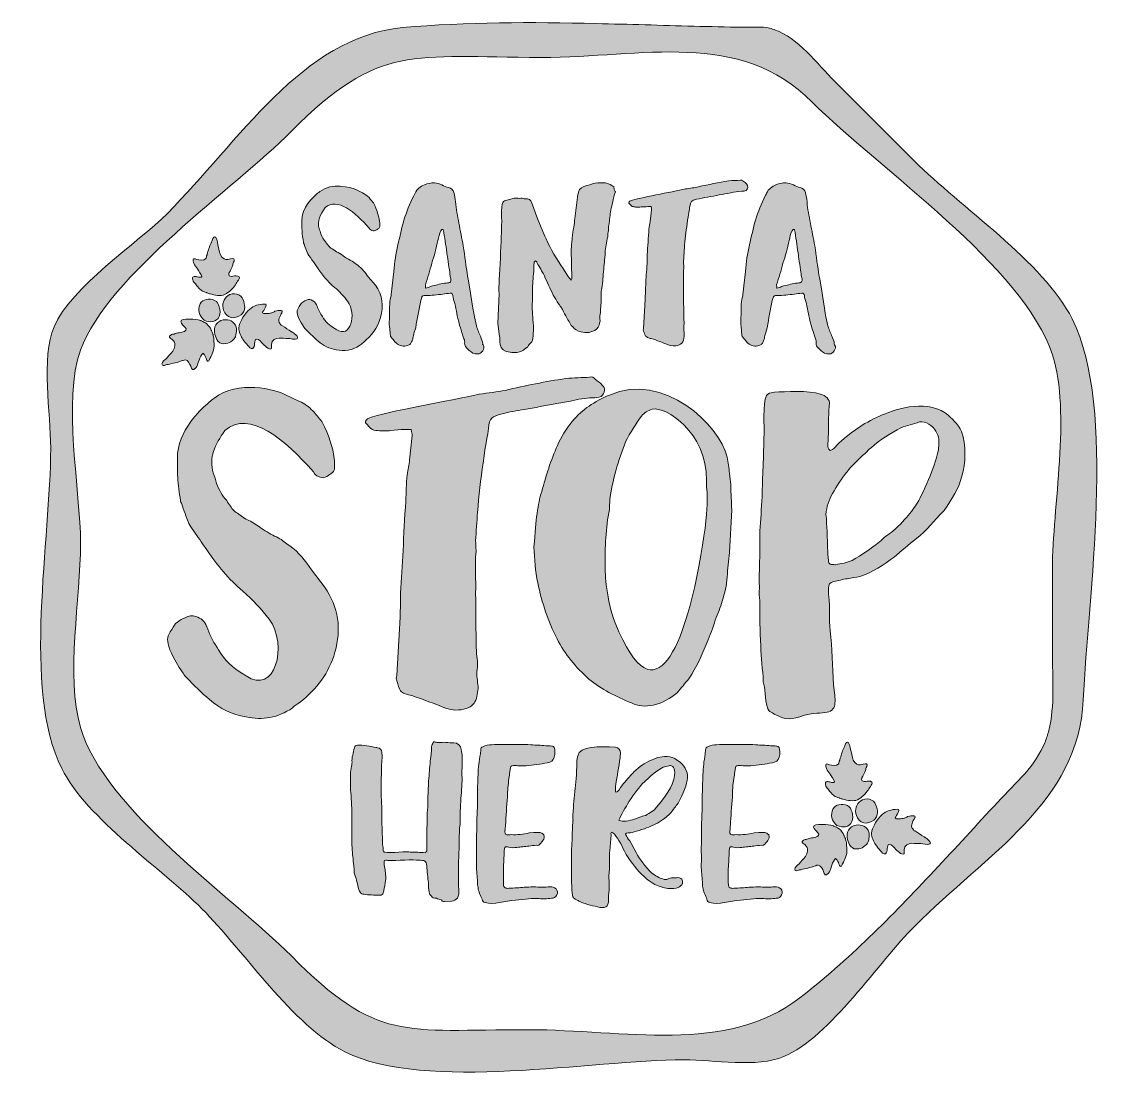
# Model space of a CAD drawing. Header units: inches. Extents: x 0.76 to 5.29, y 0.74 to 5.18.
import ezdxf

# ---------------------------------------------------------------- set-up
doc = ezdxf.new("R2010")
doc.units = ezdxf.units.IN
doc.header["$MEASUREMENT"] = 0
doc.layers.add('Calque 1', color=7, linetype='Continuous')

# ---------------------------------------------------------------- blocks, each defined once
blk = doc.blocks.new('block 3')
at = {"layer": 'Calque 1', "true_color": 0xe30613}
h = blk.add_hatch(color=12, dxfattribs=at)
h.dxf.hatch_style = 2
edge = h.paths.add_edge_path()
edge.add_spline(control_points=[(3.8917, 5.1375), (3.875, 5.1444), (3.8583, 5.15), (3.8417, 5.1528), (3.8097, 5.1583), (3.7736, 5.1528), (3.7417, 5.1542), (3.675, 5.1556), (3.6083, 5.1569), (3.5403, 5.1583), (3.4056, 5.1625), (3.2708, 5.1667), (3.1361, 5.1694), (2.8681, 5.1764), (2.6, 5.1764), (2.3333, 5.1528), (1.9167, 5.1139), (1.6542, 4.6792), (1.3583, 4.3833), (1.2361, 4.2611), (0.9583, 4.0778), (0.8889, 3.9139), (0.8333, 3.7847), (0.875, 3.5542), (0.875, 3.4111), (0.875, 3.0347), (0.7556, 2.4111), (0.9208, 2.0833), (1.025, 1.875), (1.3361, 1.6681), (1.5014, 1.5028), (1.6708, 1.3333), (1.8792, 1.0167), (2.0944, 0.9097), (2.4306, 0.7431), (3.1167, 0.8764), (3.5, 0.8764), (3.6222, 0.8764), (3.8028, 0.8431), (3.9139, 0.8903), (4.1028, 0.9694), (4.3111, 1.2875), (4.4556, 1.4306), (4.7556, 1.7306), (5.1361, 1.9444), (5.1542, 2.3681), (5.1736, 2.7931), (5.2944, 3.5764), (5.1083, 3.9458), (4.9903, 4.1806), (4.6403, 4.4139), (4.4556, 4.5986), (4.35, 4.7042), (4.2444, 4.8097), (4.1389, 4.9153), (4.0653, 4.9861), (3.9889, 5.0944), (3.8917, 5.1375)], knot_values=[0, 0, 0, 0, 1, 1, 1, 2, 2, 2, 3, 3, 3, 4, 4, 4, 5, 5, 5, 6, 6, 6, 7, 7, 7, 8, 8, 8, 9, 9, 9, 10, 10, 10, 11, 11, 11, 12, 12, 12, 13, 13, 13, 14, 14, 14, 15, 15, 15, 16, 16, 16, 17, 17, 17, 18, 18, 18, 19, 19, 19, 19], degree=3, periodic=1)
edge = h.paths.add_edge_path()
edge.add_spline(control_points=[(4.9958, 2.1931), (4.9556, 2.0931), (4.8764, 2.0264), (4.8, 1.9444), (4.7125, 1.85), (4.625, 1.7542), (4.5361, 1.6597), (4.3611, 1.4722), (4.1806, 1.2889), (3.9792, 1.1333), (3.6764, 0.8986), (3.2472, 1.0014), (2.8569, 1.0014), (2.3319, 1.0014), (2.2306, 0.9486), (1.8722, 1.3069), (1.6167, 1.5625), (1.0986, 1.9125), (0.9986, 2.2528), (0.9361, 2.4667), (0.9986, 2.7917), (0.9986, 3.0153), (0.9986, 3.2347), (0.9222, 3.6097), (0.9986, 3.8167), (1.1167, 4.1333), (1.6306, 4.4806), (1.8722, 4.7236), (2.2389, 5.0903), (2.3708, 5.0292), (2.9083, 5.0292), (3.3292, 5.0292), (3.7292, 5.1472), (4.0306, 4.8444), (4.3069, 4.5681), (4.9083, 4.1625), (5.0264, 3.7972), (5.1042, 3.5556), (5.0264, 3.1639), (5.0264, 2.9111), (5.0264, 2.7958), (5.0264, 2.6819), (5.0264, 2.5667), (5.0264, 2.4583), (5.0375, 2.3458), (5.0111, 2.2403), (5.0069, 2.2236), (5.0014, 2.2083), (4.9958, 2.1931)], knot_values=[0, 0, 0, 0, 1, 1, 1, 2, 2, 2, 3, 3, 3, 4, 4, 4, 5, 5, 5, 6, 6, 6, 7, 7, 7, 8, 8, 8, 9, 9, 9, 10, 10, 10, 11, 11, 11, 12, 12, 12, 13, 13, 13, 14, 14, 14, 15, 15, 15, 16, 16, 16, 16], degree=3, periodic=1)
at = {"layer": 'Calque 1', "lineweight": 0}
for points, knots in [([(3.8917, 5.1375), (3.875, 5.1444), (3.8583, 5.15), (3.8417, 5.1528), (3.8097, 5.1583), (3.7736, 5.1528), (3.7417, 5.1542), (3.675, 5.1556), (3.6083, 5.1569), (3.5403, 5.1583), (3.4056, 5.1625), (3.2708, 5.1667), (3.1361, 5.1694), (2.8681, 5.1764), (2.6, 5.1764), (2.3333, 5.1528), (1.9167, 5.1139), (1.6542, 4.6792), (1.3583, 4.3833), (1.2361, 4.2611), (0.9583, 4.0778), (0.8889, 3.9139), (0.8333, 3.7847), (0.875, 3.5542), (0.875, 3.4111), (0.875, 3.0347), (0.7556, 2.4111), (0.9208, 2.0833), (1.025, 1.875), (1.3361, 1.6681), (1.5014, 1.5028), (1.6708, 1.3333), (1.8792, 1.0167), (2.0944, 0.9097), (2.4306, 0.7431), (3.1167, 0.8764), (3.5, 0.8764), (3.6222, 0.8764), (3.8028, 0.8431), (3.9139, 0.8903), (4.1028, 0.9694), (4.3111, 1.2875), (4.4556, 1.4306), (4.7556, 1.7306), (5.1361, 1.9444), (5.1542, 2.3681), (5.1736, 2.7931), (5.2944, 3.5764), (5.1083, 3.9458), (4.9903, 4.1806), (4.6403, 4.4139), (4.4556, 4.5986), (4.35, 4.7042), (4.2444, 4.8097), (4.1389, 4.9153), (4.0653, 4.9861), (3.9889, 5.0944), (3.8917, 5.1375)], [0, 0, 0, 0, 1, 1, 1, 2, 2, 2, 3, 3, 3, 4, 4, 4, 5, 5, 5, 6, 6, 6, 7, 7, 7, 8, 8, 8, 9, 9, 9, 10, 10, 10, 11, 11, 11, 12, 12, 12, 13, 13, 13, 14, 14, 14, 15, 15, 15, 16, 16, 16, 17, 17, 17, 18, 18, 18, 19, 19, 19, 19]), ([(4.9958, 2.1931), (4.9556, 2.0931), (4.8764, 2.0264), (4.8, 1.9444), (4.7125, 1.85), (4.625, 1.7542), (4.5361, 1.6597), (4.3611, 1.4722), (4.1806, 1.2889), (3.9792, 1.1333), (3.6764, 0.8986), (3.2472, 1.0014), (2.8569, 1.0014), (2.3319, 1.0014), (2.2306, 0.9486), (1.8722, 1.3069), (1.6167, 1.5625), (1.0986, 1.9125), (0.9986, 2.2528), (0.9361, 2.4667), (0.9986, 2.7917), (0.9986, 3.0153), (0.9986, 3.2347), (0.9222, 3.6097), (0.9986, 3.8167), (1.1167, 4.1333), (1.6306, 4.4806), (1.8722, 4.7236), (2.2389, 5.0903), (2.3708, 5.0292), (2.9083, 5.0292), (3.3292, 5.0292), (3.7292, 5.1472), (4.0306, 4.8444), (4.3069, 4.5681), (4.9083, 4.1625), (5.0264, 3.7972), (5.1042, 3.5556), (5.0264, 3.1639), (5.0264, 2.9111), (5.0264, 2.7958), (5.0264, 2.6819), (5.0264, 2.5667), (5.0264, 2.4583), (5.0375, 2.3458), (5.0111, 2.2403), (5.0069, 2.2236), (5.0014, 2.2083), (4.9958, 2.1931)], [0, 0, 0, 0, 1, 1, 1, 2, 2, 2, 3, 3, 3, 4, 4, 4, 5, 5, 5, 6, 6, 6, 7, 7, 7, 8, 8, 8, 9, 9, 9, 10, 10, 10, 11, 11, 11, 12, 12, 12, 13, 13, 13, 14, 14, 14, 15, 15, 15, 16, 16, 16, 16])]:
    blk.add_open_spline(points, degree=3, knots=knots, dxfattribs=at)
blk = doc.blocks.new('block 5')
at = {"layer": 'Calque 1', "true_color": 0xffffff}
h = blk.add_hatch(color=7, dxfattribs=at)
h.dxf.hatch_style = 2
edge = h.paths.add_edge_path()
edge.add_spline(control_points=[(2.2208, 4.0861), (2.25, 4.0444), (2.2556, 4), (2.2417, 3.9514), (2.2292, 3.9083), (2.2042, 3.875), (2.1708, 3.8486), (2.1653, 3.8431), (2.1597, 3.8403), (2.1542, 3.8361), (2.125, 3.8153), (2.0917, 3.8111), (2.0583, 3.8181), (2.0292, 3.8222), (2.0042, 3.8361), (1.9833, 3.8542), (1.9667, 3.8681), (1.9514, 3.8833), (1.9361, 3.8986), (1.9333, 3.9), (1.9306, 3.9042), (1.9278, 3.9069), (1.8819, 3.9764), (1.8972, 3.9833), (1.9042, 3.9972), (1.9083, 4.0042), (1.9111, 4.0083), (1.9153, 4.0125), (1.9208, 4.0181), (1.9264, 4.0194), (1.9319, 4.0222), (1.9389, 4.0264), (1.9472, 4.0278), (1.9542, 4.025), (1.9653, 4.0208), (1.9722, 4.0153), (1.9764, 4.0042), (1.9778, 4.0028), (1.9778, 4.0014), (1.9792, 3.9986), (1.9833, 3.9833), (1.9931, 3.9694), (2.0014, 3.9556), (2.0125, 3.9347), (2.0319, 3.9181), (2.0514, 3.9069), (2.0528, 3.9056), (2.0569, 3.9056), (2.0583, 3.9028), (2.1181, 3.8611), (2.1444, 3.9653), (2.1056, 4.0194), (2.0903, 4.0389), (2.0708, 4.0597), (2.0514, 4.0764), (2.0222, 4.1014), (1.9986, 4.1306), (1.9778, 4.1611), (1.9778, 4.1611), (1.9694, 4.1736), (1.9694, 4.1736), (1.9611, 4.1847), (1.9542, 4.1972), (1.9444, 4.2083), (1.9444, 4.2083), (1.9403, 4.2153), (1.9403, 4.2153), (1.9347, 4.2292), (1.9292, 4.2431), (1.925, 4.2556), (1.9236, 4.2583), (1.9222, 4.2611), (1.9222, 4.2639), (1.9208, 4.2792), (1.9167, 4.2944), (1.9167, 4.3111), (1.9153, 4.325), (1.9153, 4.3375), (1.9153, 4.3514), (1.9139, 4.4069), (1.9667, 4.4556), (1.9722, 4.4583), (1.9778, 4.4639), (1.9847, 4.4694), (1.9903, 4.4736), (2.0403, 4.5125), (2.1167, 4.4917), (2.1389, 4.4819), (2.1389, 4.4819), (2.1667, 4.4681), (2.1667, 4.4681), (2.1778, 4.4639), (2.1861, 4.4569), (2.1944, 4.4486), (2.2014, 4.4403), (2.2069, 4.4333), (2.2125, 4.4264), (2.2278, 4.3958), (2.2347, 4.3736), (2.2375, 4.35), (2.2389, 4.3431), (2.2389, 4.3347), (2.2389, 4.3292), (2.2375, 4.325), (2.2361, 4.3208), (2.2319, 4.3194), (2.2306, 4.3181), (2.2264, 4.3167), (2.2264, 4.3153), (2.2208, 4.3125), (2.2181, 4.3097), (2.2111, 4.3111), (2.2042, 4.3125), (2.1972, 4.3167), (2.1944, 4.3222), (2.1375, 4.3875), (2.0625, 4.4514), (2.0125, 4.4069), (1.9917, 4.3792), (1.9792, 4.35), (1.9875, 4.3208), (1.9903, 4.3125), (1.9931, 4.3056), (1.9944, 4.2986), (2, 4.2861), (2.0056, 4.2736), (2.0153, 4.2639), (2.0167, 4.2597), (2.0208, 4.2556), (2.0236, 4.2528), (2.0278, 4.2458), (2.0333, 4.2403), (2.0417, 4.2361), (2.05, 4.2306), (2.0569, 4.225), (2.0667, 4.2208), (2.075, 4.2153), (2.0847, 4.2097), (2.0931, 4.2028), (2.1042, 4.1958), (2.1139, 4.1903), (2.1236, 4.1847), (2.1319, 4.1806), (2.1389, 4.1736), (2.1472, 4.1681), (2.1653, 4.1556), (2.1792, 4.1375), (2.1917, 4.1194), (2.1917, 4.1194), (2.2208, 4.0861), (2.2208, 4.0861)], knot_values=[0, 0, 0, 0, 1, 1, 1, 2, 2, 2, 3, 3, 3, 4, 4, 4, 5, 5, 5, 6, 6, 6, 7, 7, 7, 8, 8, 8, 9, 9, 9, 10, 10, 10, 11, 11, 11, 12, 12, 12, 13, 13, 13, 14, 14, 14, 15, 15, 15, 16, 16, 16, 17, 17, 17, 18, 18, 18, 19, 19, 19, 20, 20, 20, 21, 21, 21, 22, 22, 22, 23, 23, 23, 24, 24, 24, 25, 25, 25, 26, 26, 26, 27, 27, 27, 28, 28, 28, 29, 29, 29, 30, 30, 30, 31, 31, 31, 32, 32, 32, 33, 33, 33, 34, 34, 34, 35, 35, 35, 36, 36, 36, 37, 37, 37, 38, 38, 38, 39, 39, 39, 40, 40, 40, 41, 41, 41, 42, 42, 42, 43, 43, 43, 44, 44, 44, 45, 45, 45, 46, 46, 46, 47, 47, 47, 48, 48, 48, 49, 49, 49, 50, 50, 50, 50], degree=3, periodic=1)
h = blk.add_hatch(color=7, dxfattribs=at)
h.dxf.hatch_style = 2
edge = h.paths.add_edge_path()
edge.add_spline(control_points=[(2.6653, 3.8139), (2.6597, 3.8042), (2.6528, 3.8014), (2.6444, 3.8014), (2.6292, 3.8), (2.6194, 3.8069), (2.6097, 3.8153), (2.6097, 3.8153), (2.5986, 3.8264), (2.5986, 3.8264), (2.5931, 3.8319), (2.5903, 3.8375), (2.5903, 3.8458), (2.5917, 3.8514), (2.5903, 3.8583), (2.5875, 3.8639), (2.5764, 3.8931), (2.5611, 3.9486), (2.5583, 3.9681), (2.5556, 3.9819), (2.5528, 3.9958), (2.55, 4.0097), (2.5472, 4.0208), (2.5417, 4.0306), (2.5417, 4.0431), (2.5417, 4.0486), (2.5361, 4.0528), (2.5306, 4.0528), (2.5208, 4.0514), (2.5097, 4.0514), (2.5, 4.0486), (2.4764, 4.0458), (2.4528, 4.0431), (2.4292, 4.0431), (2.4181, 4.0444), (2.4139, 4.0417), (2.4111, 4.0306), (2.4111, 4.0306), (2.4083, 4.0222), (2.4083, 4.0222), (2.4014, 3.9847), (2.3931, 3.9472), (2.3875, 3.9097), (2.3875, 3.9097), (2.3819, 3.8903), (2.3819, 3.8903), (2.3792, 3.8819), (2.3764, 3.8736), (2.3764, 3.8653), (2.375, 3.8611), (2.3736, 3.8569), (2.3708, 3.8514), (2.3694, 3.8472), (2.3653, 3.8431), (2.3639, 3.8403), (2.3583, 3.8389), (2.3542, 3.8361), (2.3486, 3.8347), (2.3306, 3.8306), (2.3153, 3.8361), (2.3028, 3.85), (2.3014, 3.85), (2.3014, 3.8514), (2.3014, 3.8514), (2.2792, 3.8792), (2.2833, 3.8667), (2.2806, 3.9), (2.2806, 3.9056), (2.2792, 3.9111), (2.2792, 3.9153), (2.2778, 3.9194), (2.2778, 3.9222), (2.2778, 3.9264), (2.2792, 3.95), (2.2792, 3.9736), (2.2792, 3.9958), (2.2806, 4.0111), (2.2806, 4.0236), (2.2847, 4.0375), (2.2861, 4.0403), (2.2861, 4.0431), (2.2861, 4.0472), (2.2861, 4.0472), (2.2972, 4.1431), (2.2972, 4.1431), (2.3, 4.1806), (2.3056, 4.2167), (2.3139, 4.2528), (2.3222, 4.2875), (2.3292, 4.3222), (2.3389, 4.3556), (2.35, 4.3903), (2.3625, 4.4236), (2.3792, 4.4556), (2.3819, 4.4597), (2.3833, 4.4639), (2.3847, 4.4667), (2.3931, 4.4847), (2.4069, 4.4944), (2.4236, 4.5014), (2.4375, 4.5069), (2.4514, 4.5097), (2.4653, 4.5097), (2.4764, 4.5083), (2.4861, 4.5069), (2.4958, 4.5014), (2.5056, 4.4958), (2.5139, 4.4917), (2.5236, 4.4903), (2.5347, 4.4889), (2.5431, 4.4806), (2.5458, 4.4694), (2.5486, 4.4569), (2.5514, 4.4444), (2.5528, 4.4319), (2.5542, 4.4014), (2.5611, 4.3722), (2.5667, 4.3431), (2.5722, 4.3125), (2.5792, 4.2792), (2.5847, 4.2486), (2.5917, 4.2056), (2.5958, 4.1639), (2.6028, 4.1222), (2.6069, 4.1069), (2.625, 3.9833), (2.6306, 3.9542), (2.6306, 3.9542), (2.6389, 3.9167), (2.6389, 3.9167), (2.6444, 3.9014), (2.65, 3.8861), (2.6569, 3.8722), (2.6597, 3.8625), (2.6653, 3.8542), (2.6653, 3.8444), (2.6639, 3.8431), (2.6653, 3.8403), (2.6667, 3.8389), (2.675, 3.8292), (2.6694, 3.8208), (2.6653, 3.8139)], knot_values=[0, 0, 0, 0, 1, 1, 1, 2, 2, 2, 3, 3, 3, 4, 4, 4, 5, 5, 5, 6, 6, 6, 7, 7, 7, 8, 8, 8, 9, 9, 9, 10, 10, 10, 11, 11, 11, 12, 12, 12, 13, 13, 13, 14, 14, 14, 15, 15, 15, 16, 16, 16, 17, 17, 17, 18, 18, 18, 19, 19, 19, 20, 20, 20, 21, 21, 21, 22, 22, 22, 23, 23, 23, 24, 24, 24, 25, 25, 25, 26, 26, 26, 27, 27, 27, 28, 28, 28, 29, 29, 29, 30, 30, 30, 31, 31, 31, 32, 32, 32, 33, 33, 33, 34, 34, 34, 35, 35, 35, 36, 36, 36, 37, 37, 37, 38, 38, 38, 39, 39, 39, 40, 40, 40, 41, 41, 41, 42, 42, 42, 43, 43, 43, 44, 44, 44, 45, 45, 45, 46, 46, 46, 47, 47, 47, 47], degree=3, periodic=1)
edge = h.paths.add_edge_path()
edge.add_spline(control_points=[(2.5319, 4.1167), (2.5306, 4.1222), (2.5292, 4.1292), (2.5292, 4.1347), (2.5278, 4.1431), (2.5194, 4.2014), (2.5181, 4.2083), (2.5139, 4.2403), (2.5097, 4.2722), (2.5042, 4.3042), (2.5042, 4.3083), (2.5028, 4.3111), (2.5014, 4.3153), (2.5, 4.3167), (2.5, 4.3167), (2.4972, 4.3167), (2.4958, 4.3167), (2.4958, 4.3167), (2.4944, 4.3153), (2.4944, 4.3153), (2.4917, 4.3111), (2.4917, 4.3111), (2.4847, 4.2986), (2.4833, 4.2847), (2.4792, 4.2708), (2.4736, 4.2403), (2.4639, 4.2069), (2.4542, 4.1764), (2.4458, 4.1458), (2.4375, 4.1167), (2.4278, 4.0875), (2.4278, 4.0847), (2.4292, 4.0792), (2.4278, 4.0736), (2.4333, 4.075), (2.4361, 4.075), (2.4389, 4.0764), (2.4458, 4.0778), (2.4514, 4.0819), (2.4569, 4.0833), (2.4764, 4.0861), (2.4944, 4.0931), (2.5139, 4.0944), (2.5181, 4.0958), (2.5222, 4.0958), (2.525, 4.0958), (2.5306, 4.0972), (2.5333, 4.1014), (2.5333, 4.1056), (2.5333, 4.1111), (2.5319, 4.1139), (2.5319, 4.1167)], knot_values=[0, 0, 0, 0, 1, 1, 1, 2, 2, 2, 3, 3, 3, 4, 4, 4, 5, 5, 5, 6, 6, 6, 7, 7, 7, 8, 8, 8, 9, 9, 9, 10, 10, 10, 11, 11, 11, 12, 12, 12, 13, 13, 13, 14, 14, 14, 15, 15, 15, 16, 16, 16, 17, 17, 17, 17], degree=3, periodic=1)
h = blk.add_hatch(color=7, dxfattribs=at)
h.dxf.hatch_style = 2
edge = h.paths.add_edge_path()
edge.add_spline(control_points=[(3.2153, 4.4722), (3.2097, 4.4597), (3.2069, 4.4431), (3.2042, 4.4306), (3.2014, 4.4194), (3.1986, 4.4069), (3.1958, 4.3972), (3.1931, 4.3764), (3.1917, 4.3556), (3.1875, 4.3347), (3.1875, 4.3264), (3.1861, 4.3194), (3.1861, 4.3125), (3.1847, 4.3042), (3.1833, 4.2944), (3.1833, 4.2861), (3.1792, 4.2625), (3.175, 4.2417), (3.1722, 4.2194), (3.1736, 4.2069), (3.1708, 4.1944), (3.1694, 4.1806), (3.1667, 4.1556), (3.1653, 4.1278), (3.1625, 4.1028), (3.1611, 4.0889), (3.1597, 4.075), (3.1569, 4.0611), (3.1569, 4.0403), (3.1569, 4.0167), (3.1542, 3.9958), (3.1542, 3.9875), (3.1528, 3.9806), (3.1528, 3.9722), (3.1514, 3.9639), (3.1486, 3.9542), (3.1514, 3.9444), (3.1528, 3.9389), (3.1514, 3.9333), (3.15, 3.9278), (3.1472, 3.9167), (3.1431, 3.9056), (3.1306, 3.8986), (3.1083, 3.8875), (3.0875, 3.8861), (3.0625, 3.8958), (3.0472, 3.9028), (3.0444, 3.9069), (3.0319, 3.9194), (3.0208, 3.9403), (3.0069, 3.9597), (2.9958, 3.9847), (2.9931, 3.9903), (2.9903, 3.9944), (2.9861, 3.9986), (2.9847, 4.0042), (2.9833, 4.0056), (2.9806, 4.0069), (2.9722, 4.0208), (2.9653, 4.0347), (2.9569, 4.0444), (2.9458, 4.0722), (2.9306, 4.0986), (2.9208, 4.125), (2.9111, 4.1444), (2.9, 4.1597), (2.8903, 4.1792), (2.8903, 4.1806), (2.8889, 4.1847), (2.8847, 4.1861), (2.8833, 4.1861), (2.8792, 4.1833), (2.8792, 4.1806), (2.8792, 4.1806), (2.8778, 4.1625), (2.8778, 4.1625), (2.8764, 4.1347), (2.8736, 4.1097), (2.8722, 4.0833), (2.8722, 4.0556), (2.8708, 4.0264), (2.8708, 3.9986), (2.8708, 3.9681), (2.8736, 3.9375), (2.8764, 3.9083), (2.875, 3.8931), (2.8736, 3.8806), (2.8736, 3.8653), (2.8736, 3.8542), (2.8653, 3.8472), (2.8583, 3.8403), (2.8556, 3.8347), (2.85, 3.8264), (2.8403, 3.8222), (2.8319, 3.8139), (2.8222, 3.8097), (2.8083, 3.8069), (2.8, 3.8083), (2.7889, 3.8056), (2.7792, 3.8083), (2.725, 3.8083), (2.7389, 3.8694), (2.7347, 3.8736), (2.7347, 3.8736), (2.7278, 3.9264), (2.7278, 3.9264), (2.7278, 3.9264), (2.7333, 4.0528), (2.7333, 4.0528), (2.7333, 4.0528), (2.7319, 4.0611), (2.7319, 4.0611), (2.7319, 4.0806), (2.7458, 4.3181), (2.7431, 4.3306), (2.7431, 4.3375), (2.7444, 4.3417), (2.7444, 4.3458), (2.7403, 4.425), (2.7472, 4.4347), (2.7597, 4.4361), (2.7667, 4.4375), (2.775, 4.4417), (2.7819, 4.4417), (2.7903, 4.4458), (2.8014, 4.4472), (2.8125, 4.4458), (2.8194, 4.4444), (2.8278, 4.4472), (2.8333, 4.4444), (2.8389, 4.4431), (2.8444, 4.4431), (2.8514, 4.4431), (2.8569, 4.4431), (2.8611, 4.4403), (2.8653, 4.4347), (2.8708, 4.4222), (2.9167, 4.2958), (2.9278, 4.2778), (2.9486, 4.2333), (2.9708, 4.1944), (2.9986, 4.1542), (2.9986, 4.1542), (3.0167, 4.1264), (3.0167, 4.1264), (3.0194, 4.1208), (3.0264, 4.1125), (3.0319, 4.1069), (3.0333, 4.1083), (3.0347, 4.1111), (3.0347, 4.1125), (3.0347, 4.1125), (3.0319, 4.2347), (3.0319, 4.2347), (3.0333, 4.2486), (3.0333, 4.2611), (3.0361, 4.275), (3.0361, 4.275), (3.0361, 4.2819), (3.0361, 4.2819), (3.0375, 4.2972), (3.0389, 4.3125), (3.0431, 4.3264), (3.0444, 4.3389), (3.0458, 4.3514), (3.0472, 4.3625), (3.0472, 4.3625), (3.0583, 4.45), (3.0583, 4.45), (3.0597, 4.4528), (3.0569, 4.4556), (3.0597, 4.4583), (3.0597, 4.4778), (3.0708, 4.4889), (3.0847, 4.4944), (3.1014, 4.5), (3.1167, 4.5042), (3.1319, 4.5083), (3.1472, 4.5097), (3.1597, 4.5097), (3.1722, 4.5097), (3.1833, 4.5083), (3.1903, 4.5042), (3.2, 4.4986), (3.2028, 4.4972), (3.2056, 4.4958), (3.2083, 4.4931), (3.2097, 4.4889), (3.2111, 4.4847), (3.2097, 4.4819), (3.2153, 4.475), (3.2153, 4.4722), (3.2153, 4.4722)], knot_values=[0, 0, 0, 0, 1, 1, 1, 2, 2, 2, 3, 3, 3, 4, 4, 4, 5, 5, 5, 6, 6, 6, 7, 7, 7, 8, 8, 8, 9, 9, 9, 10, 10, 10, 11, 11, 11, 12, 12, 12, 13, 13, 13, 14, 14, 14, 15, 15, 15, 16, 16, 16, 17, 17, 17, 18, 18, 18, 19, 19, 19, 20, 20, 20, 21, 21, 21, 22, 22, 22, 23, 23, 23, 24, 24, 24, 25, 25, 25, 26, 26, 26, 27, 27, 27, 28, 28, 28, 29, 29, 29, 30, 30, 30, 31, 31, 31, 32, 32, 32, 33, 33, 33, 34, 34, 34, 35, 35, 35, 36, 36, 36, 37, 37, 37, 38, 38, 38, 39, 39, 39, 40, 40, 40, 41, 41, 41, 42, 42, 42, 43, 43, 43, 44, 44, 44, 45, 45, 45, 46, 46, 46, 47, 47, 47, 48, 48, 48, 49, 49, 49, 50, 50, 50, 51, 51, 51, 52, 52, 52, 53, 53, 53, 54, 54, 54, 55, 55, 55, 56, 56, 56, 57, 57, 57, 58, 58, 58, 59, 59, 59, 60, 60, 60, 61, 61, 61, 62, 62, 62, 63, 63, 63, 64, 64, 64, 64], degree=3, periodic=1)
h = blk.add_hatch(color=7, dxfattribs=at)
h.dxf.hatch_style = 2
edge = h.paths.add_edge_path()
edge.add_spline(control_points=[(3.7569, 4.4778), (3.7514, 4.4764), (3.7458, 4.475), (3.7389, 4.475), (3.7236, 4.4736), (3.7083, 4.4722), (3.6931, 4.4681), (3.6611, 4.4625), (3.6306, 4.4569), (3.5972, 4.45), (3.5819, 4.4486), (3.5667, 4.4444), (3.5514, 4.4417), (3.5306, 4.4361), (3.5264, 4.4333), (3.5236, 4.4111), (3.5222, 4.3972), (3.5181, 4.3833), (3.5125, 4.3403), (3.5083, 4.3069), (3.5028, 4.2736), (3.5014, 4.2389), (3.5, 4.2194), (3.4986, 4.2), (3.4972, 4.1806), (3.4972, 4.175), (3.4986, 4.1694), (3.4986, 4.1653), (3.4986, 4.1625), (3.5, 4.1583), (3.4986, 4.1556), (3.4958, 4.1278), (3.4986, 4.1014), (3.4972, 4.0736), (3.4972, 4.0556), (3.4986, 3.9667), (3.4986, 3.9444), (3.5, 3.9389), (3.5, 3.9319), (3.5, 3.9264), (3.4986, 3.9153), (3.4986, 3.9028), (3.5, 3.8903), (3.5014, 3.8806), (3.5, 3.8694), (3.4972, 3.8583), (3.4944, 3.8486), (3.4889, 3.8417), (3.4764, 3.8375), (3.4611, 3.8333), (3.4486, 3.8333), (3.4333, 3.8389), (3.4111, 3.8486), (3.3875, 3.8569), (3.3639, 3.8653), (3.3583, 3.8653), (3.3542, 3.8667), (3.3486, 3.8694), (3.3472, 3.8708), (3.3431, 3.8708), (3.3403, 3.875), (3.3375, 3.8792), (3.3347, 3.8875), (3.3319, 3.8958), (3.3306, 3.8972), (3.3306, 3.9028), (3.3319, 3.9069), (3.3319, 3.9069), (3.3389, 4.0264), (3.3389, 4.0264), (3.3389, 4.0431), (3.3403, 4.0597), (3.3403, 4.0764), (3.3417, 4.1042), (3.3431, 4.1333), (3.3458, 4.1625), (3.3472, 4.1958), (3.3472, 4.2292), (3.3514, 4.2639), (3.3514, 4.2819), (3.3528, 4.3), (3.3542, 4.3181), (3.3556, 4.3292), (3.3583, 4.3389), (3.3597, 4.3486), (3.3611, 4.3653), (3.3625, 4.3819), (3.3653, 4.3986), (3.3653, 4.4042), (3.3639, 4.4056), (3.3639, 4.4111), (3.3583, 4.4111), (3.3556, 4.4125), (3.35, 4.4111), (3.3417, 4.4111), (3.3306, 4.4097), (3.3222, 4.4097), (3.3167, 4.4083), (3.3153, 4.4083), (3.3111, 4.4083), (3.3056, 4.4083), (3.3, 4.4083), (3.2958, 4.4097), (3.2903, 4.4111), (3.2861, 4.4111), (3.2819, 4.4139), (3.2819, 4.4139), (3.2708, 4.425), (3.2708, 4.425), (3.2694, 4.4306), (3.275, 4.4333), (3.2778, 4.4347), (3.3125, 4.4486), (3.4486, 4.4708), (3.5056, 4.4847), (3.5236, 4.4861), (3.5431, 4.4903), (3.5597, 4.4931), (3.6014, 4.5028), (3.6431, 4.5111), (3.6847, 4.5181), (3.7028, 4.5194), (3.7167, 4.5194), (3.7333, 4.5208), (3.7389, 4.5222), (3.7417, 4.5194), (3.7444, 4.5167), (3.75, 4.5125), (3.7556, 4.5097), (3.7583, 4.5056), (3.7667, 4.4958), (3.7653, 4.4847), (3.7569, 4.4778)], knot_values=[0, 0, 0, 0, 1, 1, 1, 2, 2, 2, 3, 3, 3, 4, 4, 4, 5, 5, 5, 6, 6, 6, 7, 7, 7, 8, 8, 8, 9, 9, 9, 10, 10, 10, 11, 11, 11, 12, 12, 12, 13, 13, 13, 14, 14, 14, 15, 15, 15, 16, 16, 16, 17, 17, 17, 18, 18, 18, 19, 19, 19, 20, 20, 20, 21, 21, 21, 22, 22, 22, 23, 23, 23, 24, 24, 24, 25, 25, 25, 26, 26, 26, 27, 27, 27, 28, 28, 28, 29, 29, 29, 30, 30, 30, 31, 31, 31, 32, 32, 32, 33, 33, 33, 34, 34, 34, 35, 35, 35, 36, 36, 36, 37, 37, 37, 38, 38, 38, 39, 39, 39, 40, 40, 40, 41, 41, 41, 42, 42, 42, 43, 43, 43, 44, 44, 44, 44], degree=3, periodic=1)
h = blk.add_hatch(color=7, dxfattribs=at)
h.dxf.hatch_style = 2
edge = h.paths.add_edge_path()
edge.add_spline(control_points=[(4.1222, 3.8139), (4.1167, 3.8042), (4.1097, 3.8014), (4.1014, 3.8014), (4.0861, 3.8), (4.0764, 3.8069), (4.0667, 3.8153), (4.0667, 3.8153), (4.0556, 3.8264), (4.0556, 3.8264), (4.05, 3.8319), (4.0472, 3.8375), (4.0472, 3.8458), (4.0486, 3.8514), (4.0472, 3.8583), (4.0444, 3.8639), (4.0333, 3.8931), (4.0181, 3.9486), (4.0153, 3.9681), (4.0125, 3.9819), (4.0097, 3.9958), (4.0069, 4.0097), (4.0042, 4.0208), (3.9986, 4.0306), (3.9986, 4.0431), (3.9986, 4.0486), (3.9931, 4.0528), (3.9875, 4.0528), (3.9778, 4.0514), (3.9667, 4.0514), (3.9569, 4.0486), (3.9333, 4.0458), (3.9097, 4.0431), (3.8861, 4.0431), (3.875, 4.0444), (3.8708, 4.0417), (3.8681, 4.0306), (3.8681, 4.0306), (3.8653, 4.0222), (3.8653, 4.0222), (3.8583, 3.9847), (3.85, 3.9472), (3.8444, 3.9097), (3.8444, 3.9097), (3.8389, 3.8903), (3.8389, 3.8903), (3.8361, 3.8819), (3.8333, 3.8736), (3.8333, 3.8653), (3.8319, 3.8611), (3.8306, 3.8569), (3.8278, 3.8514), (3.8264, 3.8472), (3.8222, 3.8431), (3.8208, 3.8403), (3.8153, 3.8389), (3.8111, 3.8361), (3.8056, 3.8347), (3.7875, 3.8306), (3.7722, 3.8361), (3.7597, 3.85), (3.7583, 3.85), (3.7583, 3.8514), (3.7583, 3.8514), (3.7361, 3.8792), (3.7403, 3.8667), (3.7375, 3.9), (3.7375, 3.9056), (3.7361, 3.9111), (3.7361, 3.9153), (3.7347, 3.9194), (3.7347, 3.9222), (3.7347, 3.9264), (3.7361, 3.95), (3.7361, 3.9736), (3.7361, 3.9958), (3.7375, 4.0111), (3.7375, 4.0236), (3.7417, 4.0375), (3.7431, 4.0403), (3.7431, 4.0431), (3.7431, 4.0472), (3.7431, 4.0472), (3.7542, 4.1431), (3.7542, 4.1431), (3.7569, 4.1806), (3.7625, 4.2167), (3.7708, 4.2528), (3.7792, 4.2875), (3.7861, 4.3222), (3.7958, 4.3556), (3.8069, 4.3903), (3.8194, 4.4236), (3.8361, 4.4556), (3.8389, 4.4597), (3.8403, 4.4639), (3.8417, 4.4667), (3.85, 4.4847), (3.8639, 4.4944), (3.8806, 4.5014), (3.8944, 4.5069), (3.9083, 4.5097), (3.9222, 4.5097), (3.9333, 4.5083), (3.9431, 4.5069), (3.9528, 4.5014), (3.9625, 4.4958), (3.9708, 4.4917), (3.9806, 4.4903), (3.9917, 4.4889), (4, 4.4806), (4.0028, 4.4694), (4.0056, 4.4569), (4.0083, 4.4444), (4.0097, 4.4319), (4.0111, 4.4014), (4.0181, 4.3722), (4.0236, 4.3431), (4.0292, 4.3125), (4.0361, 4.2792), (4.0417, 4.2486), (4.0486, 4.2056), (4.0528, 4.1639), (4.0597, 4.1222), (4.0639, 4.1069), (4.0819, 3.9833), (4.0875, 3.9542), (4.0875, 3.9542), (4.0958, 3.9167), (4.0958, 3.9167), (4.1014, 3.9014), (4.1069, 3.8861), (4.1139, 3.8722), (4.1167, 3.8625), (4.1222, 3.8542), (4.1222, 3.8444), (4.1208, 3.8431), (4.1222, 3.8403), (4.1236, 3.8389), (4.1306, 3.8292), (4.1264, 3.8208), (4.1222, 3.8139)], knot_values=[0, 0, 0, 0, 1, 1, 1, 2, 2, 2, 3, 3, 3, 4, 4, 4, 5, 5, 5, 6, 6, 6, 7, 7, 7, 8, 8, 8, 9, 9, 9, 10, 10, 10, 11, 11, 11, 12, 12, 12, 13, 13, 13, 14, 14, 14, 15, 15, 15, 16, 16, 16, 17, 17, 17, 18, 18, 18, 19, 19, 19, 20, 20, 20, 21, 21, 21, 22, 22, 22, 23, 23, 23, 24, 24, 24, 25, 25, 25, 26, 26, 26, 27, 27, 27, 28, 28, 28, 29, 29, 29, 30, 30, 30, 31, 31, 31, 32, 32, 32, 33, 33, 33, 34, 34, 34, 35, 35, 35, 36, 36, 36, 37, 37, 37, 38, 38, 38, 39, 39, 39, 40, 40, 40, 41, 41, 41, 42, 42, 42, 43, 43, 43, 44, 44, 44, 45, 45, 45, 46, 46, 46, 47, 47, 47, 47], degree=3, periodic=1)
edge = h.paths.add_edge_path()
edge.add_spline(control_points=[(3.9875, 4.1167), (3.9861, 4.1222), (3.9847, 4.1292), (3.9847, 4.1347), (3.9833, 4.1431), (3.975, 4.2014), (3.9736, 4.2083), (3.9694, 4.2403), (3.9653, 4.2722), (3.9597, 4.3042), (3.9597, 4.3083), (3.9583, 4.3111), (3.9569, 4.3153), (3.9556, 4.3167), (3.9556, 4.3167), (3.9528, 4.3167), (3.9514, 4.3167), (3.9514, 4.3167), (3.95, 4.3153), (3.95, 4.3153), (3.9472, 4.3111), (3.9472, 4.3111), (3.9403, 4.2986), (3.9389, 4.2847), (3.9347, 4.2708), (3.9292, 4.2403), (3.9194, 4.2069), (3.9097, 4.1764), (3.9014, 4.1458), (3.8931, 4.1167), (3.8833, 4.0875), (3.8833, 4.0847), (3.8847, 4.0792), (3.8833, 4.0736), (3.8889, 4.075), (3.8917, 4.075), (3.8944, 4.0764), (3.9014, 4.0778), (3.9069, 4.0819), (3.9125, 4.0833), (3.9319, 4.0861), (3.95, 4.0931), (3.9694, 4.0944), (3.9736, 4.0958), (3.9778, 4.0958), (3.9806, 4.0958), (3.9861, 4.0972), (3.9889, 4.1014), (3.9889, 4.1056), (3.9903, 4.1111), (3.9889, 4.1139), (3.9875, 4.1167)], knot_values=[0, 0, 0, 0, 1, 1, 1, 2, 2, 2, 3, 3, 3, 4, 4, 4, 5, 5, 5, 6, 6, 6, 7, 7, 7, 8, 8, 8, 9, 9, 9, 10, 10, 10, 11, 11, 11, 12, 12, 12, 13, 13, 13, 14, 14, 14, 15, 15, 15, 16, 16, 16, 17, 17, 17, 17], degree=3, periodic=1)
at = {"layer": 'Calque 1', "lineweight": 0}
for points, knots in [([(2.2208, 4.0861), (2.25, 4.0444), (2.2556, 4), (2.2417, 3.9514), (2.2292, 3.9083), (2.2042, 3.875), (2.1708, 3.8486), (2.1653, 3.8431), (2.1597, 3.8403), (2.1542, 3.8361), (2.125, 3.8153), (2.0917, 3.8111), (2.0583, 3.8181), (2.0292, 3.8222), (2.0042, 3.8361), (1.9833, 3.8542), (1.9667, 3.8681), (1.9514, 3.8833), (1.9361, 3.8986), (1.9333, 3.9), (1.9306, 3.9042), (1.9278, 3.9069), (1.8819, 3.9764), (1.8972, 3.9833), (1.9042, 3.9972), (1.9083, 4.0042), (1.9111, 4.0083), (1.9153, 4.0125), (1.9208, 4.0181), (1.9264, 4.0194), (1.9319, 4.0222), (1.9389, 4.0264), (1.9472, 4.0278), (1.9542, 4.025), (1.9653, 4.0208), (1.9722, 4.0153), (1.9764, 4.0042), (1.9778, 4.0028), (1.9778, 4.0014), (1.9792, 3.9986), (1.9833, 3.9833), (1.9931, 3.9694), (2.0014, 3.9556), (2.0125, 3.9347), (2.0319, 3.9181), (2.0514, 3.9069), (2.0528, 3.9056), (2.0569, 3.9056), (2.0583, 3.9028), (2.1181, 3.8611), (2.1444, 3.9653), (2.1056, 4.0194), (2.0903, 4.0389), (2.0708, 4.0597), (2.0514, 4.0764), (2.0222, 4.1014), (1.9986, 4.1306), (1.9778, 4.1611), (1.9778, 4.1611), (1.9694, 4.1736), (1.9694, 4.1736), (1.9611, 4.1847), (1.9542, 4.1972), (1.9444, 4.2083), (1.9444, 4.2083), (1.9403, 4.2153), (1.9403, 4.2153), (1.9347, 4.2292), (1.9292, 4.2431), (1.925, 4.2556), (1.9236, 4.2583), (1.9222, 4.2611), (1.9222, 4.2639), (1.9208, 4.2792), (1.9167, 4.2944), (1.9167, 4.3111), (1.9153, 4.325), (1.9153, 4.3375), (1.9153, 4.3514), (1.9139, 4.4069), (1.9667, 4.4556), (1.9722, 4.4583), (1.9778, 4.4639), (1.9847, 4.4694), (1.9903, 4.4736), (2.0403, 4.5125), (2.1167, 4.4917), (2.1389, 4.4819), (2.1389, 4.4819), (2.1667, 4.4681), (2.1667, 4.4681), (2.1778, 4.4639), (2.1861, 4.4569), (2.1944, 4.4486), (2.2014, 4.4403), (2.2069, 4.4333), (2.2125, 4.4264), (2.2278, 4.3958), (2.2347, 4.3736), (2.2375, 4.35), (2.2389, 4.3431), (2.2389, 4.3347), (2.2389, 4.3292), (2.2375, 4.325), (2.2361, 4.3208), (2.2319, 4.3194), (2.2306, 4.3181), (2.2264, 4.3167), (2.2264, 4.3153), (2.2208, 4.3125), (2.2181, 4.3097), (2.2111, 4.3111), (2.2042, 4.3125), (2.1972, 4.3167), (2.1944, 4.3222), (2.1375, 4.3875), (2.0625, 4.4514), (2.0125, 4.4069), (1.9917, 4.3792), (1.9792, 4.35), (1.9875, 4.3208), (1.9903, 4.3125), (1.9931, 4.3056), (1.9944, 4.2986), (2, 4.2861), (2.0056, 4.2736), (2.0153, 4.2639), (2.0167, 4.2597), (2.0208, 4.2556), (2.0236, 4.2528), (2.0278, 4.2458), (2.0333, 4.2403), (2.0417, 4.2361), (2.05, 4.2306), (2.0569, 4.225), (2.0667, 4.2208), (2.075, 4.2153), (2.0847, 4.2097), (2.0931, 4.2028), (2.1042, 4.1958), (2.1139, 4.1903), (2.1236, 4.1847), (2.1319, 4.1806), (2.1389, 4.1736), (2.1472, 4.1681), (2.1653, 4.1556), (2.1792, 4.1375), (2.1917, 4.1194), (2.1917, 4.1194), (2.2208, 4.0861), (2.2208, 4.0861)], [0, 0, 0, 0, 1, 1, 1, 2, 2, 2, 3, 3, 3, 4, 4, 4, 5, 5, 5, 6, 6, 6, 7, 7, 7, 8, 8, 8, 9, 9, 9, 10, 10, 10, 11, 11, 11, 12, 12, 12, 13, 13, 13, 14, 14, 14, 15, 15, 15, 16, 16, 16, 17, 17, 17, 18, 18, 18, 19, 19, 19, 20, 20, 20, 21, 21, 21, 22, 22, 22, 23, 23, 23, 24, 24, 24, 25, 25, 25, 26, 26, 26, 27, 27, 27, 28, 28, 28, 29, 29, 29, 30, 30, 30, 31, 31, 31, 32, 32, 32, 33, 33, 33, 34, 34, 34, 35, 35, 35, 36, 36, 36, 37, 37, 37, 38, 38, 38, 39, 39, 39, 40, 40, 40, 41, 41, 41, 42, 42, 42, 43, 43, 43, 44, 44, 44, 45, 45, 45, 46, 46, 46, 47, 47, 47, 48, 48, 48, 49, 49, 49, 50, 50, 50, 50]), ([(2.6653, 3.8139), (2.6597, 3.8042), (2.6528, 3.8014), (2.6444, 3.8014), (2.6292, 3.8), (2.6194, 3.8069), (2.6097, 3.8153), (2.6097, 3.8153), (2.5986, 3.8264), (2.5986, 3.8264), (2.5931, 3.8319), (2.5903, 3.8375), (2.5903, 3.8458), (2.5917, 3.8514), (2.5903, 3.8583), (2.5875, 3.8639), (2.5764, 3.8931), (2.5611, 3.9486), (2.5583, 3.9681), (2.5556, 3.9819), (2.5528, 3.9958), (2.55, 4.0097), (2.5472, 4.0208), (2.5417, 4.0306), (2.5417, 4.0431), (2.5417, 4.0486), (2.5361, 4.0528), (2.5306, 4.0528), (2.5208, 4.0514), (2.5097, 4.0514), (2.5, 4.0486), (2.4764, 4.0458), (2.4528, 4.0431), (2.4292, 4.0431), (2.4181, 4.0444), (2.4139, 4.0417), (2.4111, 4.0306), (2.4111, 4.0306), (2.4083, 4.0222), (2.4083, 4.0222), (2.4014, 3.9847), (2.3931, 3.9472), (2.3875, 3.9097), (2.3875, 3.9097), (2.3819, 3.8903), (2.3819, 3.8903), (2.3792, 3.8819), (2.3764, 3.8736), (2.3764, 3.8653), (2.375, 3.8611), (2.3736, 3.8569), (2.3708, 3.8514), (2.3694, 3.8472), (2.3653, 3.8431), (2.3639, 3.8403), (2.3583, 3.8389), (2.3542, 3.8361), (2.3486, 3.8347), (2.3306, 3.8306), (2.3153, 3.8361), (2.3028, 3.85), (2.3014, 3.85), (2.3014, 3.8514), (2.3014, 3.8514), (2.2792, 3.8792), (2.2833, 3.8667), (2.2806, 3.9), (2.2806, 3.9056), (2.2792, 3.9111), (2.2792, 3.9153), (2.2778, 3.9194), (2.2778, 3.9222), (2.2778, 3.9264), (2.2792, 3.95), (2.2792, 3.9736), (2.2792, 3.9958), (2.2806, 4.0111), (2.2806, 4.0236), (2.2847, 4.0375), (2.2861, 4.0403), (2.2861, 4.0431), (2.2861, 4.0472), (2.2861, 4.0472), (2.2972, 4.1431), (2.2972, 4.1431), (2.3, 4.1806), (2.3056, 4.2167), (2.3139, 4.2528), (2.3222, 4.2875), (2.3292, 4.3222), (2.3389, 4.3556), (2.35, 4.3903), (2.3625, 4.4236), (2.3792, 4.4556), (2.3819, 4.4597), (2.3833, 4.4639), (2.3847, 4.4667), (2.3931, 4.4847), (2.4069, 4.4944), (2.4236, 4.5014), (2.4375, 4.5069), (2.4514, 4.5097), (2.4653, 4.5097), (2.4764, 4.5083), (2.4861, 4.5069), (2.4958, 4.5014), (2.5056, 4.4958), (2.5139, 4.4917), (2.5236, 4.4903), (2.5347, 4.4889), (2.5431, 4.4806), (2.5458, 4.4694), (2.5486, 4.4569), (2.5514, 4.4444), (2.5528, 4.4319), (2.5542, 4.4014), (2.5611, 4.3722), (2.5667, 4.3431), (2.5722, 4.3125), (2.5792, 4.2792), (2.5847, 4.2486), (2.5917, 4.2056), (2.5958, 4.1639), (2.6028, 4.1222), (2.6069, 4.1069), (2.625, 3.9833), (2.6306, 3.9542), (2.6306, 3.9542), (2.6389, 3.9167), (2.6389, 3.9167), (2.6444, 3.9014), (2.65, 3.8861), (2.6569, 3.8722), (2.6597, 3.8625), (2.6653, 3.8542), (2.6653, 3.8444), (2.6639, 3.8431), (2.6653, 3.8403), (2.6667, 3.8389), (2.675, 3.8292), (2.6694, 3.8208), (2.6653, 3.8139)], [0, 0, 0, 0, 1, 1, 1, 2, 2, 2, 3, 3, 3, 4, 4, 4, 5, 5, 5, 6, 6, 6, 7, 7, 7, 8, 8, 8, 9, 9, 9, 10, 10, 10, 11, 11, 11, 12, 12, 12, 13, 13, 13, 14, 14, 14, 15, 15, 15, 16, 16, 16, 17, 17, 17, 18, 18, 18, 19, 19, 19, 20, 20, 20, 21, 21, 21, 22, 22, 22, 23, 23, 23, 24, 24, 24, 25, 25, 25, 26, 26, 26, 27, 27, 27, 28, 28, 28, 29, 29, 29, 30, 30, 30, 31, 31, 31, 32, 32, 32, 33, 33, 33, 34, 34, 34, 35, 35, 35, 36, 36, 36, 37, 37, 37, 38, 38, 38, 39, 39, 39, 40, 40, 40, 41, 41, 41, 42, 42, 42, 43, 43, 43, 44, 44, 44, 45, 45, 45, 46, 46, 46, 47, 47, 47, 47]), ([(3.2153, 4.4722), (3.2097, 4.4597), (3.2069, 4.4431), (3.2042, 4.4306), (3.2014, 4.4194), (3.1986, 4.4069), (3.1958, 4.3972), (3.1931, 4.3764), (3.1917, 4.3556), (3.1875, 4.3347), (3.1875, 4.3264), (3.1861, 4.3194), (3.1861, 4.3125), (3.1847, 4.3042), (3.1833, 4.2944), (3.1833, 4.2861), (3.1792, 4.2625), (3.175, 4.2417), (3.1722, 4.2194), (3.1736, 4.2069), (3.1708, 4.1944), (3.1694, 4.1806), (3.1667, 4.1556), (3.1653, 4.1278), (3.1625, 4.1028), (3.1611, 4.0889), (3.1597, 4.075), (3.1569, 4.0611), (3.1569, 4.0403), (3.1569, 4.0167), (3.1542, 3.9958), (3.1542, 3.9875), (3.1528, 3.9806), (3.1528, 3.9722), (3.1514, 3.9639), (3.1486, 3.9542), (3.1514, 3.9444), (3.1528, 3.9389), (3.1514, 3.9333), (3.15, 3.9278), (3.1472, 3.9167), (3.1431, 3.9056), (3.1306, 3.8986), (3.1083, 3.8875), (3.0875, 3.8861), (3.0625, 3.8958), (3.0472, 3.9028), (3.0444, 3.9069), (3.0319, 3.9194), (3.0208, 3.9403), (3.0069, 3.9597), (2.9958, 3.9847), (2.9931, 3.9903), (2.9903, 3.9944), (2.9861, 3.9986), (2.9847, 4.0042), (2.9833, 4.0056), (2.9806, 4.0069), (2.9722, 4.0208), (2.9653, 4.0347), (2.9569, 4.0444), (2.9458, 4.0722), (2.9306, 4.0986), (2.9208, 4.125), (2.9111, 4.1444), (2.9, 4.1597), (2.8903, 4.1792), (2.8903, 4.1806), (2.8889, 4.1847), (2.8847, 4.1861), (2.8833, 4.1861), (2.8792, 4.1833), (2.8792, 4.1806), (2.8792, 4.1806), (2.8778, 4.1625), (2.8778, 4.1625), (2.8764, 4.1347), (2.8736, 4.1097), (2.8722, 4.0833), (2.8722, 4.0556), (2.8708, 4.0264), (2.8708, 3.9986), (2.8708, 3.9681), (2.8736, 3.9375), (2.8764, 3.9083), (2.875, 3.8931), (2.8736, 3.8806), (2.8736, 3.8653), (2.8736, 3.8542), (2.8653, 3.8472), (2.8583, 3.8403), (2.8556, 3.8347), (2.85, 3.8264), (2.8403, 3.8222), (2.8319, 3.8139), (2.8222, 3.8097), (2.8083, 3.8069), (2.8, 3.8083), (2.7889, 3.8056), (2.7792, 3.8083), (2.725, 3.8083), (2.7389, 3.8694), (2.7347, 3.8736), (2.7347, 3.8736), (2.7278, 3.9264), (2.7278, 3.9264), (2.7278, 3.9264), (2.7333, 4.0528), (2.7333, 4.0528), (2.7333, 4.0528), (2.7319, 4.0611), (2.7319, 4.0611), (2.7319, 4.0806), (2.7458, 4.3181), (2.7431, 4.3306), (2.7431, 4.3375), (2.7444, 4.3417), (2.7444, 4.3458), (2.7403, 4.425), (2.7472, 4.4347), (2.7597, 4.4361), (2.7667, 4.4375), (2.775, 4.4417), (2.7819, 4.4417), (2.7903, 4.4458), (2.8014, 4.4472), (2.8125, 4.4458), (2.8194, 4.4444), (2.8278, 4.4472), (2.8333, 4.4444), (2.8389, 4.4431), (2.8444, 4.4431), (2.8514, 4.4431), (2.8569, 4.4431), (2.8611, 4.4403), (2.8653, 4.4347), (2.8708, 4.4222), (2.9167, 4.2958), (2.9278, 4.2778), (2.9486, 4.2333), (2.9708, 4.1944), (2.9986, 4.1542), (2.9986, 4.1542), (3.0167, 4.1264), (3.0167, 4.1264), (3.0194, 4.1208), (3.0264, 4.1125), (3.0319, 4.1069), (3.0333, 4.1083), (3.0347, 4.1111), (3.0347, 4.1125), (3.0347, 4.1125), (3.0319, 4.2347), (3.0319, 4.2347), (3.0333, 4.2486), (3.0333, 4.2611), (3.0361, 4.275), (3.0361, 4.275), (3.0361, 4.2819), (3.0361, 4.2819), (3.0375, 4.2972), (3.0389, 4.3125), (3.0431, 4.3264), (3.0444, 4.3389), (3.0458, 4.3514), (3.0472, 4.3625), (3.0472, 4.3625), (3.0583, 4.45), (3.0583, 4.45), (3.0597, 4.4528), (3.0569, 4.4556), (3.0597, 4.4583), (3.0597, 4.4778), (3.0708, 4.4889), (3.0847, 4.4944), (3.1014, 4.5), (3.1167, 4.5042), (3.1319, 4.5083), (3.1472, 4.5097), (3.1597, 4.5097), (3.1722, 4.5097), (3.1833, 4.5083), (3.1903, 4.5042), (3.2, 4.4986), (3.2028, 4.4972), (3.2056, 4.4958), (3.2083, 4.4931), (3.2097, 4.4889), (3.2111, 4.4847), (3.2097, 4.4819), (3.2153, 4.475), (3.2153, 4.4722), (3.2153, 4.4722)], [0, 0, 0, 0, 1, 1, 1, 2, 2, 2, 3, 3, 3, 4, 4, 4, 5, 5, 5, 6, 6, 6, 7, 7, 7, 8, 8, 8, 9, 9, 9, 10, 10, 10, 11, 11, 11, 12, 12, 12, 13, 13, 13, 14, 14, 14, 15, 15, 15, 16, 16, 16, 17, 17, 17, 18, 18, 18, 19, 19, 19, 20, 20, 20, 21, 21, 21, 22, 22, 22, 23, 23, 23, 24, 24, 24, 25, 25, 25, 26, 26, 26, 27, 27, 27, 28, 28, 28, 29, 29, 29, 30, 30, 30, 31, 31, 31, 32, 32, 32, 33, 33, 33, 34, 34, 34, 35, 35, 35, 36, 36, 36, 37, 37, 37, 38, 38, 38, 39, 39, 39, 40, 40, 40, 41, 41, 41, 42, 42, 42, 43, 43, 43, 44, 44, 44, 45, 45, 45, 46, 46, 46, 47, 47, 47, 48, 48, 48, 49, 49, 49, 50, 50, 50, 51, 51, 51, 52, 52, 52, 53, 53, 53, 54, 54, 54, 55, 55, 55, 56, 56, 56, 57, 57, 57, 58, 58, 58, 59, 59, 59, 60, 60, 60, 61, 61, 61, 62, 62, 62, 63, 63, 63, 64, 64, 64, 64]), ([(3.7569, 4.4778), (3.7514, 4.4764), (3.7458, 4.475), (3.7389, 4.475), (3.7236, 4.4736), (3.7083, 4.4722), (3.6931, 4.4681), (3.6611, 4.4625), (3.6306, 4.4569), (3.5972, 4.45), (3.5819, 4.4486), (3.5667, 4.4444), (3.5514, 4.4417), (3.5306, 4.4361), (3.5264, 4.4333), (3.5236, 4.4111), (3.5222, 4.3972), (3.5181, 4.3833), (3.5125, 4.3403), (3.5083, 4.3069), (3.5028, 4.2736), (3.5014, 4.2389), (3.5, 4.2194), (3.4986, 4.2), (3.4972, 4.1806), (3.4972, 4.175), (3.4986, 4.1694), (3.4986, 4.1653), (3.4986, 4.1625), (3.5, 4.1583), (3.4986, 4.1556), (3.4958, 4.1278), (3.4986, 4.1014), (3.4972, 4.0736), (3.4972, 4.0556), (3.4986, 3.9667), (3.4986, 3.9444), (3.5, 3.9389), (3.5, 3.9319), (3.5, 3.9264), (3.4986, 3.9153), (3.4986, 3.9028), (3.5, 3.8903), (3.5014, 3.8806), (3.5, 3.8694), (3.4972, 3.8583), (3.4944, 3.8486), (3.4889, 3.8417), (3.4764, 3.8375), (3.4611, 3.8333), (3.4486, 3.8333), (3.4333, 3.8389), (3.4111, 3.8486), (3.3875, 3.8569), (3.3639, 3.8653), (3.3583, 3.8653), (3.3542, 3.8667), (3.3486, 3.8694), (3.3472, 3.8708), (3.3431, 3.8708), (3.3403, 3.875), (3.3375, 3.8792), (3.3347, 3.8875), (3.3319, 3.8958), (3.3306, 3.8972), (3.3306, 3.9028), (3.3319, 3.9069), (3.3319, 3.9069), (3.3389, 4.0264), (3.3389, 4.0264), (3.3389, 4.0431), (3.3403, 4.0597), (3.3403, 4.0764), (3.3417, 4.1042), (3.3431, 4.1333), (3.3458, 4.1625), (3.3472, 4.1958), (3.3472, 4.2292), (3.3514, 4.2639), (3.3514, 4.2819), (3.3528, 4.3), (3.3542, 4.3181), (3.3556, 4.3292), (3.3583, 4.3389), (3.3597, 4.3486), (3.3611, 4.3653), (3.3625, 4.3819), (3.3653, 4.3986), (3.3653, 4.4042), (3.3639, 4.4056), (3.3639, 4.4111), (3.3583, 4.4111), (3.3556, 4.4125), (3.35, 4.4111), (3.3417, 4.4111), (3.3306, 4.4097), (3.3222, 4.4097), (3.3167, 4.4083), (3.3153, 4.4083), (3.3111, 4.4083), (3.3056, 4.4083), (3.3, 4.4083), (3.2958, 4.4097), (3.2903, 4.4111), (3.2861, 4.4111), (3.2819, 4.4139), (3.2819, 4.4139), (3.2708, 4.425), (3.2708, 4.425), (3.2694, 4.4306), (3.275, 4.4333), (3.2778, 4.4347), (3.3125, 4.4486), (3.4486, 4.4708), (3.5056, 4.4847), (3.5236, 4.4861), (3.5431, 4.4903), (3.5597, 4.4931), (3.6014, 4.5028), (3.6431, 4.5111), (3.6847, 4.5181), (3.7028, 4.5194), (3.7167, 4.5194), (3.7333, 4.5208), (3.7389, 4.5222), (3.7417, 4.5194), (3.7444, 4.5167), (3.75, 4.5125), (3.7556, 4.5097), (3.7583, 4.5056), (3.7667, 4.4958), (3.7653, 4.4847), (3.7569, 4.4778)], [0, 0, 0, 0, 1, 1, 1, 2, 2, 2, 3, 3, 3, 4, 4, 4, 5, 5, 5, 6, 6, 6, 7, 7, 7, 8, 8, 8, 9, 9, 9, 10, 10, 10, 11, 11, 11, 12, 12, 12, 13, 13, 13, 14, 14, 14, 15, 15, 15, 16, 16, 16, 17, 17, 17, 18, 18, 18, 19, 19, 19, 20, 20, 20, 21, 21, 21, 22, 22, 22, 23, 23, 23, 24, 24, 24, 25, 25, 25, 26, 26, 26, 27, 27, 27, 28, 28, 28, 29, 29, 29, 30, 30, 30, 31, 31, 31, 32, 32, 32, 33, 33, 33, 34, 34, 34, 35, 35, 35, 36, 36, 36, 37, 37, 37, 38, 38, 38, 39, 39, 39, 40, 40, 40, 41, 41, 41, 42, 42, 42, 43, 43, 43, 44, 44, 44, 44]), ([(4.1222, 3.8139), (4.1167, 3.8042), (4.1097, 3.8014), (4.1014, 3.8014), (4.0861, 3.8), (4.0764, 3.8069), (4.0667, 3.8153), (4.0667, 3.8153), (4.0556, 3.8264), (4.0556, 3.8264), (4.05, 3.8319), (4.0472, 3.8375), (4.0472, 3.8458), (4.0486, 3.8514), (4.0472, 3.8583), (4.0444, 3.8639), (4.0333, 3.8931), (4.0181, 3.9486), (4.0153, 3.9681), (4.0125, 3.9819), (4.0097, 3.9958), (4.0069, 4.0097), (4.0042, 4.0208), (3.9986, 4.0306), (3.9986, 4.0431), (3.9986, 4.0486), (3.9931, 4.0528), (3.9875, 4.0528), (3.9778, 4.0514), (3.9667, 4.0514), (3.9569, 4.0486), (3.9333, 4.0458), (3.9097, 4.0431), (3.8861, 4.0431), (3.875, 4.0444), (3.8708, 4.0417), (3.8681, 4.0306), (3.8681, 4.0306), (3.8653, 4.0222), (3.8653, 4.0222), (3.8583, 3.9847), (3.85, 3.9472), (3.8444, 3.9097), (3.8444, 3.9097), (3.8389, 3.8903), (3.8389, 3.8903), (3.8361, 3.8819), (3.8333, 3.8736), (3.8333, 3.8653), (3.8319, 3.8611), (3.8306, 3.8569), (3.8278, 3.8514), (3.8264, 3.8472), (3.8222, 3.8431), (3.8208, 3.8403), (3.8153, 3.8389), (3.8111, 3.8361), (3.8056, 3.8347), (3.7875, 3.8306), (3.7722, 3.8361), (3.7597, 3.85), (3.7583, 3.85), (3.7583, 3.8514), (3.7583, 3.8514), (3.7361, 3.8792), (3.7403, 3.8667), (3.7375, 3.9), (3.7375, 3.9056), (3.7361, 3.9111), (3.7361, 3.9153), (3.7347, 3.9194), (3.7347, 3.9222), (3.7347, 3.9264), (3.7361, 3.95), (3.7361, 3.9736), (3.7361, 3.9958), (3.7375, 4.0111), (3.7375, 4.0236), (3.7417, 4.0375), (3.7431, 4.0403), (3.7431, 4.0431), (3.7431, 4.0472), (3.7431, 4.0472), (3.7542, 4.1431), (3.7542, 4.1431), (3.7569, 4.1806), (3.7625, 4.2167), (3.7708, 4.2528), (3.7792, 4.2875), (3.7861, 4.3222), (3.7958, 4.3556), (3.8069, 4.3903), (3.8194, 4.4236), (3.8361, 4.4556), (3.8389, 4.4597), (3.8403, 4.4639), (3.8417, 4.4667), (3.85, 4.4847), (3.8639, 4.4944), (3.8806, 4.5014), (3.8944, 4.5069), (3.9083, 4.5097), (3.9222, 4.5097), (3.9333, 4.5083), (3.9431, 4.5069), (3.9528, 4.5014), (3.9625, 4.4958), (3.9708, 4.4917), (3.9806, 4.4903), (3.9917, 4.4889), (4, 4.4806), (4.0028, 4.4694), (4.0056, 4.4569), (4.0083, 4.4444), (4.0097, 4.4319), (4.0111, 4.4014), (4.0181, 4.3722), (4.0236, 4.3431), (4.0292, 4.3125), (4.0361, 4.2792), (4.0417, 4.2486), (4.0486, 4.2056), (4.0528, 4.1639), (4.0597, 4.1222), (4.0639, 4.1069), (4.0819, 3.9833), (4.0875, 3.9542), (4.0875, 3.9542), (4.0958, 3.9167), (4.0958, 3.9167), (4.1014, 3.9014), (4.1069, 3.8861), (4.1139, 3.8722), (4.1167, 3.8625), (4.1222, 3.8542), (4.1222, 3.8444), (4.1208, 3.8431), (4.1222, 3.8403), (4.1236, 3.8389), (4.1306, 3.8292), (4.1264, 3.8208), (4.1222, 3.8139)], [0, 0, 0, 0, 1, 1, 1, 2, 2, 2, 3, 3, 3, 4, 4, 4, 5, 5, 5, 6, 6, 6, 7, 7, 7, 8, 8, 8, 9, 9, 9, 10, 10, 10, 11, 11, 11, 12, 12, 12, 13, 13, 13, 14, 14, 14, 15, 15, 15, 16, 16, 16, 17, 17, 17, 18, 18, 18, 19, 19, 19, 20, 20, 20, 21, 21, 21, 22, 22, 22, 23, 23, 23, 24, 24, 24, 25, 25, 25, 26, 26, 26, 27, 27, 27, 28, 28, 28, 29, 29, 29, 30, 30, 30, 31, 31, 31, 32, 32, 32, 33, 33, 33, 34, 34, 34, 35, 35, 35, 36, 36, 36, 37, 37, 37, 38, 38, 38, 39, 39, 39, 40, 40, 40, 41, 41, 41, 42, 42, 42, 43, 43, 43, 44, 44, 44, 45, 45, 45, 46, 46, 46, 47, 47, 47, 47]), ([(2.5319, 4.1167), (2.5306, 4.1222), (2.5292, 4.1292), (2.5292, 4.1347), (2.5278, 4.1431), (2.5194, 4.2014), (2.5181, 4.2083), (2.5139, 4.2403), (2.5097, 4.2722), (2.5042, 4.3042), (2.5042, 4.3083), (2.5028, 4.3111), (2.5014, 4.3153), (2.5, 4.3167), (2.5, 4.3167), (2.4972, 4.3167), (2.4958, 4.3167), (2.4958, 4.3167), (2.4944, 4.3153), (2.4944, 4.3153), (2.4917, 4.3111), (2.4917, 4.3111), (2.4847, 4.2986), (2.4833, 4.2847), (2.4792, 4.2708), (2.4736, 4.2403), (2.4639, 4.2069), (2.4542, 4.1764), (2.4458, 4.1458), (2.4375, 4.1167), (2.4278, 4.0875), (2.4278, 4.0847), (2.4292, 4.0792), (2.4278, 4.0736), (2.4333, 4.075), (2.4361, 4.075), (2.4389, 4.0764), (2.4458, 4.0778), (2.4514, 4.0819), (2.4569, 4.0833), (2.4764, 4.0861), (2.4944, 4.0931), (2.5139, 4.0944), (2.5181, 4.0958), (2.5222, 4.0958), (2.525, 4.0958), (2.5306, 4.0972), (2.5333, 4.1014), (2.5333, 4.1056), (2.5333, 4.1111), (2.5319, 4.1139), (2.5319, 4.1167)], [0, 0, 0, 0, 1, 1, 1, 2, 2, 2, 3, 3, 3, 4, 4, 4, 5, 5, 5, 6, 6, 6, 7, 7, 7, 8, 8, 8, 9, 9, 9, 10, 10, 10, 11, 11, 11, 12, 12, 12, 13, 13, 13, 14, 14, 14, 15, 15, 15, 16, 16, 16, 17, 17, 17, 17]), ([(3.9875, 4.1167), (3.9861, 4.1222), (3.9847, 4.1292), (3.9847, 4.1347), (3.9833, 4.1431), (3.975, 4.2014), (3.9736, 4.2083), (3.9694, 4.2403), (3.9653, 4.2722), (3.9597, 4.3042), (3.9597, 4.3083), (3.9583, 4.3111), (3.9569, 4.3153), (3.9556, 4.3167), (3.9556, 4.3167), (3.9528, 4.3167), (3.9514, 4.3167), (3.9514, 4.3167), (3.95, 4.3153), (3.95, 4.3153), (3.9472, 4.3111), (3.9472, 4.3111), (3.9403, 4.2986), (3.9389, 4.2847), (3.9347, 4.2708), (3.9292, 4.2403), (3.9194, 4.2069), (3.9097, 4.1764), (3.9014, 4.1458), (3.8931, 4.1167), (3.8833, 4.0875), (3.8833, 4.0847), (3.8847, 4.0792), (3.8833, 4.0736), (3.8889, 4.075), (3.8917, 4.075), (3.8944, 4.0764), (3.9014, 4.0778), (3.9069, 4.0819), (3.9125, 4.0833), (3.9319, 4.0861), (3.95, 4.0931), (3.9694, 4.0944), (3.9736, 4.0958), (3.9778, 4.0958), (3.9806, 4.0958), (3.9861, 4.0972), (3.9889, 4.1014), (3.9889, 4.1056), (3.9903, 4.1111), (3.9889, 4.1139), (3.9875, 4.1167)], [0, 0, 0, 0, 1, 1, 1, 2, 2, 2, 3, 3, 3, 4, 4, 4, 5, 5, 5, 6, 6, 6, 7, 7, 7, 8, 8, 8, 9, 9, 9, 10, 10, 10, 11, 11, 11, 12, 12, 12, 13, 13, 13, 14, 14, 14, 15, 15, 15, 16, 16, 16, 17, 17, 17, 17])]:
    blk.add_open_spline(points, degree=3, knots=knots, dxfattribs=at)
blk = doc.blocks.new('block 6')
at = {"layer": 'Calque 1', "true_color": 0xe30613}
h = blk.add_hatch(color=12, dxfattribs=at)
h.dxf.hatch_style = 2
edge = h.paths.add_edge_path()
edge.add_spline(control_points=[(3.6972, 3.1556), (3.6972, 3.1556), (3.6875, 2.9778), (3.6875, 2.9778), (3.6833, 2.9444), (3.6819, 2.9111), (3.6778, 2.8764), (3.6764, 2.8431), (3.6681, 2.8097), (3.6583, 2.7764), (3.65, 2.7514), (3.6403, 2.725), (3.6292, 2.6986), (3.6194, 2.6667), (3.6069, 2.6333), (3.5958, 2.6069), (3.5736, 2.5542), (3.5528, 2.5056), (3.5194, 2.4556), (3.5042, 2.4361), (3.4875, 2.4167), (3.4708, 2.3972), (3.4431, 2.3736), (3.4125, 2.3556), (3.3722, 2.3458), (3.3389, 2.3403), (3.3097, 2.3403), (3.2819, 2.3556), (3.2167, 2.3806), (3.1569, 2.4125), (3.1056, 2.4542), (3.05, 2.5028), (3.0069, 2.5556), (2.9736, 2.6208), (2.9361, 2.6931), (2.9111, 2.7694), (2.8931, 2.8528), (2.8833, 2.9014), (2.8792, 2.9514), (2.8778, 3.0014), (2.8861, 3.1208), (2.8931, 3.1764), (2.9097, 3.2306), (2.9278, 3.2972), (2.9472, 3.3597), (2.975, 3.4222), (2.9903, 3.4569), (3.0097, 3.4903), (3.0361, 3.5208), (3.0806, 3.5736), (3.1264, 3.6028), (3.1903, 3.6306), (3.4139, 3.7292), (3.6486, 3.5056), (3.6778, 3.3736), (3.6833, 3.35), (3.6861, 3.3292), (3.6875, 3.3056), (3.6917, 3.2903), (3.6917, 3.2736), (3.6931, 3.2611), (3.6931, 3.2194), (3.6972, 3.1889), (3.6972, 3.1556)], knot_values=[0, 0, 0, 0, 1, 1, 1, 2, 2, 2, 3, 3, 3, 4, 4, 4, 5, 5, 5, 6, 6, 6, 7, 7, 7, 8, 8, 8, 9, 9, 9, 10, 10, 10, 11, 11, 11, 12, 12, 12, 13, 13, 13, 14, 14, 14, 15, 15, 15, 16, 16, 16, 17, 17, 17, 18, 18, 18, 19, 19, 19, 20, 20, 20, 21, 21, 21, 21], degree=3, periodic=1)
edge = h.paths.add_edge_path()
edge.add_spline(control_points=[(3.5931, 3.2486), (3.5931, 3.2486), (3.5931, 3.2764), (3.5931, 3.2764), (3.5931, 3.4764), (3.425, 3.5847), (3.3681, 3.5722), (3.3486, 3.5667), (3.3347, 3.5569), (3.3236, 3.5431), (3.2986, 3.5097), (3.2764, 3.475), (3.2583, 3.4389), (3.2264, 3.3583), (3.2028, 3.2764), (3.1917, 3.1958), (3.1917, 3.1819), (3.1903, 3.1708), (3.1903, 3.1569), (3.175, 3.0792), (3.1722, 3), (3.1722, 2.9222), (3.1722, 2.8931), (3.1778, 2.7792), (3.2139, 2.6875), (3.3861, 2.2583), (3.5056, 2.6292), (3.5611, 2.9208), (3.6097, 3.1792), (3.5931, 3.2375), (3.5931, 3.2486)], knot_values=[0, 0, 0, 0, 1, 1, 1, 2, 2, 2, 3, 3, 3, 4, 4, 4, 5, 5, 5, 6, 6, 6, 7, 7, 7, 8, 8, 8, 9, 9, 9, 10, 10, 10, 10], degree=3, periodic=1)
h = blk.add_hatch(color=12, dxfattribs=at)
h.dxf.hatch_style = 2
edge = h.paths.add_edge_path()
edge.add_spline(control_points=[(2.0097, 2.8361), (2.0681, 2.7514), (2.0806, 2.6611), (2.0528, 2.5653), (2.0278, 2.4792), (1.9778, 2.4125), (1.9097, 2.3597), (1.8986, 2.35), (1.8861, 2.3444), (1.8764, 2.3347), (1.8181, 2.2931), (1.7514, 2.2833), (1.6847, 2.2972), (1.6264, 2.3056), (1.5764, 2.3319), (1.5333, 2.3694), (1.5, 2.3972), (1.4681, 2.4278), (1.4389, 2.4597), (1.4333, 2.4639), (1.4278, 2.4708), (1.4236, 2.4778), (1.3319, 2.6167), (1.3611, 2.6306), (1.3764, 2.6597), (1.3847, 2.6736), (1.3903, 2.6833), (1.3986, 2.6889), (1.4097, 2.6986), (1.4222, 2.7028), (1.4319, 2.7083), (1.4458, 2.7167), (1.4611, 2.7181), (1.4764, 2.7139), (1.4986, 2.7056), (1.5139, 2.6944), (1.5208, 2.6722), (1.5222, 2.6708), (1.525, 2.6667), (1.5264, 2.6611), (1.5347, 2.6292), (1.5542, 2.6028), (1.5708, 2.575), (1.5944, 2.5319), (1.6319, 2.5), (1.6708, 2.4764), (1.675, 2.4722), (1.6806, 2.4722), (1.6847, 2.4681), (1.8042, 2.3833), (1.8597, 2.5931), (1.7806, 2.7028), (1.7486, 2.7417), (1.7125, 2.7833), (1.6708, 2.8181), (1.6125, 2.8667), (1.5653, 2.9264), (1.5222, 2.9889), (1.5222, 2.9889), (1.5042, 3.0139), (1.5042, 3.0139), (1.4889, 3.0375), (1.4722, 3.0611), (1.4556, 3.0847), (1.4556, 3.0847), (1.4472, 3.0986), (1.4472, 3.0986), (1.4375, 3.1264), (1.425, 3.1542), (1.4181, 3.1792), (1.4167, 3.1847), (1.4125, 3.1903), (1.4125, 3.1944), (1.4083, 3.2264), (1.4028, 3.2569), (1.4014, 3.2889), (1.4, 3.3167), (1.4, 3.3417), (1.4, 3.3694), (1.3986, 3.4806), (1.5042, 3.5792), (1.5139, 3.5847), (1.525, 3.5958), (1.5389, 3.6069), (1.5514, 3.6167), (1.6528, 3.6944), (1.8042, 3.6542), (1.8486, 3.6319), (1.8486, 3.6319), (1.9056, 3.6042), (1.9056, 3.6042), (1.9278, 3.5958), (1.9444, 3.5819), (1.9611, 3.5653), (1.975, 3.55), (1.9861, 3.5361), (1.9986, 3.5208), (2.0306, 3.4597), (2.0431, 3.4153), (2.05, 3.3681), (2.0514, 3.3542), (2.0514, 3.3389), (2.0514, 3.325), (2.05, 3.3167), (2.0458, 3.3097), (2.0375, 3.3056), (2.0333, 3.3014), (2.0278, 3.3), (2.0264, 3.2972), (2.0167, 3.2917), (2.0083, 3.2861), (1.9972, 3.2889), (1.9833, 3.2903), (1.9694, 3.2986), (1.9639, 3.3125), (1.8486, 3.4444), (1.6972, 3.5736), (1.5972, 3.4833), (1.5542, 3.4264), (1.5306, 3.3694), (1.5486, 3.3083), (1.5542, 3.2931), (1.5583, 3.2792), (1.5625, 3.2639), (1.5722, 3.2389), (1.5861, 3.2125), (1.6042, 3.1931), (1.6083, 3.1847), (1.6153, 3.1778), (1.6194, 3.1708), (1.6278, 3.1569), (1.6389, 3.1458), (1.6542, 3.1375), (1.6694, 3.1264), (1.6861, 3.1139), (1.7028, 3.1083), (1.7208, 3.0972), (1.7375, 3.0861), (1.7556, 3.0736), (1.7778, 3.0597), (1.7972, 3.0486), (1.8181, 3.0389), (1.8361, 3.0306), (1.85, 3.0153), (1.8653, 3.0056), (1.9028, 2.9806), (1.9306, 2.9444), (1.9556, 2.9069), (1.9556, 2.9069), (2.0097, 2.8361), (2.0097, 2.8361)], knot_values=[0, 0, 0, 0, 1, 1, 1, 2, 2, 2, 3, 3, 3, 4, 4, 4, 5, 5, 5, 6, 6, 6, 7, 7, 7, 8, 8, 8, 9, 9, 9, 10, 10, 10, 11, 11, 11, 12, 12, 12, 13, 13, 13, 14, 14, 14, 15, 15, 15, 16, 16, 16, 17, 17, 17, 18, 18, 18, 19, 19, 19, 20, 20, 20, 21, 21, 21, 22, 22, 22, 23, 23, 23, 24, 24, 24, 25, 25, 25, 26, 26, 26, 27, 27, 27, 28, 28, 28, 29, 29, 29, 30, 30, 30, 31, 31, 31, 32, 32, 32, 33, 33, 33, 34, 34, 34, 35, 35, 35, 36, 36, 36, 37, 37, 37, 38, 38, 38, 39, 39, 39, 40, 40, 40, 41, 41, 41, 42, 42, 42, 43, 43, 43, 44, 44, 44, 45, 45, 45, 46, 46, 46, 47, 47, 47, 48, 48, 48, 49, 49, 49, 50, 50, 50, 50], degree=3, periodic=1)
h = blk.add_hatch(color=12, dxfattribs=at)
h.dxf.hatch_style = 2
edge = h.paths.add_edge_path()
edge.add_spline(control_points=[(3.1556, 3.625), (3.1444, 3.6208), (3.1333, 3.6194), (3.1208, 3.6194), (3.0917, 3.6181), (3.0597, 3.6139), (3.0292, 3.6056), (2.9639, 3.5958), (2.9042, 3.5819), (2.8375, 3.5708), (2.8056, 3.5667), (2.775, 3.5597), (2.7458, 3.5528), (2.7028, 3.5417), (2.6944, 3.5375), (2.6889, 3.4917), (2.6875, 3.4639), (2.6778, 3.4361), (2.6667, 3.3486), (2.6583, 3.2819), (2.6472, 3.2139), (2.6444, 3.1444), (2.6403, 3.1056), (2.6389, 3.0667), (2.6361, 3.0264), (2.6361, 3.0153), (2.6375, 3.0028), (2.6375, 2.9944), (2.6375, 2.9889), (2.6389, 2.9806), (2.6375, 2.975), (2.6319, 2.9194), (2.6375, 2.8653), (2.6361, 2.8097), (2.6361, 2.7722), (2.6375, 2.5944), (2.6403, 2.5486), (2.6444, 2.5375), (2.6444, 2.5236), (2.6444, 2.5111), (2.6403, 2.4875), (2.6403, 2.4639), (2.6444, 2.4389), (2.6486, 2.4194), (2.6444, 2.3958), (2.6389, 2.3736), (2.6333, 2.3542), (2.6208, 2.3403), (2.5972, 2.3319), (2.5681, 2.3236), (2.5403, 2.3236), (2.5111, 2.3333), (2.4667, 2.3528), (2.4194, 2.3681), (2.3722, 2.3861), (2.3625, 2.3861), (2.3528, 2.3903), (2.3403, 2.3944), (2.3361, 2.3958), (2.3292, 2.3986), (2.325, 2.4056), (2.3194, 2.4139), (2.3139, 2.4306), (2.3097, 2.4472), (2.3056, 2.4514), (2.3056, 2.4611), (2.3097, 2.4694), (2.3097, 2.4694), (2.3236, 2.7111), (2.3236, 2.7111), (2.3236, 2.7444), (2.325, 2.7778), (2.325, 2.8111), (2.3292, 2.8667), (2.3306, 2.9264), (2.3361, 2.9861), (2.3375, 3.0528), (2.3403, 3.1208), (2.3472, 3.1903), (2.3472, 3.2278), (2.3486, 3.2625), (2.3528, 3.3), (2.3542, 3.3222), (2.3611, 3.3417), (2.3625, 3.3625), (2.3667, 3.3958), (2.3681, 3.4292), (2.3736, 3.4625), (2.3736, 3.4722), (2.3694, 3.4764), (2.3694, 3.4875), (2.3597, 3.4875), (2.3514, 3.4889), (2.3417, 3.4875), (2.3236, 3.4875), (2.3028, 3.4861), (2.2847, 3.4833), (2.275, 3.4819), (2.2708, 3.4819), (2.2611, 3.4819), (2.2514, 3.4819), (2.2389, 3.4819), (2.2292, 3.4833), (2.2194, 3.4847), (2.2097, 3.4847), (2.2014, 3.4917), (2.2014, 3.4917), (2.1792, 3.5153), (2.1792, 3.5153), (2.1778, 3.5264), (2.1875, 3.5306), (2.1931, 3.5347), (2.2639, 3.5625), (2.5361, 3.6069), (2.65, 3.6347), (2.6875, 3.6389), (2.725, 3.6444), (2.7583, 3.65), (2.8431, 3.6694), (2.9264, 3.6875), (3.0097, 3.6986), (3.0444, 3.7028), (3.075, 3.7028), (3.1083, 3.7042), (3.1181, 3.7083), (3.1264, 3.7028), (3.1319, 3.6958), (3.1417, 3.6875), (3.1542, 3.6819), (3.1597, 3.6722), (3.175, 3.6611), (3.1736, 3.6389), (3.1556, 3.625)], knot_values=[0, 0, 0, 0, 1, 1, 1, 2, 2, 2, 3, 3, 3, 4, 4, 4, 5, 5, 5, 6, 6, 6, 7, 7, 7, 8, 8, 8, 9, 9, 9, 10, 10, 10, 11, 11, 11, 12, 12, 12, 13, 13, 13, 14, 14, 14, 15, 15, 15, 16, 16, 16, 17, 17, 17, 18, 18, 18, 19, 19, 19, 20, 20, 20, 21, 21, 21, 22, 22, 22, 23, 23, 23, 24, 24, 24, 25, 25, 25, 26, 26, 26, 27, 27, 27, 28, 28, 28, 29, 29, 29, 30, 30, 30, 31, 31, 31, 32, 32, 32, 33, 33, 33, 34, 34, 34, 35, 35, 35, 36, 36, 36, 37, 37, 37, 38, 38, 38, 39, 39, 39, 40, 40, 40, 41, 41, 41, 42, 42, 42, 43, 43, 43, 44, 44, 44, 44], degree=3, periodic=1)
h = blk.add_hatch(color=12, dxfattribs=at)
h.dxf.hatch_style = 2
edge = h.paths.add_edge_path()
edge.add_spline(control_points=[(4.5778, 3.1528), (4.5778, 3.1514), (4.5736, 3.1486), (4.5722, 3.1472), (4.5375, 3.1125), (4.5056, 3.0694), (4.4625, 3.0361), (4.4306, 3.0111), (4.4, 2.9833), (4.3708, 2.9597), (4.3278, 2.9264), (4.2806, 2.8972), (4.2278, 2.8792), (4.2125, 2.875), (4.1944, 2.8736), (4.1764, 2.8694), (4.1569, 2.8681), (4.1375, 2.8611), (4.1208, 2.8583), (4.1028, 2.8542), (4.0986, 2.8472), (4.0986, 2.8306), (4.0972, 2.8194), (4.0986, 2.8083), (4.1, 2.7958), (4.1042, 2.7514), (4.1, 2.7042), (4.1056, 2.6542), (4.1139, 2.5819), (4.1153, 2.5069), (4.1194, 2.4306), (4.1194, 2.4306), (4.125, 2.3875), (4.125, 2.3875), (4.125, 2.3764), (4.1264, 2.3653), (4.125, 2.3542), (4.125, 2.3361), (4.1139, 2.3208), (4.0931, 2.3167), (4.0792, 2.3153), (4.0681, 2.3111), (4.05, 2.3125), (4.0347, 2.3125), (4.0181, 2.3083), (3.9986, 2.3042), (3.9417, 2.2861), (3.9278, 2.2819), (3.8736, 2.3083), (3.8542, 2.3278), (3.8444, 2.3), (3.8361, 2.3944), (3.8347, 2.4125), (3.8306, 2.4278), (3.8278, 2.4431), (3.8264, 2.4944), (3.8181, 2.5417), (3.8181, 2.5917), (3.8139, 2.6528), (3.8139, 2.7167), (3.8139, 2.7792), (3.8139, 2.7944), (3.8083, 2.8125), (3.8125, 2.8306), (3.8083, 2.8986), (3.8167, 2.9722), (3.8139, 3.0444), (3.8139, 3.0528), (3.8153, 3.0583), (3.8139, 3.0681), (3.8181, 3.1125), (3.8194, 3.1597), (3.8236, 3.2097), (3.8236, 3.2486), (3.825, 3.2944), (3.8278, 3.3333), (3.8278, 3.3333), (3.8319, 3.4861), (3.8319, 3.4861), (3.8306, 3.5153), (3.8278, 3.6306), (3.8472, 3.6347), (3.8556, 3.6403), (3.8653, 3.6389), (3.875, 3.6431), (3.9167, 3.6431), (4.0167, 3.6514), (4.0653, 3.6347), (4.0875, 3.6292), (4.1042, 3.6111), (4.1028, 3.5931), (4.1014, 3.5889), (4.1014, 3.5875), (4.1014, 3.5833), (4.0972, 3.5403), (4.1, 3.4986), (4.0972, 3.4556), (4.0972, 3.4458), (4.0958, 3.4333), (4.0958, 3.4236), (4.0944, 3.4139), (4.0972, 3.4083), (4.1056, 3.4014), (4.1194, 3.4056), (4.125, 3.4125), (4.1333, 3.4236), (4.1847, 3.4722), (4.2431, 3.5139), (4.3097, 3.5431), (4.3611, 3.5681), (4.4958, 3.6153), (4.5819, 3.5569), (4.6111, 3.5333), (4.6347, 3.5125), (4.65, 3.4792), (4.6681, 3.4264), (4.6681, 3.3458), (4.6514, 3.2944), (4.6389, 3.2458), (4.6111, 3.2), (4.5778, 3.1528)], knot_values=[0, 0, 0, 0, 1, 1, 1, 2, 2, 2, 3, 3, 3, 4, 4, 4, 5, 5, 5, 6, 6, 6, 7, 7, 7, 8, 8, 8, 9, 9, 9, 10, 10, 10, 11, 11, 11, 12, 12, 12, 13, 13, 13, 14, 14, 14, 15, 15, 15, 16, 16, 16, 17, 17, 17, 18, 18, 18, 19, 19, 19, 20, 20, 20, 21, 21, 21, 22, 22, 22, 23, 23, 23, 24, 24, 24, 25, 25, 25, 26, 26, 26, 27, 27, 27, 28, 28, 28, 29, 29, 29, 30, 30, 30, 31, 31, 31, 32, 32, 32, 33, 33, 33, 34, 34, 34, 35, 35, 35, 36, 36, 36, 37, 37, 37, 38, 38, 38, 39, 39, 39, 40, 40, 40, 40], degree=3, periodic=1)
edge = h.paths.add_edge_path()
edge.add_spline(control_points=[(4.5431, 3.4806), (4.5292, 3.5056), (4.5014, 3.5222), (4.475, 3.5194), (4.45, 3.5097), (4.4236, 3.5056), (4.3986, 3.4944), (4.3556, 3.4722), (4.3125, 3.4458), (4.275, 3.4125), (4.2667, 3.4069), (4.2597, 3.3972), (4.25, 3.3889), (4.1931, 3.3403), (4.15, 3.2875), (4.1153, 3.2222), (4.1, 3.1986), (4.0903, 3.1667), (4.0875, 3.1361), (4.0917, 3.1139), (4.0889, 3.0931), (4.0931, 3.0708), (4.0931, 3.0333), (4.0944, 2.9944), (4.0972, 2.9569), (4.0972, 2.9514), (4.0986, 2.9472), (4.0986, 2.9389), (4.1, 2.9333), (4.1042, 2.9306), (4.1097, 2.9292), (4.1181, 2.9278), (4.1236, 2.9278), (4.1278, 2.9278), (4.1514, 2.9319), (4.175, 2.9361), (4.1958, 2.9458), (4.2389, 2.9681), (4.2736, 2.9944), (4.3097, 3.0222), (4.3278, 3.0403), (4.3444, 3.0514), (4.3653, 3.0667), (4.4264, 3.1222), (4.4556, 3.1625), (4.4764, 3.2014), (4.5181, 3.2833), (4.5542, 3.3833), (4.5542, 3.4111), (4.5583, 3.4347), (4.5569, 3.4611), (4.5431, 3.4806)], knot_values=[0, 0, 0, 0, 1, 1, 1, 2, 2, 2, 3, 3, 3, 4, 4, 4, 5, 5, 5, 6, 6, 6, 7, 7, 7, 8, 8, 8, 9, 9, 9, 10, 10, 10, 11, 11, 11, 12, 12, 12, 13, 13, 13, 14, 14, 14, 15, 15, 15, 16, 16, 16, 17, 17, 17, 17], degree=3, periodic=1)
at = {"layer": 'Calque 1', "lineweight": 0}
for points, knots in [([(3.6972, 3.1556), (3.6972, 3.1556), (3.6875, 2.9778), (3.6875, 2.9778), (3.6833, 2.9444), (3.6819, 2.9111), (3.6778, 2.8764), (3.6764, 2.8431), (3.6681, 2.8097), (3.6583, 2.7764), (3.65, 2.7514), (3.6403, 2.725), (3.6292, 2.6986), (3.6194, 2.6667), (3.6069, 2.6333), (3.5958, 2.6069), (3.5736, 2.5542), (3.5528, 2.5056), (3.5194, 2.4556), (3.5042, 2.4361), (3.4875, 2.4167), (3.4708, 2.3972), (3.4431, 2.3736), (3.4125, 2.3556), (3.3722, 2.3458), (3.3389, 2.3403), (3.3097, 2.3403), (3.2819, 2.3556), (3.2167, 2.3806), (3.1569, 2.4125), (3.1056, 2.4542), (3.05, 2.5028), (3.0069, 2.5556), (2.9736, 2.6208), (2.9361, 2.6931), (2.9111, 2.7694), (2.8931, 2.8528), (2.8833, 2.9014), (2.8792, 2.9514), (2.8778, 3.0014), (2.8861, 3.1208), (2.8931, 3.1764), (2.9097, 3.2306), (2.9278, 3.2972), (2.9472, 3.3597), (2.975, 3.4222), (2.9903, 3.4569), (3.0097, 3.4903), (3.0361, 3.5208), (3.0806, 3.5736), (3.1264, 3.6028), (3.1903, 3.6306), (3.4139, 3.7292), (3.6486, 3.5056), (3.6778, 3.3736), (3.6833, 3.35), (3.6861, 3.3292), (3.6875, 3.3056), (3.6917, 3.2903), (3.6917, 3.2736), (3.6931, 3.2611), (3.6931, 3.2194), (3.6972, 3.1889), (3.6972, 3.1556)], [0, 0, 0, 0, 1, 1, 1, 2, 2, 2, 3, 3, 3, 4, 4, 4, 5, 5, 5, 6, 6, 6, 7, 7, 7, 8, 8, 8, 9, 9, 9, 10, 10, 10, 11, 11, 11, 12, 12, 12, 13, 13, 13, 14, 14, 14, 15, 15, 15, 16, 16, 16, 17, 17, 17, 18, 18, 18, 19, 19, 19, 20, 20, 20, 21, 21, 21, 21]), ([(2.0097, 2.8361), (2.0681, 2.7514), (2.0806, 2.6611), (2.0528, 2.5653), (2.0278, 2.4792), (1.9778, 2.4125), (1.9097, 2.3597), (1.8986, 2.35), (1.8861, 2.3444), (1.8764, 2.3347), (1.8181, 2.2931), (1.7514, 2.2833), (1.6847, 2.2972), (1.6264, 2.3056), (1.5764, 2.3319), (1.5333, 2.3694), (1.5, 2.3972), (1.4681, 2.4278), (1.4389, 2.4597), (1.4333, 2.4639), (1.4278, 2.4708), (1.4236, 2.4778), (1.3319, 2.6167), (1.3611, 2.6306), (1.3764, 2.6597), (1.3847, 2.6736), (1.3903, 2.6833), (1.3986, 2.6889), (1.4097, 2.6986), (1.4222, 2.7028), (1.4319, 2.7083), (1.4458, 2.7167), (1.4611, 2.7181), (1.4764, 2.7139), (1.4986, 2.7056), (1.5139, 2.6944), (1.5208, 2.6722), (1.5222, 2.6708), (1.525, 2.6667), (1.5264, 2.6611), (1.5347, 2.6292), (1.5542, 2.6028), (1.5708, 2.575), (1.5944, 2.5319), (1.6319, 2.5), (1.6708, 2.4764), (1.675, 2.4722), (1.6806, 2.4722), (1.6847, 2.4681), (1.8042, 2.3833), (1.8597, 2.5931), (1.7806, 2.7028), (1.7486, 2.7417), (1.7125, 2.7833), (1.6708, 2.8181), (1.6125, 2.8667), (1.5653, 2.9264), (1.5222, 2.9889), (1.5222, 2.9889), (1.5042, 3.0139), (1.5042, 3.0139), (1.4889, 3.0375), (1.4722, 3.0611), (1.4556, 3.0847), (1.4556, 3.0847), (1.4472, 3.0986), (1.4472, 3.0986), (1.4375, 3.1264), (1.425, 3.1542), (1.4181, 3.1792), (1.4167, 3.1847), (1.4125, 3.1903), (1.4125, 3.1944), (1.4083, 3.2264), (1.4028, 3.2569), (1.4014, 3.2889), (1.4, 3.3167), (1.4, 3.3417), (1.4, 3.3694), (1.3986, 3.4806), (1.5042, 3.5792), (1.5139, 3.5847), (1.525, 3.5958), (1.5389, 3.6069), (1.5514, 3.6167), (1.6528, 3.6944), (1.8042, 3.6542), (1.8486, 3.6319), (1.8486, 3.6319), (1.9056, 3.6042), (1.9056, 3.6042), (1.9278, 3.5958), (1.9444, 3.5819), (1.9611, 3.5653), (1.975, 3.55), (1.9861, 3.5361), (1.9986, 3.5208), (2.0306, 3.4597), (2.0431, 3.4153), (2.05, 3.3681), (2.0514, 3.3542), (2.0514, 3.3389), (2.0514, 3.325), (2.05, 3.3167), (2.0458, 3.3097), (2.0375, 3.3056), (2.0333, 3.3014), (2.0278, 3.3), (2.0264, 3.2972), (2.0167, 3.2917), (2.0083, 3.2861), (1.9972, 3.2889), (1.9833, 3.2903), (1.9694, 3.2986), (1.9639, 3.3125), (1.8486, 3.4444), (1.6972, 3.5736), (1.5972, 3.4833), (1.5542, 3.4264), (1.5306, 3.3694), (1.5486, 3.3083), (1.5542, 3.2931), (1.5583, 3.2792), (1.5625, 3.2639), (1.5722, 3.2389), (1.5861, 3.2125), (1.6042, 3.1931), (1.6083, 3.1847), (1.6153, 3.1778), (1.6194, 3.1708), (1.6278, 3.1569), (1.6389, 3.1458), (1.6542, 3.1375), (1.6694, 3.1264), (1.6861, 3.1139), (1.7028, 3.1083), (1.7208, 3.0972), (1.7375, 3.0861), (1.7556, 3.0736), (1.7778, 3.0597), (1.7972, 3.0486), (1.8181, 3.0389), (1.8361, 3.0306), (1.85, 3.0153), (1.8653, 3.0056), (1.9028, 2.9806), (1.9306, 2.9444), (1.9556, 2.9069), (1.9556, 2.9069), (2.0097, 2.8361), (2.0097, 2.8361)], [0, 0, 0, 0, 1, 1, 1, 2, 2, 2, 3, 3, 3, 4, 4, 4, 5, 5, 5, 6, 6, 6, 7, 7, 7, 8, 8, 8, 9, 9, 9, 10, 10, 10, 11, 11, 11, 12, 12, 12, 13, 13, 13, 14, 14, 14, 15, 15, 15, 16, 16, 16, 17, 17, 17, 18, 18, 18, 19, 19, 19, 20, 20, 20, 21, 21, 21, 22, 22, 22, 23, 23, 23, 24, 24, 24, 25, 25, 25, 26, 26, 26, 27, 27, 27, 28, 28, 28, 29, 29, 29, 30, 30, 30, 31, 31, 31, 32, 32, 32, 33, 33, 33, 34, 34, 34, 35, 35, 35, 36, 36, 36, 37, 37, 37, 38, 38, 38, 39, 39, 39, 40, 40, 40, 41, 41, 41, 42, 42, 42, 43, 43, 43, 44, 44, 44, 45, 45, 45, 46, 46, 46, 47, 47, 47, 48, 48, 48, 49, 49, 49, 50, 50, 50, 50]), ([(3.1556, 3.625), (3.1444, 3.6208), (3.1333, 3.6194), (3.1208, 3.6194), (3.0917, 3.6181), (3.0597, 3.6139), (3.0292, 3.6056), (2.9639, 3.5958), (2.9042, 3.5819), (2.8375, 3.5708), (2.8056, 3.5667), (2.775, 3.5597), (2.7458, 3.5528), (2.7028, 3.5417), (2.6944, 3.5375), (2.6889, 3.4917), (2.6875, 3.4639), (2.6778, 3.4361), (2.6667, 3.3486), (2.6583, 3.2819), (2.6472, 3.2139), (2.6444, 3.1444), (2.6403, 3.1056), (2.6389, 3.0667), (2.6361, 3.0264), (2.6361, 3.0153), (2.6375, 3.0028), (2.6375, 2.9944), (2.6375, 2.9889), (2.6389, 2.9806), (2.6375, 2.975), (2.6319, 2.9194), (2.6375, 2.8653), (2.6361, 2.8097), (2.6361, 2.7722), (2.6375, 2.5944), (2.6403, 2.5486), (2.6444, 2.5375), (2.6444, 2.5236), (2.6444, 2.5111), (2.6403, 2.4875), (2.6403, 2.4639), (2.6444, 2.4389), (2.6486, 2.4194), (2.6444, 2.3958), (2.6389, 2.3736), (2.6333, 2.3542), (2.6208, 2.3403), (2.5972, 2.3319), (2.5681, 2.3236), (2.5403, 2.3236), (2.5111, 2.3333), (2.4667, 2.3528), (2.4194, 2.3681), (2.3722, 2.3861), (2.3625, 2.3861), (2.3528, 2.3903), (2.3403, 2.3944), (2.3361, 2.3958), (2.3292, 2.3986), (2.325, 2.4056), (2.3194, 2.4139), (2.3139, 2.4306), (2.3097, 2.4472), (2.3056, 2.4514), (2.3056, 2.4611), (2.3097, 2.4694), (2.3097, 2.4694), (2.3236, 2.7111), (2.3236, 2.7111), (2.3236, 2.7444), (2.325, 2.7778), (2.325, 2.8111), (2.3292, 2.8667), (2.3306, 2.9264), (2.3361, 2.9861), (2.3375, 3.0528), (2.3403, 3.1208), (2.3472, 3.1903), (2.3472, 3.2278), (2.3486, 3.2625), (2.3528, 3.3), (2.3542, 3.3222), (2.3611, 3.3417), (2.3625, 3.3625), (2.3667, 3.3958), (2.3681, 3.4292), (2.3736, 3.4625), (2.3736, 3.4722), (2.3694, 3.4764), (2.3694, 3.4875), (2.3597, 3.4875), (2.3514, 3.4889), (2.3417, 3.4875), (2.3236, 3.4875), (2.3028, 3.4861), (2.2847, 3.4833), (2.275, 3.4819), (2.2708, 3.4819), (2.2611, 3.4819), (2.2514, 3.4819), (2.2389, 3.4819), (2.2292, 3.4833), (2.2194, 3.4847), (2.2097, 3.4847), (2.2014, 3.4917), (2.2014, 3.4917), (2.1792, 3.5153), (2.1792, 3.5153), (2.1778, 3.5264), (2.1875, 3.5306), (2.1931, 3.5347), (2.2639, 3.5625), (2.5361, 3.6069), (2.65, 3.6347), (2.6875, 3.6389), (2.725, 3.6444), (2.7583, 3.65), (2.8431, 3.6694), (2.9264, 3.6875), (3.0097, 3.6986), (3.0444, 3.7028), (3.075, 3.7028), (3.1083, 3.7042), (3.1181, 3.7083), (3.1264, 3.7028), (3.1319, 3.6958), (3.1417, 3.6875), (3.1542, 3.6819), (3.1597, 3.6722), (3.175, 3.6611), (3.1736, 3.6389), (3.1556, 3.625)], [0, 0, 0, 0, 1, 1, 1, 2, 2, 2, 3, 3, 3, 4, 4, 4, 5, 5, 5, 6, 6, 6, 7, 7, 7, 8, 8, 8, 9, 9, 9, 10, 10, 10, 11, 11, 11, 12, 12, 12, 13, 13, 13, 14, 14, 14, 15, 15, 15, 16, 16, 16, 17, 17, 17, 18, 18, 18, 19, 19, 19, 20, 20, 20, 21, 21, 21, 22, 22, 22, 23, 23, 23, 24, 24, 24, 25, 25, 25, 26, 26, 26, 27, 27, 27, 28, 28, 28, 29, 29, 29, 30, 30, 30, 31, 31, 31, 32, 32, 32, 33, 33, 33, 34, 34, 34, 35, 35, 35, 36, 36, 36, 37, 37, 37, 38, 38, 38, 39, 39, 39, 40, 40, 40, 41, 41, 41, 42, 42, 42, 43, 43, 43, 44, 44, 44, 44]), ([(4.5778, 3.1528), (4.5778, 3.1514), (4.5736, 3.1486), (4.5722, 3.1472), (4.5375, 3.1125), (4.5056, 3.0694), (4.4625, 3.0361), (4.4306, 3.0111), (4.4, 2.9833), (4.3708, 2.9597), (4.3278, 2.9264), (4.2806, 2.8972), (4.2278, 2.8792), (4.2125, 2.875), (4.1944, 2.8736), (4.1764, 2.8694), (4.1569, 2.8681), (4.1375, 2.8611), (4.1208, 2.8583), (4.1028, 2.8542), (4.0986, 2.8472), (4.0986, 2.8306), (4.0972, 2.8194), (4.0986, 2.8083), (4.1, 2.7958), (4.1042, 2.7514), (4.1, 2.7042), (4.1056, 2.6542), (4.1139, 2.5819), (4.1153, 2.5069), (4.1194, 2.4306), (4.1194, 2.4306), (4.125, 2.3875), (4.125, 2.3875), (4.125, 2.3764), (4.1264, 2.3653), (4.125, 2.3542), (4.125, 2.3361), (4.1139, 2.3208), (4.0931, 2.3167), (4.0792, 2.3153), (4.0681, 2.3111), (4.05, 2.3125), (4.0347, 2.3125), (4.0181, 2.3083), (3.9986, 2.3042), (3.9417, 2.2861), (3.9278, 2.2819), (3.8736, 2.3083), (3.8542, 2.3278), (3.8444, 2.3), (3.8361, 2.3944), (3.8347, 2.4125), (3.8306, 2.4278), (3.8278, 2.4431), (3.8264, 2.4944), (3.8181, 2.5417), (3.8181, 2.5917), (3.8139, 2.6528), (3.8139, 2.7167), (3.8139, 2.7792), (3.8139, 2.7944), (3.8083, 2.8125), (3.8125, 2.8306), (3.8083, 2.8986), (3.8167, 2.9722), (3.8139, 3.0444), (3.8139, 3.0528), (3.8153, 3.0583), (3.8139, 3.0681), (3.8181, 3.1125), (3.8194, 3.1597), (3.8236, 3.2097), (3.8236, 3.2486), (3.825, 3.2944), (3.8278, 3.3333), (3.8278, 3.3333), (3.8319, 3.4861), (3.8319, 3.4861), (3.8306, 3.5153), (3.8278, 3.6306), (3.8472, 3.6347), (3.8556, 3.6403), (3.8653, 3.6389), (3.875, 3.6431), (3.9167, 3.6431), (4.0167, 3.6514), (4.0653, 3.6347), (4.0875, 3.6292), (4.1042, 3.6111), (4.1028, 3.5931), (4.1014, 3.5889), (4.1014, 3.5875), (4.1014, 3.5833), (4.0972, 3.5403), (4.1, 3.4986), (4.0972, 3.4556), (4.0972, 3.4458), (4.0958, 3.4333), (4.0958, 3.4236), (4.0944, 3.4139), (4.0972, 3.4083), (4.1056, 3.4014), (4.1194, 3.4056), (4.125, 3.4125), (4.1333, 3.4236), (4.1847, 3.4722), (4.2431, 3.5139), (4.3097, 3.5431), (4.3611, 3.5681), (4.4958, 3.6153), (4.5819, 3.5569), (4.6111, 3.5333), (4.6347, 3.5125), (4.65, 3.4792), (4.6681, 3.4264), (4.6681, 3.3458), (4.6514, 3.2944), (4.6389, 3.2458), (4.6111, 3.2), (4.5778, 3.1528)], [0, 0, 0, 0, 1, 1, 1, 2, 2, 2, 3, 3, 3, 4, 4, 4, 5, 5, 5, 6, 6, 6, 7, 7, 7, 8, 8, 8, 9, 9, 9, 10, 10, 10, 11, 11, 11, 12, 12, 12, 13, 13, 13, 14, 14, 14, 15, 15, 15, 16, 16, 16, 17, 17, 17, 18, 18, 18, 19, 19, 19, 20, 20, 20, 21, 21, 21, 22, 22, 22, 23, 23, 23, 24, 24, 24, 25, 25, 25, 26, 26, 26, 27, 27, 27, 28, 28, 28, 29, 29, 29, 30, 30, 30, 31, 31, 31, 32, 32, 32, 33, 33, 33, 34, 34, 34, 35, 35, 35, 36, 36, 36, 37, 37, 37, 38, 38, 38, 39, 39, 39, 40, 40, 40, 40]), ([(3.5931, 3.2486), (3.5931, 3.2486), (3.5931, 3.2764), (3.5931, 3.2764), (3.5931, 3.4764), (3.425, 3.5847), (3.3681, 3.5722), (3.3486, 3.5667), (3.3347, 3.5569), (3.3236, 3.5431), (3.2986, 3.5097), (3.2764, 3.475), (3.2583, 3.4389), (3.2264, 3.3583), (3.2028, 3.2764), (3.1917, 3.1958), (3.1917, 3.1819), (3.1903, 3.1708), (3.1903, 3.1569), (3.175, 3.0792), (3.1722, 3), (3.1722, 2.9222), (3.1722, 2.8931), (3.1778, 2.7792), (3.2139, 2.6875), (3.3861, 2.2583), (3.5056, 2.6292), (3.5611, 2.9208), (3.6097, 3.1792), (3.5931, 3.2375), (3.5931, 3.2486)], [0, 0, 0, 0, 1, 1, 1, 2, 2, 2, 3, 3, 3, 4, 4, 4, 5, 5, 5, 6, 6, 6, 7, 7, 7, 8, 8, 8, 9, 9, 9, 10, 10, 10, 10]), ([(4.5431, 3.4806), (4.5292, 3.5056), (4.5014, 3.5222), (4.475, 3.5194), (4.45, 3.5097), (4.4236, 3.5056), (4.3986, 3.4944), (4.3556, 3.4722), (4.3125, 3.4458), (4.275, 3.4125), (4.2667, 3.4069), (4.2597, 3.3972), (4.25, 3.3889), (4.1931, 3.3403), (4.15, 3.2875), (4.1153, 3.2222), (4.1, 3.1986), (4.0903, 3.1667), (4.0875, 3.1361), (4.0917, 3.1139), (4.0889, 3.0931), (4.0931, 3.0708), (4.0931, 3.0333), (4.0944, 2.9944), (4.0972, 2.9569), (4.0972, 2.9514), (4.0986, 2.9472), (4.0986, 2.9389), (4.1, 2.9333), (4.1042, 2.9306), (4.1097, 2.9292), (4.1181, 2.9278), (4.1236, 2.9278), (4.1278, 2.9278), (4.1514, 2.9319), (4.175, 2.9361), (4.1958, 2.9458), (4.2389, 2.9681), (4.2736, 2.9944), (4.3097, 3.0222), (4.3278, 3.0403), (4.3444, 3.0514), (4.3653, 3.0667), (4.4264, 3.1222), (4.4556, 3.1625), (4.4764, 3.2014), (4.5181, 3.2833), (4.5542, 3.3833), (4.5542, 3.4111), (4.5583, 3.4347), (4.5569, 3.4611), (4.5431, 3.4806)], [0, 0, 0, 0, 1, 1, 1, 2, 2, 2, 3, 3, 3, 4, 4, 4, 5, 5, 5, 6, 6, 6, 7, 7, 7, 8, 8, 8, 9, 9, 9, 10, 10, 10, 11, 11, 11, 12, 12, 12, 13, 13, 13, 14, 14, 14, 15, 15, 15, 16, 16, 16, 17, 17, 17, 17])]:
    blk.add_open_spline(points, degree=3, knots=knots, dxfattribs=at)
blk = doc.blocks.new('block 7')
at = {"layer": 'Calque 1', "true_color": 0xffffff}
h = blk.add_hatch(color=7, dxfattribs=at)
h.dxf.hatch_style = 2
edge = h.paths.add_edge_path()
edge.add_spline(control_points=[(2.5792, 2.0569), (2.5806, 2.025), (2.5778, 1.9917), (2.575, 1.9597), (2.5736, 1.9417), (2.5736, 1.925), (2.5722, 1.9083), (2.5722, 1.8833), (2.5736, 1.8611), (2.5694, 1.8361), (2.5681, 1.8083), (2.5681, 1.7819), (2.5681, 1.7556), (2.5681, 1.7486), (2.5667, 1.7403), (2.5667, 1.7347), (2.5653, 1.7056), (2.5653, 1.6792), (2.5653, 1.6486), (2.5639, 1.6208), (2.5653, 1.5917), (2.5667, 1.5625), (2.5639, 1.5569), (2.5639, 1.5514), (2.5611, 1.5458), (2.5528, 1.5417), (2.5472, 1.5333), (2.5375, 1.5333), (2.5375, 1.5333), (2.5069, 1.5319), (2.5069, 1.5319), (2.5042, 1.5333), (2.5, 1.5333), (2.4986, 1.5333), (2.4903, 1.5347), (2.5028, 1.5375), (2.4931, 1.5389), (2.4847, 1.5403), (2.4806, 1.5431), (2.4736, 1.5458), (2.4625, 1.5458), (2.4569, 1.5486), (2.4528, 1.5542), (2.4472, 1.5597), (2.4444, 1.5639), (2.4431, 1.5708), (2.4417, 1.5847), (2.4403, 1.5972), (2.4403, 1.6097), (2.4375, 1.6333), (2.4347, 1.6569), (2.4333, 1.6806), (2.4333, 1.6806), (2.4319, 1.6875), (2.4319, 1.6875), (2.4306, 1.6958), (2.4264, 1.7), (2.4208, 1.7028), (2.4111, 1.7028), (2.4, 1.7042), (2.3903, 1.7042), (2.3611, 1.7069), (2.2806, 1.7), (2.2708, 1.7028), (2.2681, 1.7042), (2.2653, 1.7042), (2.2639, 1.7042), (2.2611, 1.7042), (2.2556, 1.7028), (2.2569, 1.6986), (2.2569, 1.6986), (2.2569, 1.6847), (2.2569, 1.6847), (2.2611, 1.6639), (2.2625, 1.6528), (2.2639, 1.6292), (2.2653, 1.6236), (2.2542, 1.5722), (2.2528, 1.5681), (2.2514, 1.5625), (2.2472, 1.5583), (2.2375, 1.5583), (2.2167, 1.5597), (2.1931, 1.5597), (2.1722, 1.5625), (2.1611, 1.5639), (2.1514, 1.5708), (2.1472, 1.6), (2.1431, 1.6278), (2.1306, 1.6431), (2.1319, 1.6708), (2.1306, 1.6736), (2.1306, 1.6764), (2.1306, 1.6806), (2.1292, 1.7056), (2.125, 1.7306), (2.1236, 1.7556), (2.1236, 1.7708), (2.1222, 1.9028), (2.1222, 1.9333), (2.1208, 1.9667), (2.1167, 1.9986), (2.1167, 2.0292), (2.1167, 2.05), (2.1167, 2.0708), (2.1222, 2.0931), (2.1222, 2.0986), (2.1222, 2.1042), (2.1236, 2.1083), (2.1222, 2.1292), (2.1292, 2.1486), (2.1333, 2.1694), (2.1361, 2.1778), (2.1389, 2.1792), (2.1458, 2.1806), (2.1583, 2.1819), (2.1708, 2.1792), (2.1847, 2.1778), (2.1972, 2.1764), (2.2097, 2.1722), (2.2236, 2.1708), (2.225, 2.1708), (2.2264, 2.1708), (2.2292, 2.1694), (2.2389, 2.1681), (2.2472, 2.1611), (2.2472, 2.1528), (2.2472, 2.1472), (2.2486, 2.1417), (2.2486, 2.1347), (2.2472, 2.1111), (2.2444, 2.0903), (2.2458, 2.0667), (2.2444, 2.0389), (2.2444, 2.0097), (2.2444, 1.9806), (2.2444, 1.9625), (2.2458, 1.9444), (2.2472, 1.9264), (2.2472, 1.8944), (2.2472, 1.8597), (2.2486, 1.8278), (2.25, 1.8042), (2.2486, 1.7833), (2.2514, 1.7625), (2.2528, 1.7556), (2.2528, 1.7458), (2.2542, 1.7389), (2.2569, 1.7389), (2.2569, 1.7375), (2.2583, 1.7375), (2.2847, 1.7319), (2.3556, 1.7417), (2.3653, 1.7375), (2.3861, 1.7375), (2.4056, 1.7361), (2.4264, 1.7347), (2.4319, 1.7347), (2.4278, 1.7361), (2.4292, 1.7375), (2.4292, 1.7389), (2.4319, 1.7389), (2.4333, 1.7431), (2.4333, 1.7722), (2.4347, 1.8625), (2.4347, 1.8736), (2.4347, 1.8903), (2.4347, 1.9083), (2.4375, 1.9236), (2.4375, 1.9347), (2.4389, 1.9444), (2.4375, 1.9597), (2.4375, 1.9597), (2.4403, 2.0222), (2.4403, 2.0222), (2.4431, 2.05), (2.4444, 2.0764), (2.4472, 2.1042), (2.4472, 2.1167), (2.4514, 2.1306), (2.4514, 2.1431), (2.4528, 2.15), (2.4528, 2.1611), (2.4528, 2.1681), (2.4528, 2.175), (2.4542, 2.1819), (2.4583, 2.1875), (2.4597, 2.1931), (2.4639, 2.1958), (2.4681, 2.1931), (2.4736, 2.1917), (2.4792, 2.1903), (2.4819, 2.1917), (2.4986, 2.1903), (2.4972, 2.1931), (2.5125, 2.1917), (2.5236, 2.1903), (2.5347, 2.1903), (2.5458, 2.1903), (2.5625, 2.1903), (2.5736, 2.1764), (2.5764, 2.1625), (2.5778, 2.1514), (2.5806, 2.1417), (2.5806, 2.1333), (2.5806, 2.1083), (2.5792, 2.0819), (2.5792, 2.0569)], knot_values=[0, 0, 0, 0, 1, 1, 1, 2, 2, 2, 3, 3, 3, 4, 4, 4, 5, 5, 5, 6, 6, 6, 7, 7, 7, 8, 8, 8, 9, 9, 9, 10, 10, 10, 11, 11, 11, 12, 12, 12, 13, 13, 13, 14, 14, 14, 15, 15, 15, 16, 16, 16, 17, 17, 17, 18, 18, 18, 19, 19, 19, 20, 20, 20, 21, 21, 21, 22, 22, 22, 23, 23, 23, 24, 24, 24, 25, 25, 25, 26, 26, 26, 27, 27, 27, 28, 28, 28, 29, 29, 29, 30, 30, 30, 31, 31, 31, 32, 32, 32, 33, 33, 33, 34, 34, 34, 35, 35, 35, 36, 36, 36, 37, 37, 37, 38, 38, 38, 39, 39, 39, 40, 40, 40, 41, 41, 41, 42, 42, 42, 43, 43, 43, 44, 44, 44, 45, 45, 45, 46, 46, 46, 47, 47, 47, 48, 48, 48, 49, 49, 49, 50, 50, 50, 51, 51, 51, 52, 52, 52, 53, 53, 53, 54, 54, 54, 55, 55, 55, 56, 56, 56, 57, 57, 57, 58, 58, 58, 59, 59, 59, 60, 60, 60, 61, 61, 61, 62, 62, 62, 63, 63, 63, 64, 64, 64, 65, 65, 65, 66, 66, 66, 67, 67, 67, 68, 68, 68, 69, 69, 69, 69], degree=3, periodic=1)
h = blk.add_hatch(color=7, dxfattribs=at)
h.dxf.hatch_style = 2
edge = h.paths.add_edge_path()
edge.add_spline(control_points=[(2.8556, 2.0958), (2.8417, 2.0944), (2.8264, 2.0944), (2.8111, 2.0944), (2.8069, 2.0958), (2.8028, 2.0958), (2.7986, 2.0958), (2.7903, 2.0958), (2.7806, 2.0958), (2.7806, 2.0875), (2.7806, 2.0875), (2.7778, 2.0694), (2.7778, 2.0694), (2.7764, 2.0611), (2.7764, 2.0514), (2.7736, 2.0417), (2.7708, 2.0167), (2.7681, 1.9903), (2.7681, 1.9653), (2.7639, 1.925), (2.7625, 1.8875), (2.7597, 1.8472), (2.7597, 1.8417), (2.7583, 1.8347), (2.7583, 1.8292), (2.7569, 1.8236), (2.7569, 1.8181), (2.7597, 1.8111), (2.7681, 1.8069), (2.775, 1.8083), (2.7833, 1.8097), (2.8083, 1.8083), (2.8333, 1.8111), (2.8583, 1.8167), (2.8583, 1.8167), (2.8778, 1.8181), (2.8778, 1.8181), (2.8847, 1.8181), (2.8903, 1.8194), (2.8986, 1.8181), (2.9042, 1.8194), (2.9097, 1.8167), (2.9139, 1.8125), (2.9222, 1.8083), (2.9222, 1.7972), (2.9181, 1.7903), (2.9139, 1.7847), (2.9097, 1.7778), (2.9069, 1.775), (2.9014, 1.7667), (2.8944, 1.7639), (2.8875, 1.7653), (2.8778, 1.7639), (2.8667, 1.7639), (2.8569, 1.7625), (2.8486, 1.7611), (2.8389, 1.7597), (2.8319, 1.7597), (2.8222, 1.7583), (2.8153, 1.7569), (2.8069, 1.7569), (2.7958, 1.7556), (2.7847, 1.7542), (2.7722, 1.7583), (2.7708, 1.7597), (2.7667, 1.7597), (2.7639, 1.7597), (2.7583, 1.7597), (2.7556, 1.7556), (2.7556, 1.75), (2.7542, 1.7431), (2.7542, 1.7375), (2.7542, 1.7319), (2.7542, 1.7319), (2.7514, 1.6778), (2.7514, 1.6778), (2.75, 1.6528), (2.7514, 1.6264), (2.7514, 1.6014), (2.7514, 1.5986), (2.7528, 1.5958), (2.7528, 1.5944), (2.7542, 1.5931), (2.7556, 1.5903), (2.7583, 1.5889), (2.7625, 1.5875), (2.7681, 1.5861), (2.7736, 1.5875), (2.7958, 1.5889), (2.8181, 1.5889), (2.8375, 1.5917), (2.8625, 1.5931), (2.8875, 1.5931), (2.9111, 1.5917), (2.9236, 1.5903), (2.9333, 1.5931), (2.9444, 1.5931), (2.9542, 1.5944), (2.9611, 1.5917), (2.9694, 1.5847), (2.975, 1.5792), (2.9778, 1.5681), (2.9722, 1.5597), (2.9667, 1.5514), (2.9611, 1.5444), (2.95, 1.5458), (2.9417, 1.5444), (2.9319, 1.5444), (2.9222, 1.5431), (2.9153, 1.5431), (2.9069, 1.5431), (2.8986, 1.5444), (2.8847, 1.5458), (2.8708, 1.5458), (2.8556, 1.5431), (2.8375, 1.5417), (2.8194, 1.5403), (2.8014, 1.5375), (2.7569, 1.5375), (2.7111, 1.5167), (2.675, 1.5278), (2.6681, 1.5292), (2.6639, 1.5347), (2.6625, 1.5417), (2.6569, 1.5583), (2.6472, 1.5736), (2.6458, 1.5903), (2.6444, 1.5986), (2.6431, 1.6056), (2.6444, 1.6139), (2.6417, 1.6361), (2.6403, 1.6597), (2.6389, 1.6806), (2.6403, 1.7014), (2.6403, 1.7222), (2.6389, 1.7444), (2.6403, 1.7806), (2.6403, 1.8153), (2.6403, 1.8514), (2.6403, 1.8639), (2.6417, 1.8778), (2.6417, 1.8903), (2.6417, 1.9), (2.6431, 1.9083), (2.6431, 1.9181), (2.6431, 1.9486), (2.6431, 1.9806), (2.6444, 2.0111), (2.6444, 2.0264), (2.6458, 2.0417), (2.6458, 2.0583), (2.6472, 2.0861), (2.65, 2.1153), (2.6556, 2.1444), (2.6556, 2.1444), (2.6569, 2.1611), (2.6569, 2.1611), (2.6583, 2.1667), (2.6597, 2.1722), (2.6653, 2.1736), (2.6778, 2.1792), (2.6903, 2.1819), (2.7028, 2.1819), (2.7208, 2.1833), (2.8431, 2.1847), (2.8653, 2.1819), (2.8861, 2.1792), (2.9056, 2.1806), (2.9264, 2.1778), (2.9347, 2.1778), (2.9431, 2.1778), (2.9514, 2.1764), (2.9528, 2.1764), (2.9556, 2.175), (2.9583, 2.175), (2.9681, 2.1681), (2.9694, 2.1139), (2.9431, 2.1097), (2.9167, 2.1028), (2.8861, 2.1), (2.8556, 2.0958)], knot_values=[0, 0, 0, 0, 1, 1, 1, 2, 2, 2, 3, 3, 3, 4, 4, 4, 5, 5, 5, 6, 6, 6, 7, 7, 7, 8, 8, 8, 9, 9, 9, 10, 10, 10, 11, 11, 11, 12, 12, 12, 13, 13, 13, 14, 14, 14, 15, 15, 15, 16, 16, 16, 17, 17, 17, 18, 18, 18, 19, 19, 19, 20, 20, 20, 21, 21, 21, 22, 22, 22, 23, 23, 23, 24, 24, 24, 25, 25, 25, 26, 26, 26, 27, 27, 27, 28, 28, 28, 29, 29, 29, 30, 30, 30, 31, 31, 31, 32, 32, 32, 33, 33, 33, 34, 34, 34, 35, 35, 35, 36, 36, 36, 37, 37, 37, 38, 38, 38, 39, 39, 39, 40, 40, 40, 41, 41, 41, 42, 42, 42, 43, 43, 43, 44, 44, 44, 45, 45, 45, 46, 46, 46, 47, 47, 47, 48, 48, 48, 49, 49, 49, 50, 50, 50, 51, 51, 51, 52, 52, 52, 53, 53, 53, 54, 54, 54, 55, 55, 55, 56, 56, 56, 57, 57, 57, 58, 58, 58, 59, 59, 59, 60, 60, 60, 60], degree=3, periodic=1)
h = blk.add_hatch(color=7, dxfattribs=at)
h.dxf.hatch_style = 2
edge = h.paths.add_edge_path()
edge.add_spline(control_points=[(3.7875, 2.0958), (3.7736, 2.0944), (3.7583, 2.0944), (3.7431, 2.0944), (3.7389, 2.0958), (3.7347, 2.0958), (3.7306, 2.0958), (3.7222, 2.0958), (3.7125, 2.0958), (3.7125, 2.0875), (3.7125, 2.0875), (3.7097, 2.0694), (3.7097, 2.0694), (3.7083, 2.0611), (3.7083, 2.0514), (3.7056, 2.0417), (3.7028, 2.0167), (3.7, 1.9903), (3.7, 1.9653), (3.6958, 1.925), (3.6944, 1.8875), (3.6917, 1.8472), (3.6917, 1.8417), (3.6903, 1.8347), (3.6903, 1.8292), (3.6889, 1.8236), (3.6889, 1.8181), (3.6917, 1.8111), (3.7, 1.8069), (3.7069, 1.8083), (3.7153, 1.8097), (3.7403, 1.8083), (3.7653, 1.8111), (3.7903, 1.8167), (3.7903, 1.8167), (3.8097, 1.8181), (3.8097, 1.8181), (3.8167, 1.8181), (3.8222, 1.8194), (3.8306, 1.8181), (3.8361, 1.8194), (3.8417, 1.8167), (3.8458, 1.8125), (3.8542, 1.8083), (3.8542, 1.7972), (3.85, 1.7903), (3.8458, 1.7847), (3.8417, 1.7778), (3.8389, 1.775), (3.8333, 1.7667), (3.8264, 1.7639), (3.8194, 1.7653), (3.8097, 1.7639), (3.7986, 1.7639), (3.7889, 1.7625), (3.7806, 1.7611), (3.7708, 1.7597), (3.7639, 1.7597), (3.7542, 1.7583), (3.7472, 1.7569), (3.7389, 1.7569), (3.7278, 1.7556), (3.7167, 1.7542), (3.7042, 1.7583), (3.7028, 1.7597), (3.6986, 1.7597), (3.6958, 1.7597), (3.6903, 1.7597), (3.6875, 1.7556), (3.6875, 1.75), (3.6861, 1.7431), (3.6861, 1.7375), (3.6861, 1.7319), (3.6861, 1.7319), (3.6833, 1.6778), (3.6833, 1.6778), (3.6819, 1.6528), (3.6833, 1.6264), (3.6833, 1.6014), (3.6833, 1.5986), (3.6847, 1.5958), (3.6847, 1.5944), (3.6861, 1.5931), (3.6875, 1.5903), (3.6903, 1.5889), (3.6944, 1.5875), (3.7, 1.5861), (3.7056, 1.5875), (3.7278, 1.5889), (3.75, 1.5889), (3.7694, 1.5917), (3.7944, 1.5931), (3.8194, 1.5931), (3.8431, 1.5917), (3.8556, 1.5903), (3.8653, 1.5931), (3.8764, 1.5931), (3.8861, 1.5944), (3.8931, 1.5917), (3.9014, 1.5847), (3.9069, 1.5792), (3.9097, 1.5681), (3.9042, 1.5597), (3.8986, 1.5514), (3.8931, 1.5444), (3.8819, 1.5458), (3.8736, 1.5444), (3.8639, 1.5444), (3.8542, 1.5431), (3.8472, 1.5431), (3.8389, 1.5431), (3.8306, 1.5444), (3.8167, 1.5458), (3.8028, 1.5458), (3.7875, 1.5431), (3.7694, 1.5417), (3.7514, 1.5403), (3.7333, 1.5375), (3.6889, 1.5375), (3.6431, 1.5167), (3.6069, 1.5278), (3.6, 1.5292), (3.5958, 1.5347), (3.5944, 1.5417), (3.5889, 1.5583), (3.5792, 1.5736), (3.5778, 1.5903), (3.5764, 1.5986), (3.575, 1.6056), (3.5764, 1.6139), (3.5736, 1.6361), (3.5722, 1.6597), (3.5708, 1.6806), (3.5722, 1.7014), (3.5722, 1.7222), (3.5708, 1.7444), (3.5722, 1.7806), (3.5722, 1.8153), (3.5722, 1.8514), (3.5722, 1.8639), (3.5736, 1.8778), (3.5736, 1.8903), (3.5736, 1.9), (3.575, 1.9083), (3.575, 1.9181), (3.575, 1.9486), (3.575, 1.9806), (3.5764, 2.0111), (3.5764, 2.0264), (3.5778, 2.0417), (3.5778, 2.0583), (3.5792, 2.0861), (3.5819, 2.1153), (3.5875, 2.1444), (3.5875, 2.1444), (3.5889, 2.1611), (3.5889, 2.1611), (3.5903, 2.1667), (3.5917, 2.1722), (3.5972, 2.1736), (3.6097, 2.1792), (3.6222, 2.1819), (3.6347, 2.1819), (3.6528, 2.1833), (3.775, 2.1847), (3.7972, 2.1819), (3.8181, 2.1792), (3.8375, 2.1806), (3.8583, 2.1778), (3.8667, 2.1778), (3.875, 2.1778), (3.8833, 2.1764), (3.8847, 2.1764), (3.8875, 2.175), (3.8903, 2.175), (3.9, 2.1681), (3.9014, 2.1139), (3.875, 2.1097), (3.8486, 2.1028), (3.8181, 2.1), (3.7875, 2.0958)], knot_values=[0, 0, 0, 0, 1, 1, 1, 2, 2, 2, 3, 3, 3, 4, 4, 4, 5, 5, 5, 6, 6, 6, 7, 7, 7, 8, 8, 8, 9, 9, 9, 10, 10, 10, 11, 11, 11, 12, 12, 12, 13, 13, 13, 14, 14, 14, 15, 15, 15, 16, 16, 16, 17, 17, 17, 18, 18, 18, 19, 19, 19, 20, 20, 20, 21, 21, 21, 22, 22, 22, 23, 23, 23, 24, 24, 24, 25, 25, 25, 26, 26, 26, 27, 27, 27, 28, 28, 28, 29, 29, 29, 30, 30, 30, 31, 31, 31, 32, 32, 32, 33, 33, 33, 34, 34, 34, 35, 35, 35, 36, 36, 36, 37, 37, 37, 38, 38, 38, 39, 39, 39, 40, 40, 40, 41, 41, 41, 42, 42, 42, 43, 43, 43, 44, 44, 44, 45, 45, 45, 46, 46, 46, 47, 47, 47, 48, 48, 48, 49, 49, 49, 50, 50, 50, 51, 51, 51, 52, 52, 52, 53, 53, 53, 54, 54, 54, 55, 55, 55, 56, 56, 56, 57, 57, 57, 58, 58, 58, 59, 59, 59, 60, 60, 60, 60], degree=3, periodic=1)
h = blk.add_hatch(color=7, dxfattribs=at)
h.dxf.hatch_style = 2
edge = h.paths.add_edge_path()
edge.add_spline(control_points=[(3.4903, 1.625), (3.4958, 1.6153), (3.4944, 1.6), (3.4847, 1.5972), (3.4792, 1.5917), (3.4722, 1.5889), (3.4667, 1.5875), (3.4417, 1.5847), (3.4222, 1.5861), (3.4056, 1.5931), (3.3681, 1.6042), (3.3403, 1.6278), (3.3139, 1.6556), (3.2889, 1.6861), (3.2625, 1.7181), (3.2458, 1.7542), (3.2347, 1.7792), (3.2139, 1.8153), (3.1986, 1.8194), (3.1972, 1.8167), (3.1958, 1.8125), (3.1972, 1.8083), (3.1972, 1.8083), (3.1917, 1.7431), (3.1917, 1.7431), (3.1903, 1.7181), (3.1903, 1.6972), (3.1903, 1.6722), (3.1917, 1.6708), (3.1917, 1.6667), (3.1903, 1.6639), (3.1875, 1.6458), (3.1889, 1.625), (3.1889, 1.6056), (3.1903, 1.5972), (3.1889, 1.5889), (3.1889, 1.5806), (3.1861, 1.5639), (3.1875, 1.55), (3.1861, 1.5333), (3.1861, 1.5333), (3.1861, 1.5292), (3.1861, 1.5292), (3.1847, 1.5167), (3.1806, 1.5111), (3.1681, 1.5083), (3.1625, 1.5069), (3.1569, 1.5069), (3.1514, 1.5083), (3.1236, 1.5139), (3.0972, 1.5194), (3.0681, 1.5319), (3.0625, 1.5347), (3.0597, 1.5375), (3.0514, 1.5403), (3.0472, 1.5431), (3.0431, 1.5472), (3.0389, 1.5514), (3.0333, 1.5722), (3.0333, 1.5958), (3.0333, 1.7), (3.0319, 1.7167), (3.0333, 1.7333), (3.0333, 1.7472), (3.0333, 1.7472), (3.0361, 1.7903), (3.0361, 1.7903), (3.0361, 1.8153), (3.0375, 1.8403), (3.0389, 1.8694), (3.0403, 1.8708), (3.0403, 1.8708), (3.0389, 1.8764), (3.0389, 1.8972), (3.0417, 1.9153), (3.0417, 1.9347), (3.0458, 1.9694), (3.0472, 2.0056), (3.0528, 2.0417), (3.0542, 2.0861), (3.0556, 2.0958), (3.0556, 2.1083), (3.0556, 2.1194), (3.0556, 2.1292), (3.0611, 2.1389), (3.0625, 2.1736), (3.1528, 2.1764), (3.2153, 2.1722), (3.2292, 2.1694), (3.2375, 2.1611), (3.2361, 2.1472), (3.2361, 2.1403), (3.2347, 2.1347), (3.2347, 2.1278), (3.2292, 2.0889), (3.2222, 2.0528), (3.2167, 2.0167), (3.2153, 2.0083), (3.2167, 2), (3.2153, 1.9931), (3.2153, 1.9903), (3.2167, 1.9889), (3.2167, 1.9861), (3.2236, 1.9861), (3.2278, 1.9917), (3.2306, 1.9958), (3.2458, 2.0194), (3.2611, 2.0361), (3.2778, 2.0542), (3.2861, 2.0625), (3.2917, 2.0694), (3.2986, 2.075), (3.3333, 2.1083), (3.3583, 2.1153), (3.3806, 2.125), (3.3944, 2.1319), (3.4056, 2.1306), (3.4181, 2.1333), (3.4333, 2.1333), (3.4486, 2.1306), (3.4611, 2.125), (3.5278, 2.0847), (3.5278, 2.0389), (3.4806, 1.9514), (3.4736, 1.9347), (3.4625, 1.9236), (3.4528, 1.9111), (3.4431, 1.8958), (3.4292, 1.8833), (3.4139, 1.8736), (3.3931, 1.8583), (3.3681, 1.8458), (3.3444, 1.8375), (3.3236, 1.8292), (3.2778, 1.8167), (3.275, 1.8167), (3.2694, 1.8167), (3.2653, 1.8167), (3.2611, 1.8153), (3.2583, 1.8153), (3.2556, 1.8125), (3.2583, 1.8083), (3.2639, 1.8), (3.2667, 1.7917), (3.275, 1.7833), (3.275, 1.7833), (3.3014, 1.7361), (3.3014, 1.7361), (3.3167, 1.7069), (3.3389, 1.6764), (3.3653, 1.6514), (3.3806, 1.6389), (3.3958, 1.6306), (3.4139, 1.625), (3.4181, 1.6222), (3.4222, 1.6236), (3.4278, 1.6236), (3.4389, 1.6319), (3.4556, 1.6306), (3.4681, 1.6306), (3.4764, 1.6347), (3.4861, 1.6292), (3.4903, 1.625)], knot_values=[0, 0, 0, 0, 1, 1, 1, 2, 2, 2, 3, 3, 3, 4, 4, 4, 5, 5, 5, 6, 6, 6, 7, 7, 7, 8, 8, 8, 9, 9, 9, 10, 10, 10, 11, 11, 11, 12, 12, 12, 13, 13, 13, 14, 14, 14, 15, 15, 15, 16, 16, 16, 17, 17, 17, 18, 18, 18, 19, 19, 19, 20, 20, 20, 21, 21, 21, 22, 22, 22, 23, 23, 23, 24, 24, 24, 25, 25, 25, 26, 26, 26, 27, 27, 27, 28, 28, 28, 29, 29, 29, 30, 30, 30, 31, 31, 31, 32, 32, 32, 33, 33, 33, 34, 34, 34, 35, 35, 35, 36, 36, 36, 37, 37, 37, 38, 38, 38, 39, 39, 39, 40, 40, 40, 41, 41, 41, 42, 42, 42, 43, 43, 43, 44, 44, 44, 45, 45, 45, 46, 46, 46, 47, 47, 47, 48, 48, 48, 49, 49, 49, 50, 50, 50, 51, 51, 51, 52, 52, 52, 53, 53, 53, 54, 54, 54, 54], degree=3, periodic=1)
edge = h.paths.add_edge_path()
edge.add_spline(control_points=[(3.2597, 1.8653), (3.2708, 1.8667), (3.2847, 1.8708), (3.2944, 1.8736), (3.3083, 1.8792), (3.3236, 1.8847), (3.3389, 1.8889), (3.3417, 1.8889), (3.3639, 1.9028), (3.3792, 1.9139), (3.3792, 1.9139), (3.3792, 1.9153), (3.3792, 1.9153), (3.4444, 1.9861), (3.4583, 2.0375), (3.4583, 2.0444), (3.4653, 2.0778), (3.4583, 2.0958), (3.4431, 2.0958), (3.4417, 2.0958), (3.4417, 2.0958), (3.4375, 2.0944), (3.4292, 2.0931), (3.4194, 2.0917), (3.4125, 2.0889), (3.3944, 2.0778), (3.3792, 2.0681), (3.3639, 2.0542), (3.3528, 2.0444), (3.3431, 2.0333), (3.3292, 2.0222), (3.3056, 1.9972), (3.2847, 1.9681), (3.2653, 1.9361), (3.2542, 1.9181), (3.2292, 1.8722), (3.2292, 1.8694), (3.2403, 1.8653), (3.25, 1.8639), (3.2597, 1.8653)], knot_values=[0, 0, 0, 0, 1, 1, 1, 2, 2, 2, 3, 3, 3, 4, 4, 4, 5, 5, 5, 6, 6, 6, 7, 7, 7, 8, 8, 8, 9, 9, 9, 10, 10, 10, 11, 11, 11, 12, 12, 12, 13, 13, 13, 13], degree=3, periodic=1)
at = {"layer": 'Calque 1', "lineweight": 0}
for points, knots in [([(2.5792, 2.0569), (2.5806, 2.025), (2.5778, 1.9917), (2.575, 1.9597), (2.5736, 1.9417), (2.5736, 1.925), (2.5722, 1.9083), (2.5722, 1.8833), (2.5736, 1.8611), (2.5694, 1.8361), (2.5681, 1.8083), (2.5681, 1.7819), (2.5681, 1.7556), (2.5681, 1.7486), (2.5667, 1.7403), (2.5667, 1.7347), (2.5653, 1.7056), (2.5653, 1.6792), (2.5653, 1.6486), (2.5639, 1.6208), (2.5653, 1.5917), (2.5667, 1.5625), (2.5639, 1.5569), (2.5639, 1.5514), (2.5611, 1.5458), (2.5528, 1.5417), (2.5472, 1.5333), (2.5375, 1.5333), (2.5375, 1.5333), (2.5069, 1.5319), (2.5069, 1.5319), (2.5042, 1.5333), (2.5, 1.5333), (2.4986, 1.5333), (2.4903, 1.5347), (2.5028, 1.5375), (2.4931, 1.5389), (2.4847, 1.5403), (2.4806, 1.5431), (2.4736, 1.5458), (2.4625, 1.5458), (2.4569, 1.5486), (2.4528, 1.5542), (2.4472, 1.5597), (2.4444, 1.5639), (2.4431, 1.5708), (2.4417, 1.5847), (2.4403, 1.5972), (2.4403, 1.6097), (2.4375, 1.6333), (2.4347, 1.6569), (2.4333, 1.6806), (2.4333, 1.6806), (2.4319, 1.6875), (2.4319, 1.6875), (2.4306, 1.6958), (2.4264, 1.7), (2.4208, 1.7028), (2.4111, 1.7028), (2.4, 1.7042), (2.3903, 1.7042), (2.3611, 1.7069), (2.2806, 1.7), (2.2708, 1.7028), (2.2681, 1.7042), (2.2653, 1.7042), (2.2639, 1.7042), (2.2611, 1.7042), (2.2556, 1.7028), (2.2569, 1.6986), (2.2569, 1.6986), (2.2569, 1.6847), (2.2569, 1.6847), (2.2611, 1.6639), (2.2625, 1.6528), (2.2639, 1.6292), (2.2653, 1.6236), (2.2542, 1.5722), (2.2528, 1.5681), (2.2514, 1.5625), (2.2472, 1.5583), (2.2375, 1.5583), (2.2167, 1.5597), (2.1931, 1.5597), (2.1722, 1.5625), (2.1611, 1.5639), (2.1514, 1.5708), (2.1472, 1.6), (2.1431, 1.6278), (2.1306, 1.6431), (2.1319, 1.6708), (2.1306, 1.6736), (2.1306, 1.6764), (2.1306, 1.6806), (2.1292, 1.7056), (2.125, 1.7306), (2.1236, 1.7556), (2.1236, 1.7708), (2.1222, 1.9028), (2.1222, 1.9333), (2.1208, 1.9667), (2.1167, 1.9986), (2.1167, 2.0292), (2.1167, 2.05), (2.1167, 2.0708), (2.1222, 2.0931), (2.1222, 2.0986), (2.1222, 2.1042), (2.1236, 2.1083), (2.1222, 2.1292), (2.1292, 2.1486), (2.1333, 2.1694), (2.1361, 2.1778), (2.1389, 2.1792), (2.1458, 2.1806), (2.1583, 2.1819), (2.1708, 2.1792), (2.1847, 2.1778), (2.1972, 2.1764), (2.2097, 2.1722), (2.2236, 2.1708), (2.225, 2.1708), (2.2264, 2.1708), (2.2292, 2.1694), (2.2389, 2.1681), (2.2472, 2.1611), (2.2472, 2.1528), (2.2472, 2.1472), (2.2486, 2.1417), (2.2486, 2.1347), (2.2472, 2.1111), (2.2444, 2.0903), (2.2458, 2.0667), (2.2444, 2.0389), (2.2444, 2.0097), (2.2444, 1.9806), (2.2444, 1.9625), (2.2458, 1.9444), (2.2472, 1.9264), (2.2472, 1.8944), (2.2472, 1.8597), (2.2486, 1.8278), (2.25, 1.8042), (2.2486, 1.7833), (2.2514, 1.7625), (2.2528, 1.7556), (2.2528, 1.7458), (2.2542, 1.7389), (2.2569, 1.7389), (2.2569, 1.7375), (2.2583, 1.7375), (2.2847, 1.7319), (2.3556, 1.7417), (2.3653, 1.7375), (2.3861, 1.7375), (2.4056, 1.7361), (2.4264, 1.7347), (2.4319, 1.7347), (2.4278, 1.7361), (2.4292, 1.7375), (2.4292, 1.7389), (2.4319, 1.7389), (2.4333, 1.7431), (2.4333, 1.7722), (2.4347, 1.8625), (2.4347, 1.8736), (2.4347, 1.8903), (2.4347, 1.9083), (2.4375, 1.9236), (2.4375, 1.9347), (2.4389, 1.9444), (2.4375, 1.9597), (2.4375, 1.9597), (2.4403, 2.0222), (2.4403, 2.0222), (2.4431, 2.05), (2.4444, 2.0764), (2.4472, 2.1042), (2.4472, 2.1167), (2.4514, 2.1306), (2.4514, 2.1431), (2.4528, 2.15), (2.4528, 2.1611), (2.4528, 2.1681), (2.4528, 2.175), (2.4542, 2.1819), (2.4583, 2.1875), (2.4597, 2.1931), (2.4639, 2.1958), (2.4681, 2.1931), (2.4736, 2.1917), (2.4792, 2.1903), (2.4819, 2.1917), (2.4986, 2.1903), (2.4972, 2.1931), (2.5125, 2.1917), (2.5236, 2.1903), (2.5347, 2.1903), (2.5458, 2.1903), (2.5625, 2.1903), (2.5736, 2.1764), (2.5764, 2.1625), (2.5778, 2.1514), (2.5806, 2.1417), (2.5806, 2.1333), (2.5806, 2.1083), (2.5792, 2.0819), (2.5792, 2.0569)], [0, 0, 0, 0, 1, 1, 1, 2, 2, 2, 3, 3, 3, 4, 4, 4, 5, 5, 5, 6, 6, 6, 7, 7, 7, 8, 8, 8, 9, 9, 9, 10, 10, 10, 11, 11, 11, 12, 12, 12, 13, 13, 13, 14, 14, 14, 15, 15, 15, 16, 16, 16, 17, 17, 17, 18, 18, 18, 19, 19, 19, 20, 20, 20, 21, 21, 21, 22, 22, 22, 23, 23, 23, 24, 24, 24, 25, 25, 25, 26, 26, 26, 27, 27, 27, 28, 28, 28, 29, 29, 29, 30, 30, 30, 31, 31, 31, 32, 32, 32, 33, 33, 33, 34, 34, 34, 35, 35, 35, 36, 36, 36, 37, 37, 37, 38, 38, 38, 39, 39, 39, 40, 40, 40, 41, 41, 41, 42, 42, 42, 43, 43, 43, 44, 44, 44, 45, 45, 45, 46, 46, 46, 47, 47, 47, 48, 48, 48, 49, 49, 49, 50, 50, 50, 51, 51, 51, 52, 52, 52, 53, 53, 53, 54, 54, 54, 55, 55, 55, 56, 56, 56, 57, 57, 57, 58, 58, 58, 59, 59, 59, 60, 60, 60, 61, 61, 61, 62, 62, 62, 63, 63, 63, 64, 64, 64, 65, 65, 65, 66, 66, 66, 67, 67, 67, 68, 68, 68, 69, 69, 69, 69]), ([(2.8556, 2.0958), (2.8417, 2.0944), (2.8264, 2.0944), (2.8111, 2.0944), (2.8069, 2.0958), (2.8028, 2.0958), (2.7986, 2.0958), (2.7903, 2.0958), (2.7806, 2.0958), (2.7806, 2.0875), (2.7806, 2.0875), (2.7778, 2.0694), (2.7778, 2.0694), (2.7764, 2.0611), (2.7764, 2.0514), (2.7736, 2.0417), (2.7708, 2.0167), (2.7681, 1.9903), (2.7681, 1.9653), (2.7639, 1.925), (2.7625, 1.8875), (2.7597, 1.8472), (2.7597, 1.8417), (2.7583, 1.8347), (2.7583, 1.8292), (2.7569, 1.8236), (2.7569, 1.8181), (2.7597, 1.8111), (2.7681, 1.8069), (2.775, 1.8083), (2.7833, 1.8097), (2.8083, 1.8083), (2.8333, 1.8111), (2.8583, 1.8167), (2.8583, 1.8167), (2.8778, 1.8181), (2.8778, 1.8181), (2.8847, 1.8181), (2.8903, 1.8194), (2.8986, 1.8181), (2.9042, 1.8194), (2.9097, 1.8167), (2.9139, 1.8125), (2.9222, 1.8083), (2.9222, 1.7972), (2.9181, 1.7903), (2.9139, 1.7847), (2.9097, 1.7778), (2.9069, 1.775), (2.9014, 1.7667), (2.8944, 1.7639), (2.8875, 1.7653), (2.8778, 1.7639), (2.8667, 1.7639), (2.8569, 1.7625), (2.8486, 1.7611), (2.8389, 1.7597), (2.8319, 1.7597), (2.8222, 1.7583), (2.8153, 1.7569), (2.8069, 1.7569), (2.7958, 1.7556), (2.7847, 1.7542), (2.7722, 1.7583), (2.7708, 1.7597), (2.7667, 1.7597), (2.7639, 1.7597), (2.7583, 1.7597), (2.7556, 1.7556), (2.7556, 1.75), (2.7542, 1.7431), (2.7542, 1.7375), (2.7542, 1.7319), (2.7542, 1.7319), (2.7514, 1.6778), (2.7514, 1.6778), (2.75, 1.6528), (2.7514, 1.6264), (2.7514, 1.6014), (2.7514, 1.5986), (2.7528, 1.5958), (2.7528, 1.5944), (2.7542, 1.5931), (2.7556, 1.5903), (2.7583, 1.5889), (2.7625, 1.5875), (2.7681, 1.5861), (2.7736, 1.5875), (2.7958, 1.5889), (2.8181, 1.5889), (2.8375, 1.5917), (2.8625, 1.5931), (2.8875, 1.5931), (2.9111, 1.5917), (2.9236, 1.5903), (2.9333, 1.5931), (2.9444, 1.5931), (2.9542, 1.5944), (2.9611, 1.5917), (2.9694, 1.5847), (2.975, 1.5792), (2.9778, 1.5681), (2.9722, 1.5597), (2.9667, 1.5514), (2.9611, 1.5444), (2.95, 1.5458), (2.9417, 1.5444), (2.9319, 1.5444), (2.9222, 1.5431), (2.9153, 1.5431), (2.9069, 1.5431), (2.8986, 1.5444), (2.8847, 1.5458), (2.8708, 1.5458), (2.8556, 1.5431), (2.8375, 1.5417), (2.8194, 1.5403), (2.8014, 1.5375), (2.7569, 1.5375), (2.7111, 1.5167), (2.675, 1.5278), (2.6681, 1.5292), (2.6639, 1.5347), (2.6625, 1.5417), (2.6569, 1.5583), (2.6472, 1.5736), (2.6458, 1.5903), (2.6444, 1.5986), (2.6431, 1.6056), (2.6444, 1.6139), (2.6417, 1.6361), (2.6403, 1.6597), (2.6389, 1.6806), (2.6403, 1.7014), (2.6403, 1.7222), (2.6389, 1.7444), (2.6403, 1.7806), (2.6403, 1.8153), (2.6403, 1.8514), (2.6403, 1.8639), (2.6417, 1.8778), (2.6417, 1.8903), (2.6417, 1.9), (2.6431, 1.9083), (2.6431, 1.9181), (2.6431, 1.9486), (2.6431, 1.9806), (2.6444, 2.0111), (2.6444, 2.0264), (2.6458, 2.0417), (2.6458, 2.0583), (2.6472, 2.0861), (2.65, 2.1153), (2.6556, 2.1444), (2.6556, 2.1444), (2.6569, 2.1611), (2.6569, 2.1611), (2.6583, 2.1667), (2.6597, 2.1722), (2.6653, 2.1736), (2.6778, 2.1792), (2.6903, 2.1819), (2.7028, 2.1819), (2.7208, 2.1833), (2.8431, 2.1847), (2.8653, 2.1819), (2.8861, 2.1792), (2.9056, 2.1806), (2.9264, 2.1778), (2.9347, 2.1778), (2.9431, 2.1778), (2.9514, 2.1764), (2.9528, 2.1764), (2.9556, 2.175), (2.9583, 2.175), (2.9681, 2.1681), (2.9694, 2.1139), (2.9431, 2.1097), (2.9167, 2.1028), (2.8861, 2.1), (2.8556, 2.0958)], [0, 0, 0, 0, 1, 1, 1, 2, 2, 2, 3, 3, 3, 4, 4, 4, 5, 5, 5, 6, 6, 6, 7, 7, 7, 8, 8, 8, 9, 9, 9, 10, 10, 10, 11, 11, 11, 12, 12, 12, 13, 13, 13, 14, 14, 14, 15, 15, 15, 16, 16, 16, 17, 17, 17, 18, 18, 18, 19, 19, 19, 20, 20, 20, 21, 21, 21, 22, 22, 22, 23, 23, 23, 24, 24, 24, 25, 25, 25, 26, 26, 26, 27, 27, 27, 28, 28, 28, 29, 29, 29, 30, 30, 30, 31, 31, 31, 32, 32, 32, 33, 33, 33, 34, 34, 34, 35, 35, 35, 36, 36, 36, 37, 37, 37, 38, 38, 38, 39, 39, 39, 40, 40, 40, 41, 41, 41, 42, 42, 42, 43, 43, 43, 44, 44, 44, 45, 45, 45, 46, 46, 46, 47, 47, 47, 48, 48, 48, 49, 49, 49, 50, 50, 50, 51, 51, 51, 52, 52, 52, 53, 53, 53, 54, 54, 54, 55, 55, 55, 56, 56, 56, 57, 57, 57, 58, 58, 58, 59, 59, 59, 60, 60, 60, 60]), ([(3.7875, 2.0958), (3.7736, 2.0944), (3.7583, 2.0944), (3.7431, 2.0944), (3.7389, 2.0958), (3.7347, 2.0958), (3.7306, 2.0958), (3.7222, 2.0958), (3.7125, 2.0958), (3.7125, 2.0875), (3.7125, 2.0875), (3.7097, 2.0694), (3.7097, 2.0694), (3.7083, 2.0611), (3.7083, 2.0514), (3.7056, 2.0417), (3.7028, 2.0167), (3.7, 1.9903), (3.7, 1.9653), (3.6958, 1.925), (3.6944, 1.8875), (3.6917, 1.8472), (3.6917, 1.8417), (3.6903, 1.8347), (3.6903, 1.8292), (3.6889, 1.8236), (3.6889, 1.8181), (3.6917, 1.8111), (3.7, 1.8069), (3.7069, 1.8083), (3.7153, 1.8097), (3.7403, 1.8083), (3.7653, 1.8111), (3.7903, 1.8167), (3.7903, 1.8167), (3.8097, 1.8181), (3.8097, 1.8181), (3.8167, 1.8181), (3.8222, 1.8194), (3.8306, 1.8181), (3.8361, 1.8194), (3.8417, 1.8167), (3.8458, 1.8125), (3.8542, 1.8083), (3.8542, 1.7972), (3.85, 1.7903), (3.8458, 1.7847), (3.8417, 1.7778), (3.8389, 1.775), (3.8333, 1.7667), (3.8264, 1.7639), (3.8194, 1.7653), (3.8097, 1.7639), (3.7986, 1.7639), (3.7889, 1.7625), (3.7806, 1.7611), (3.7708, 1.7597), (3.7639, 1.7597), (3.7542, 1.7583), (3.7472, 1.7569), (3.7389, 1.7569), (3.7278, 1.7556), (3.7167, 1.7542), (3.7042, 1.7583), (3.7028, 1.7597), (3.6986, 1.7597), (3.6958, 1.7597), (3.6903, 1.7597), (3.6875, 1.7556), (3.6875, 1.75), (3.6861, 1.7431), (3.6861, 1.7375), (3.6861, 1.7319), (3.6861, 1.7319), (3.6833, 1.6778), (3.6833, 1.6778), (3.6819, 1.6528), (3.6833, 1.6264), (3.6833, 1.6014), (3.6833, 1.5986), (3.6847, 1.5958), (3.6847, 1.5944), (3.6861, 1.5931), (3.6875, 1.5903), (3.6903, 1.5889), (3.6944, 1.5875), (3.7, 1.5861), (3.7056, 1.5875), (3.7278, 1.5889), (3.75, 1.5889), (3.7694, 1.5917), (3.7944, 1.5931), (3.8194, 1.5931), (3.8431, 1.5917), (3.8556, 1.5903), (3.8653, 1.5931), (3.8764, 1.5931), (3.8861, 1.5944), (3.8931, 1.5917), (3.9014, 1.5847), (3.9069, 1.5792), (3.9097, 1.5681), (3.9042, 1.5597), (3.8986, 1.5514), (3.8931, 1.5444), (3.8819, 1.5458), (3.8736, 1.5444), (3.8639, 1.5444), (3.8542, 1.5431), (3.8472, 1.5431), (3.8389, 1.5431), (3.8306, 1.5444), (3.8167, 1.5458), (3.8028, 1.5458), (3.7875, 1.5431), (3.7694, 1.5417), (3.7514, 1.5403), (3.7333, 1.5375), (3.6889, 1.5375), (3.6431, 1.5167), (3.6069, 1.5278), (3.6, 1.5292), (3.5958, 1.5347), (3.5944, 1.5417), (3.5889, 1.5583), (3.5792, 1.5736), (3.5778, 1.5903), (3.5764, 1.5986), (3.575, 1.6056), (3.5764, 1.6139), (3.5736, 1.6361), (3.5722, 1.6597), (3.5708, 1.6806), (3.5722, 1.7014), (3.5722, 1.7222), (3.5708, 1.7444), (3.5722, 1.7806), (3.5722, 1.8153), (3.5722, 1.8514), (3.5722, 1.8639), (3.5736, 1.8778), (3.5736, 1.8903), (3.5736, 1.9), (3.575, 1.9083), (3.575, 1.9181), (3.575, 1.9486), (3.575, 1.9806), (3.5764, 2.0111), (3.5764, 2.0264), (3.5778, 2.0417), (3.5778, 2.0583), (3.5792, 2.0861), (3.5819, 2.1153), (3.5875, 2.1444), (3.5875, 2.1444), (3.5889, 2.1611), (3.5889, 2.1611), (3.5903, 2.1667), (3.5917, 2.1722), (3.5972, 2.1736), (3.6097, 2.1792), (3.6222, 2.1819), (3.6347, 2.1819), (3.6528, 2.1833), (3.775, 2.1847), (3.7972, 2.1819), (3.8181, 2.1792), (3.8375, 2.1806), (3.8583, 2.1778), (3.8667, 2.1778), (3.875, 2.1778), (3.8833, 2.1764), (3.8847, 2.1764), (3.8875, 2.175), (3.8903, 2.175), (3.9, 2.1681), (3.9014, 2.1139), (3.875, 2.1097), (3.8486, 2.1028), (3.8181, 2.1), (3.7875, 2.0958)], [0, 0, 0, 0, 1, 1, 1, 2, 2, 2, 3, 3, 3, 4, 4, 4, 5, 5, 5, 6, 6, 6, 7, 7, 7, 8, 8, 8, 9, 9, 9, 10, 10, 10, 11, 11, 11, 12, 12, 12, 13, 13, 13, 14, 14, 14, 15, 15, 15, 16, 16, 16, 17, 17, 17, 18, 18, 18, 19, 19, 19, 20, 20, 20, 21, 21, 21, 22, 22, 22, 23, 23, 23, 24, 24, 24, 25, 25, 25, 26, 26, 26, 27, 27, 27, 28, 28, 28, 29, 29, 29, 30, 30, 30, 31, 31, 31, 32, 32, 32, 33, 33, 33, 34, 34, 34, 35, 35, 35, 36, 36, 36, 37, 37, 37, 38, 38, 38, 39, 39, 39, 40, 40, 40, 41, 41, 41, 42, 42, 42, 43, 43, 43, 44, 44, 44, 45, 45, 45, 46, 46, 46, 47, 47, 47, 48, 48, 48, 49, 49, 49, 50, 50, 50, 51, 51, 51, 52, 52, 52, 53, 53, 53, 54, 54, 54, 55, 55, 55, 56, 56, 56, 57, 57, 57, 58, 58, 58, 59, 59, 59, 60, 60, 60, 60]), ([(3.4903, 1.625), (3.4958, 1.6153), (3.4944, 1.6), (3.4847, 1.5972), (3.4792, 1.5917), (3.4722, 1.5889), (3.4667, 1.5875), (3.4417, 1.5847), (3.4222, 1.5861), (3.4056, 1.5931), (3.3681, 1.6042), (3.3403, 1.6278), (3.3139, 1.6556), (3.2889, 1.6861), (3.2625, 1.7181), (3.2458, 1.7542), (3.2347, 1.7792), (3.2139, 1.8153), (3.1986, 1.8194), (3.1972, 1.8167), (3.1958, 1.8125), (3.1972, 1.8083), (3.1972, 1.8083), (3.1917, 1.7431), (3.1917, 1.7431), (3.1903, 1.7181), (3.1903, 1.6972), (3.1903, 1.6722), (3.1917, 1.6708), (3.1917, 1.6667), (3.1903, 1.6639), (3.1875, 1.6458), (3.1889, 1.625), (3.1889, 1.6056), (3.1903, 1.5972), (3.1889, 1.5889), (3.1889, 1.5806), (3.1861, 1.5639), (3.1875, 1.55), (3.1861, 1.5333), (3.1861, 1.5333), (3.1861, 1.5292), (3.1861, 1.5292), (3.1847, 1.5167), (3.1806, 1.5111), (3.1681, 1.5083), (3.1625, 1.5069), (3.1569, 1.5069), (3.1514, 1.5083), (3.1236, 1.5139), (3.0972, 1.5194), (3.0681, 1.5319), (3.0625, 1.5347), (3.0597, 1.5375), (3.0514, 1.5403), (3.0472, 1.5431), (3.0431, 1.5472), (3.0389, 1.5514), (3.0333, 1.5722), (3.0333, 1.5958), (3.0333, 1.7), (3.0319, 1.7167), (3.0333, 1.7333), (3.0333, 1.7472), (3.0333, 1.7472), (3.0361, 1.7903), (3.0361, 1.7903), (3.0361, 1.8153), (3.0375, 1.8403), (3.0389, 1.8694), (3.0403, 1.8708), (3.0403, 1.8708), (3.0389, 1.8764), (3.0389, 1.8972), (3.0417, 1.9153), (3.0417, 1.9347), (3.0458, 1.9694), (3.0472, 2.0056), (3.0528, 2.0417), (3.0542, 2.0861), (3.0556, 2.0958), (3.0556, 2.1083), (3.0556, 2.1194), (3.0556, 2.1292), (3.0611, 2.1389), (3.0625, 2.1736), (3.1528, 2.1764), (3.2153, 2.1722), (3.2292, 2.1694), (3.2375, 2.1611), (3.2361, 2.1472), (3.2361, 2.1403), (3.2347, 2.1347), (3.2347, 2.1278), (3.2292, 2.0889), (3.2222, 2.0528), (3.2167, 2.0167), (3.2153, 2.0083), (3.2167, 2), (3.2153, 1.9931), (3.2153, 1.9903), (3.2167, 1.9889), (3.2167, 1.9861), (3.2236, 1.9861), (3.2278, 1.9917), (3.2306, 1.9958), (3.2458, 2.0194), (3.2611, 2.0361), (3.2778, 2.0542), (3.2861, 2.0625), (3.2917, 2.0694), (3.2986, 2.075), (3.3333, 2.1083), (3.3583, 2.1153), (3.3806, 2.125), (3.3944, 2.1319), (3.4056, 2.1306), (3.4181, 2.1333), (3.4333, 2.1333), (3.4486, 2.1306), (3.4611, 2.125), (3.5278, 2.0847), (3.5278, 2.0389), (3.4806, 1.9514), (3.4736, 1.9347), (3.4625, 1.9236), (3.4528, 1.9111), (3.4431, 1.8958), (3.4292, 1.8833), (3.4139, 1.8736), (3.3931, 1.8583), (3.3681, 1.8458), (3.3444, 1.8375), (3.3236, 1.8292), (3.2778, 1.8167), (3.275, 1.8167), (3.2694, 1.8167), (3.2653, 1.8167), (3.2611, 1.8153), (3.2583, 1.8153), (3.2556, 1.8125), (3.2583, 1.8083), (3.2639, 1.8), (3.2667, 1.7917), (3.275, 1.7833), (3.275, 1.7833), (3.3014, 1.7361), (3.3014, 1.7361), (3.3167, 1.7069), (3.3389, 1.6764), (3.3653, 1.6514), (3.3806, 1.6389), (3.3958, 1.6306), (3.4139, 1.625), (3.4181, 1.6222), (3.4222, 1.6236), (3.4278, 1.6236), (3.4389, 1.6319), (3.4556, 1.6306), (3.4681, 1.6306), (3.4764, 1.6347), (3.4861, 1.6292), (3.4903, 1.625)], [0, 0, 0, 0, 1, 1, 1, 2, 2, 2, 3, 3, 3, 4, 4, 4, 5, 5, 5, 6, 6, 6, 7, 7, 7, 8, 8, 8, 9, 9, 9, 10, 10, 10, 11, 11, 11, 12, 12, 12, 13, 13, 13, 14, 14, 14, 15, 15, 15, 16, 16, 16, 17, 17, 17, 18, 18, 18, 19, 19, 19, 20, 20, 20, 21, 21, 21, 22, 22, 22, 23, 23, 23, 24, 24, 24, 25, 25, 25, 26, 26, 26, 27, 27, 27, 28, 28, 28, 29, 29, 29, 30, 30, 30, 31, 31, 31, 32, 32, 32, 33, 33, 33, 34, 34, 34, 35, 35, 35, 36, 36, 36, 37, 37, 37, 38, 38, 38, 39, 39, 39, 40, 40, 40, 41, 41, 41, 42, 42, 42, 43, 43, 43, 44, 44, 44, 45, 45, 45, 46, 46, 46, 47, 47, 47, 48, 48, 48, 49, 49, 49, 50, 50, 50, 51, 51, 51, 52, 52, 52, 53, 53, 53, 54, 54, 54, 54]), ([(3.2597, 1.8653), (3.2708, 1.8667), (3.2847, 1.8708), (3.2944, 1.8736), (3.3083, 1.8792), (3.3236, 1.8847), (3.3389, 1.8889), (3.3417, 1.8889), (3.3639, 1.9028), (3.3792, 1.9139), (3.3792, 1.9139), (3.3792, 1.9153), (3.3792, 1.9153), (3.4444, 1.9861), (3.4583, 2.0375), (3.4583, 2.0444), (3.4653, 2.0778), (3.4583, 2.0958), (3.4431, 2.0958), (3.4417, 2.0958), (3.4417, 2.0958), (3.4375, 2.0944), (3.4292, 2.0931), (3.4194, 2.0917), (3.4125, 2.0889), (3.3944, 2.0778), (3.3792, 2.0681), (3.3639, 2.0542), (3.3528, 2.0444), (3.3431, 2.0333), (3.3292, 2.0222), (3.3056, 1.9972), (3.2847, 1.9681), (3.2653, 1.9361), (3.2542, 1.9181), (3.2292, 1.8722), (3.2292, 1.8694), (3.2403, 1.8653), (3.25, 1.8639), (3.2597, 1.8653)], [0, 0, 0, 0, 1, 1, 1, 2, 2, 2, 3, 3, 3, 4, 4, 4, 5, 5, 5, 6, 6, 6, 7, 7, 7, 8, 8, 8, 9, 9, 9, 10, 10, 10, 11, 11, 11, 12, 12, 12, 13, 13, 13, 13])]:
    blk.add_open_spline(points, degree=3, knots=knots, dxfattribs=at)
blk = doc.blocks.new('block 4')
at = {"layer": 'Calque 1'}
for name in ['block 5', 'block 6', 'block 7']:
    blk.add_blockref(name, (0, 0), dxfattribs=at)
blk = doc.blocks.new('block 8')
at = {"layer": 'Calque 1', "true_color": 0x008d36}
h = blk.add_hatch(color=116, dxfattribs=at)
h.dxf.hatch_style = 2
edge = h.paths.add_edge_path()
edge.add_spline(control_points=[(4.1028, 1.9903), (4.1056, 1.9861), (4.1097, 1.9819), (4.1125, 1.9792), (4.1167, 1.975), (4.1208, 1.9708), (4.1264, 1.9681), (4.1319, 1.9653), (4.1361, 1.9639), (4.1417, 1.9625), (4.1417, 1.9625), (4.1431, 1.9611), (4.1444, 1.9611), (4.1486, 1.9597), (4.1542, 1.9569), (4.1583, 1.9569), (4.1764, 1.9514), (4.2014, 1.9458), (4.2181, 1.9542), (4.2375, 1.9625), (4.2528, 1.9806), (4.2625, 1.9944), (4.2667, 2.0014), (4.2708, 2.0069), (4.275, 2.0139), (4.2792, 2.0208), (4.2847, 2.0264), (4.2722, 2.0306), (4.2639, 2.0333), (4.2542, 2.0292), (4.2458, 2.0292), (4.2292, 2.0306), (4.2361, 2.0431), (4.2403, 2.0514), (4.2444, 2.0597), (4.2486, 2.0667), (4.2514, 2.075), (4.2528, 2.0806), (4.2542, 2.0861), (4.2569, 2.0917), (4.2611, 2.1042), (4.2542, 2.1042), (4.2417, 2.1014), (4.2264, 2.0972), (4.2194, 2.0958), (4.2069, 2.1083), (4.1972, 2.1194), (4.1958, 2.1389), (4.1917, 2.1542), (4.1889, 2.1639), (4.1889, 2.175), (4.1847, 2.1847), (4.1806, 2.1944), (4.175, 2.1958), (4.1694, 2.1861), (4.1667, 2.1806), (4.1653, 2.175), (4.1639, 2.1708), (4.1639, 2.1708), (4.1639, 2.1694), (4.1625, 2.1681), (4.1542, 2.1528), (4.15, 2.1375), (4.1458, 2.1194), (4.1458, 2.1181), (4.1444, 2.1181), (4.1444, 2.1167), (4.1444, 2.1167), (4.1431, 2.1153), (4.1431, 2.1139), (4.1431, 2.1139), (4.1431, 2.1125), (4.1431, 2.1111), (4.1417, 2.1069), (4.1403, 2.1028), (4.1389, 2.1014), (4.1333, 2.0931), (4.1111, 2.0972), (4.1028, 2.0986), (4.0986, 2.1), (4.0917, 2.1042), (4.0889, 2.1014), (4.0847, 2.0972), (4.0889, 2.0875), (4.0903, 2.0833), (4.0931, 2.075), (4.1014, 2.0681), (4.1056, 2.0597), (4.1083, 2.0542), (4.1236, 2.0347), (4.1236, 2.0292), (4.1222, 2.0236), (4.1125, 2.025), (4.1042, 2.0278), (4.1042, 2.0278), (4.1028, 2.0278), (4.1028, 2.0278), (4.0986, 2.0292), (4.0931, 2.0306), (4.0889, 2.0278), (4.0847, 2.0264), (4.0847, 2.0194), (4.0861, 2.0153), (4.0861, 2.0111), (4.0889, 2.0083), (4.0903, 2.0056), (4.0944, 2.0014), (4.0986, 1.9958), (4.1028, 1.9903)], knot_values=[0, 0, 0, 0, 1, 1, 1, 2, 2, 2, 3, 3, 3, 4, 4, 4, 5, 5, 5, 6, 6, 6, 7, 7, 7, 8, 8, 8, 9, 9, 9, 10, 10, 10, 11, 11, 11, 12, 12, 12, 13, 13, 13, 14, 14, 14, 15, 15, 15, 16, 16, 16, 17, 17, 17, 18, 18, 18, 19, 19, 19, 20, 20, 20, 21, 21, 21, 22, 22, 22, 23, 23, 23, 24, 24, 24, 25, 25, 25, 26, 26, 26, 27, 27, 27, 28, 28, 28, 29, 29, 29, 30, 30, 30, 31, 31, 31, 32, 32, 32, 33, 33, 33, 34, 34, 34, 35, 35, 35, 36, 36, 36, 36], degree=3, periodic=1)
at = {"layer": 'Calque 1', "true_color": 0xd82116}
h = blk.add_hatch(color=22, dxfattribs=at)
h.dxf.hatch_style = 2
edge = h.paths.add_edge_path()
edge.add_spline(control_points=[(4.2944, 1.9319), (4.2889, 1.9583), (4.25, 1.9639), (4.2319, 1.95), (4.2139, 1.9361), (4.2056, 1.9125), (4.2139, 1.8889), (4.2194, 1.875), (4.2292, 1.8625), (4.2444, 1.8583), (4.2583, 1.8556), (4.2736, 1.8611), (4.2861, 1.8694), (4.2944, 1.875), (4.3028, 1.8903), (4.3014, 1.9014), (4.3014, 1.9069), (4.2986, 1.925), (4.2944, 1.9319), (4.2931, 1.9361), (4.2944, 1.9306), (4.2944, 1.9319)], knot_values=[0, 0, 0, 0, 1, 1, 1, 2, 2, 2, 3, 3, 3, 4, 4, 4, 5, 5, 5, 6, 6, 6, 7, 7, 7, 7], degree=3, periodic=1)
h = blk.add_hatch(color=22, dxfattribs=at)
h.dxf.hatch_style = 2
edge = h.paths.add_edge_path()
edge.add_spline(control_points=[(4.1194, 1.8639), (4.1292, 1.8486), (4.1361, 1.8444), (4.1528, 1.8417), (4.1625, 1.8403), (4.1764, 1.8417), (4.1847, 1.8486), (4.2056, 1.8639), (4.2, 1.9), (4.1889, 1.9194), (4.1778, 1.9375), (4.1417, 1.9389), (4.1278, 1.9278), (4.1083, 1.9153), (4.1069, 1.8819), (4.1194, 1.8639), (4.1208, 1.8625), (4.1181, 1.8667), (4.1194, 1.8639)], knot_values=[0, 0, 0, 0, 1, 1, 1, 2, 2, 2, 3, 3, 3, 4, 4, 4, 5, 5, 5, 6, 6, 6, 6], degree=3, periodic=1)
at = {"layer": 'Calque 1', "true_color": 0x008d36}
h = blk.add_hatch(color=116, dxfattribs=at)
h.dxf.hatch_style = 2
edge = h.paths.add_edge_path()
edge.add_spline(control_points=[(4.4125, 1.8778), (4.4056, 1.875), (4.3986, 1.8764), (4.3917, 1.875), (4.3903, 1.875), (4.3903, 1.875), (4.3889, 1.875), (4.3875, 1.875), (4.3875, 1.875), (4.3861, 1.875), (4.3861, 1.875), (4.3847, 1.875), (4.3847, 1.875), (4.3819, 1.875), (4.3792, 1.875), (4.3778, 1.8764), (4.3708, 1.8778), (4.3806, 1.8875), (4.3833, 1.8931), (4.3833, 1.8931), (4.3833, 1.8944), (4.3847, 1.8958), (4.3861, 1.8986), (4.3861, 1.9), (4.3875, 1.9014), (4.3944, 1.9167), (4.3875, 1.9153), (4.375, 1.9139), (4.3528, 1.9125), (4.3306, 1.9042), (4.3139, 1.8861), (4.3042, 1.875), (4.2944, 1.8639), (4.2889, 1.85), (4.2847, 1.8403), (4.2764, 1.8292), (4.2764, 1.8153), (4.2764, 1.8), (4.2861, 1.7792), (4.2931, 1.7681), (4.3, 1.7583), (4.3069, 1.7514), (4.3139, 1.7431), (4.3181, 1.7375), (4.3264, 1.7264), (4.3347, 1.7306), (4.3458, 1.7375), (4.3375, 1.7667), (4.35, 1.7694), (4.3597, 1.7708), (4.3722, 1.7542), (4.3778, 1.7486), (4.3833, 1.7431), (4.3903, 1.7361), (4.3972, 1.7319), (4.4153, 1.7222), (4.4125, 1.7319), (4.4125, 1.7472), (4.4125, 1.7653), (4.4292, 1.7736), (4.4444, 1.7736), (4.4556, 1.7736), (4.4681, 1.7722), (4.4806, 1.7722), (4.4889, 1.7722), (4.5097, 1.7653), (4.5181, 1.7708), (4.525, 1.7764), (4.5167, 1.7847), (4.5056, 1.7931), (4.5056, 1.7931), (4.5042, 1.7931), (4.5042, 1.7944), (4.5014, 1.7958), (4.5, 1.7972), (4.4972, 1.7986), (4.4972, 1.7986), (4.4958, 1.8), (4.4944, 1.8), (4.4819, 1.8083), (4.4694, 1.8167), (4.4583, 1.8236), (4.4583, 1.8236), (4.4569, 1.825), (4.4556, 1.825), (4.4514, 1.8278), (4.4486, 1.8319), (4.4458, 1.8361), (4.4458, 1.8375), (4.4444, 1.8375), (4.4444, 1.8375), (4.4431, 1.8417), (4.4417, 1.8444), (4.4431, 1.85), (4.4444, 1.8583), (4.4486, 1.8653), (4.4528, 1.8736), (4.4542, 1.8764), (4.4556, 1.8778), (4.4556, 1.8806), (4.4556, 1.8806), (4.4556, 1.8819), (4.4569, 1.8819), (4.4569, 1.8847), (4.4556, 1.8875), (4.4528, 1.8875), (4.4528, 1.8875), (4.4514, 1.8875), (4.45, 1.8875), (4.4486, 1.8875), (4.4458, 1.8875), (4.4431, 1.8875), (4.4417, 1.8875), (4.4417, 1.8875), (4.4403, 1.8875), (4.4361, 1.8875), (4.4319, 1.8847), (4.4278, 1.8847), (4.4264, 1.8847), (4.4264, 1.8847), (4.425, 1.8833), (4.4236, 1.8806), (4.4181, 1.8792), (4.4125, 1.8778), (4.4139, 1.8778), (4.4139, 1.8778), (4.4125, 1.8778)], knot_values=[0, 0, 0, 0, 1, 1, 1, 2, 2, 2, 3, 3, 3, 4, 4, 4, 5, 5, 5, 6, 6, 6, 7, 7, 7, 8, 8, 8, 9, 9, 9, 10, 10, 10, 11, 11, 11, 12, 12, 12, 13, 13, 13, 14, 14, 14, 15, 15, 15, 16, 16, 16, 17, 17, 17, 18, 18, 18, 19, 19, 19, 20, 20, 20, 21, 21, 21, 22, 22, 22, 23, 23, 23, 24, 24, 24, 25, 25, 25, 26, 26, 26, 27, 27, 27, 28, 28, 28, 29, 29, 29, 30, 30, 30, 31, 31, 31, 32, 32, 32, 33, 33, 33, 34, 34, 34, 35, 35, 35, 36, 36, 36, 37, 37, 37, 38, 38, 38, 39, 39, 39, 40, 40, 40, 41, 41, 41, 42, 42, 42, 42], degree=3, periodic=1)
h = blk.add_hatch(color=116, dxfattribs=at)
h.dxf.hatch_style = 2
edge = h.paths.add_edge_path()
edge.add_spline(control_points=[(4.1694, 1.7903), (4.1681, 1.7958), (4.1653, 1.8), (4.1639, 1.8042), (4.1639, 1.8056), (4.1639, 1.8056), (4.1625, 1.8069), (4.1583, 1.8167), (4.1514, 1.8264), (4.1431, 1.8333), (4.1431, 1.8333), (4.1417, 1.8347), (4.1403, 1.8347), (4.1347, 1.8389), (4.1292, 1.8417), (4.1222, 1.8444), (4.1208, 1.8444), (4.1208, 1.8458), (4.1194, 1.8458), (4.1056, 1.85), (4.0889, 1.8528), (4.0764, 1.8514), (4.0708, 1.8514), (4.0431, 1.8528), (4.0389, 1.8472), (4.025, 1.8306), (4.0764, 1.8153), (4.0514, 1.8014), (4.0444, 1.7972), (4.0375, 1.7972), (4.0292, 1.7958), (4.0222, 1.7944), (4.0153, 1.7931), (4.0083, 1.7903), (4.0042, 1.7889), (4, 1.7903), (3.9944, 1.7861), (3.9819, 1.7792), (3.9917, 1.775), (4, 1.7681), (4.0097, 1.7597), (4.0125, 1.7556), (4.0111, 1.7417), (4.0111, 1.7319), (4.0069, 1.7278), (4.0028, 1.7194), (3.9958, 1.7083), (3.9833, 1.6986), (3.9764, 1.6889), (3.9722, 1.6847), (3.9569, 1.6736), (3.9583, 1.6667), (3.9583, 1.6569), (3.9681, 1.6597), (3.9736, 1.6625), (3.9764, 1.6639), (3.9778, 1.6639), (3.9806, 1.6639), (3.9819, 1.6639), (3.9819, 1.6639), (3.9833, 1.6639), (4.0028, 1.6694), (4.0236, 1.6722), (4.0431, 1.6806), (4.0444, 1.6806), (4.0444, 1.6806), (4.0458, 1.6806), (4.0486, 1.6819), (4.0528, 1.6833), (4.0556, 1.6833), (4.0639, 1.6833), (4.075, 1.6653), (4.0778, 1.6569), (4.0819, 1.6444), (4.0861, 1.6347), (4.0986, 1.65), (4.1042, 1.6569), (4.1069, 1.6667), (4.1097, 1.675), (4.1139, 1.6847), (4.1167, 1.6972), (4.1236, 1.7056), (4.1278, 1.7111), (4.1264, 1.7125), (4.1319, 1.7069), (4.1347, 1.7042), (4.1389, 1.6944), (4.1417, 1.6889), (4.1431, 1.6861), (4.1444, 1.6764), (4.15, 1.6778), (4.1528, 1.6778), (4.1556, 1.6861), (4.1569, 1.6889), (4.1625, 1.6986), (4.1653, 1.7056), (4.1694, 1.7153), (4.1736, 1.725), (4.175, 1.7375), (4.175, 1.75), (4.175, 1.7514), (4.175, 1.7514), (4.175, 1.7528), (4.1736, 1.7556), (4.1736, 1.7583), (4.1736, 1.7625), (4.1736, 1.7639), (4.1736, 1.7639), (4.1736, 1.7653), (4.1736, 1.7708), (4.1736, 1.7778), (4.1708, 1.7833), (4.1708, 1.7875), (4.1708, 1.7875), (4.1694, 1.7903)], knot_values=[0, 0, 0, 0, 1, 1, 1, 2, 2, 2, 3, 3, 3, 4, 4, 4, 5, 5, 5, 6, 6, 6, 7, 7, 7, 8, 8, 8, 9, 9, 9, 10, 10, 10, 11, 11, 11, 12, 12, 12, 13, 13, 13, 14, 14, 14, 15, 15, 15, 16, 16, 16, 17, 17, 17, 18, 18, 18, 19, 19, 19, 20, 20, 20, 21, 21, 21, 22, 22, 22, 23, 23, 23, 24, 24, 24, 25, 25, 25, 26, 26, 26, 27, 27, 27, 28, 28, 28, 29, 29, 29, 30, 30, 30, 31, 31, 31, 32, 32, 32, 33, 33, 33, 34, 34, 34, 35, 35, 35, 36, 36, 36, 37, 37, 37, 38, 38, 38, 38], degree=3, periodic=1)
at = {"layer": 'Calque 1', "true_color": 0xd82116}
h = blk.add_hatch(color=22, dxfattribs=at)
h.dxf.hatch_style = 2
edge = h.paths.add_edge_path()
edge.add_spline(control_points=[(4.2667, 1.8083), (4.2667, 1.8097), (4.2667, 1.8097), (4.2667, 1.8111), (4.2667, 1.8139), (4.2667, 1.8167), (4.2653, 1.8194), (4.2597, 1.8431), (4.2347, 1.8528), (4.2125, 1.8486), (4.1847, 1.8431), (4.1694, 1.8194), (4.1778, 1.7889), (4.1806, 1.7792), (4.1833, 1.7694), (4.1903, 1.7611), (4.2, 1.75), (4.2083, 1.7486), (4.2236, 1.7514), (4.2361, 1.7528), (4.2403, 1.7556), (4.25, 1.7639), (4.2569, 1.7694), (4.2597, 1.7708), (4.2625, 1.7792), (4.2667, 1.7889), (4.2667, 1.7972), (4.2667, 1.8083)], knot_values=[0, 0, 0, 0, 1, 1, 1, 2, 2, 2, 3, 3, 3, 4, 4, 4, 5, 5, 5, 6, 6, 6, 7, 7, 7, 8, 8, 8, 9, 9, 9, 9], degree=3, periodic=1)
at = {"layer": 'Calque 1', "lineweight": 0}
for points, knots in [([(4.1028, 1.9903), (4.1056, 1.9861), (4.1097, 1.9819), (4.1125, 1.9792), (4.1167, 1.975), (4.1208, 1.9708), (4.1264, 1.9681), (4.1319, 1.9653), (4.1361, 1.9639), (4.1417, 1.9625), (4.1417, 1.9625), (4.1431, 1.9611), (4.1444, 1.9611), (4.1486, 1.9597), (4.1542, 1.9569), (4.1583, 1.9569), (4.1764, 1.9514), (4.2014, 1.9458), (4.2181, 1.9542), (4.2375, 1.9625), (4.2528, 1.9806), (4.2625, 1.9944), (4.2667, 2.0014), (4.2708, 2.0069), (4.275, 2.0139), (4.2792, 2.0208), (4.2847, 2.0264), (4.2722, 2.0306), (4.2639, 2.0333), (4.2542, 2.0292), (4.2458, 2.0292), (4.2292, 2.0306), (4.2361, 2.0431), (4.2403, 2.0514), (4.2444, 2.0597), (4.2486, 2.0667), (4.2514, 2.075), (4.2528, 2.0806), (4.2542, 2.0861), (4.2569, 2.0917), (4.2611, 2.1042), (4.2542, 2.1042), (4.2417, 2.1014), (4.2264, 2.0972), (4.2194, 2.0958), (4.2069, 2.1083), (4.1972, 2.1194), (4.1958, 2.1389), (4.1917, 2.1542), (4.1889, 2.1639), (4.1889, 2.175), (4.1847, 2.1847), (4.1806, 2.1944), (4.175, 2.1958), (4.1694, 2.1861), (4.1667, 2.1806), (4.1653, 2.175), (4.1639, 2.1708), (4.1639, 2.1708), (4.1639, 2.1694), (4.1625, 2.1681), (4.1542, 2.1528), (4.15, 2.1375), (4.1458, 2.1194), (4.1458, 2.1181), (4.1444, 2.1181), (4.1444, 2.1167), (4.1444, 2.1167), (4.1431, 2.1153), (4.1431, 2.1139), (4.1431, 2.1139), (4.1431, 2.1125), (4.1431, 2.1111), (4.1417, 2.1069), (4.1403, 2.1028), (4.1389, 2.1014), (4.1333, 2.0931), (4.1111, 2.0972), (4.1028, 2.0986), (4.0986, 2.1), (4.0917, 2.1042), (4.0889, 2.1014), (4.0847, 2.0972), (4.0889, 2.0875), (4.0903, 2.0833), (4.0931, 2.075), (4.1014, 2.0681), (4.1056, 2.0597), (4.1083, 2.0542), (4.1236, 2.0347), (4.1236, 2.0292), (4.1222, 2.0236), (4.1125, 2.025), (4.1042, 2.0278), (4.1042, 2.0278), (4.1028, 2.0278), (4.1028, 2.0278), (4.0986, 2.0292), (4.0931, 2.0306), (4.0889, 2.0278), (4.0847, 2.0264), (4.0847, 2.0194), (4.0861, 2.0153), (4.0861, 2.0111), (4.0889, 2.0083), (4.0903, 2.0056), (4.0944, 2.0014), (4.0986, 1.9958), (4.1028, 1.9903)], [0, 0, 0, 0, 1, 1, 1, 2, 2, 2, 3, 3, 3, 4, 4, 4, 5, 5, 5, 6, 6, 6, 7, 7, 7, 8, 8, 8, 9, 9, 9, 10, 10, 10, 11, 11, 11, 12, 12, 12, 13, 13, 13, 14, 14, 14, 15, 15, 15, 16, 16, 16, 17, 17, 17, 18, 18, 18, 19, 19, 19, 20, 20, 20, 21, 21, 21, 22, 22, 22, 23, 23, 23, 24, 24, 24, 25, 25, 25, 26, 26, 26, 27, 27, 27, 28, 28, 28, 29, 29, 29, 30, 30, 30, 31, 31, 31, 32, 32, 32, 33, 33, 33, 34, 34, 34, 35, 35, 35, 36, 36, 36, 36]), ([(4.2944, 1.9319), (4.2889, 1.9583), (4.25, 1.9639), (4.2319, 1.95), (4.2139, 1.9361), (4.2056, 1.9125), (4.2139, 1.8889), (4.2194, 1.875), (4.2292, 1.8625), (4.2444, 1.8583), (4.2583, 1.8556), (4.2736, 1.8611), (4.2861, 1.8694), (4.2944, 1.875), (4.3028, 1.8903), (4.3014, 1.9014), (4.3014, 1.9069), (4.2986, 1.925), (4.2944, 1.9319), (4.2931, 1.9361), (4.2944, 1.9306), (4.2944, 1.9319)], [0, 0, 0, 0, 1, 1, 1, 2, 2, 2, 3, 3, 3, 4, 4, 4, 5, 5, 5, 6, 6, 6, 7, 7, 7, 7]), ([(4.1194, 1.8639), (4.1292, 1.8486), (4.1361, 1.8444), (4.1528, 1.8417), (4.1625, 1.8403), (4.1764, 1.8417), (4.1847, 1.8486), (4.2056, 1.8639), (4.2, 1.9), (4.1889, 1.9194), (4.1778, 1.9375), (4.1417, 1.9389), (4.1278, 1.9278), (4.1083, 1.9153), (4.1069, 1.8819), (4.1194, 1.8639), (4.1208, 1.8625), (4.1181, 1.8667), (4.1194, 1.8639)], [0, 0, 0, 0, 1, 1, 1, 2, 2, 2, 3, 3, 3, 4, 4, 4, 5, 5, 5, 6, 6, 6, 6]), ([(4.4125, 1.8778), (4.4056, 1.875), (4.3986, 1.8764), (4.3917, 1.875), (4.3903, 1.875), (4.3903, 1.875), (4.3889, 1.875), (4.3875, 1.875), (4.3875, 1.875), (4.3861, 1.875), (4.3861, 1.875), (4.3847, 1.875), (4.3847, 1.875), (4.3819, 1.875), (4.3792, 1.875), (4.3778, 1.8764), (4.3708, 1.8778), (4.3806, 1.8875), (4.3833, 1.8931), (4.3833, 1.8931), (4.3833, 1.8944), (4.3847, 1.8958), (4.3861, 1.8986), (4.3861, 1.9), (4.3875, 1.9014), (4.3944, 1.9167), (4.3875, 1.9153), (4.375, 1.9139), (4.3528, 1.9125), (4.3306, 1.9042), (4.3139, 1.8861), (4.3042, 1.875), (4.2944, 1.8639), (4.2889, 1.85), (4.2847, 1.8403), (4.2764, 1.8292), (4.2764, 1.8153), (4.2764, 1.8), (4.2861, 1.7792), (4.2931, 1.7681), (4.3, 1.7583), (4.3069, 1.7514), (4.3139, 1.7431), (4.3181, 1.7375), (4.3264, 1.7264), (4.3347, 1.7306), (4.3458, 1.7375), (4.3375, 1.7667), (4.35, 1.7694), (4.3597, 1.7708), (4.3722, 1.7542), (4.3778, 1.7486), (4.3833, 1.7431), (4.3903, 1.7361), (4.3972, 1.7319), (4.4153, 1.7222), (4.4125, 1.7319), (4.4125, 1.7472), (4.4125, 1.7653), (4.4292, 1.7736), (4.4444, 1.7736), (4.4556, 1.7736), (4.4681, 1.7722), (4.4806, 1.7722), (4.4889, 1.7722), (4.5097, 1.7653), (4.5181, 1.7708), (4.525, 1.7764), (4.5167, 1.7847), (4.5056, 1.7931), (4.5056, 1.7931), (4.5042, 1.7931), (4.5042, 1.7944), (4.5014, 1.7958), (4.5, 1.7972), (4.4972, 1.7986), (4.4972, 1.7986), (4.4958, 1.8), (4.4944, 1.8), (4.4819, 1.8083), (4.4694, 1.8167), (4.4583, 1.8236), (4.4583, 1.8236), (4.4569, 1.825), (4.4556, 1.825), (4.4514, 1.8278), (4.4486, 1.8319), (4.4458, 1.8361), (4.4458, 1.8375), (4.4444, 1.8375), (4.4444, 1.8375), (4.4431, 1.8417), (4.4417, 1.8444), (4.4431, 1.85), (4.4444, 1.8583), (4.4486, 1.8653), (4.4528, 1.8736), (4.4542, 1.8764), (4.4556, 1.8778), (4.4556, 1.8806), (4.4556, 1.8806), (4.4556, 1.8819), (4.4569, 1.8819), (4.4569, 1.8847), (4.4556, 1.8875), (4.4528, 1.8875), (4.4528, 1.8875), (4.4514, 1.8875), (4.45, 1.8875), (4.4486, 1.8875), (4.4458, 1.8875), (4.4431, 1.8875), (4.4417, 1.8875), (4.4417, 1.8875), (4.4403, 1.8875), (4.4361, 1.8875), (4.4319, 1.8847), (4.4278, 1.8847), (4.4264, 1.8847), (4.4264, 1.8847), (4.425, 1.8833), (4.4236, 1.8806), (4.4181, 1.8792), (4.4125, 1.8778), (4.4139, 1.8778), (4.4139, 1.8778), (4.4125, 1.8778)], [0, 0, 0, 0, 1, 1, 1, 2, 2, 2, 3, 3, 3, 4, 4, 4, 5, 5, 5, 6, 6, 6, 7, 7, 7, 8, 8, 8, 9, 9, 9, 10, 10, 10, 11, 11, 11, 12, 12, 12, 13, 13, 13, 14, 14, 14, 15, 15, 15, 16, 16, 16, 17, 17, 17, 18, 18, 18, 19, 19, 19, 20, 20, 20, 21, 21, 21, 22, 22, 22, 23, 23, 23, 24, 24, 24, 25, 25, 25, 26, 26, 26, 27, 27, 27, 28, 28, 28, 29, 29, 29, 30, 30, 30, 31, 31, 31, 32, 32, 32, 33, 33, 33, 34, 34, 34, 35, 35, 35, 36, 36, 36, 37, 37, 37, 38, 38, 38, 39, 39, 39, 40, 40, 40, 41, 41, 41, 42, 42, 42, 42]), ([(4.1694, 1.7903), (4.1681, 1.7958), (4.1653, 1.8), (4.1639, 1.8042), (4.1639, 1.8056), (4.1639, 1.8056), (4.1625, 1.8069), (4.1583, 1.8167), (4.1514, 1.8264), (4.1431, 1.8333), (4.1431, 1.8333), (4.1417, 1.8347), (4.1403, 1.8347), (4.1347, 1.8389), (4.1292, 1.8417), (4.1222, 1.8444), (4.1208, 1.8444), (4.1208, 1.8458), (4.1194, 1.8458), (4.1056, 1.85), (4.0889, 1.8528), (4.0764, 1.8514), (4.0708, 1.8514), (4.0431, 1.8528), (4.0389, 1.8472), (4.025, 1.8306), (4.0764, 1.8153), (4.0514, 1.8014), (4.0444, 1.7972), (4.0375, 1.7972), (4.0292, 1.7958), (4.0222, 1.7944), (4.0153, 1.7931), (4.0083, 1.7903), (4.0042, 1.7889), (4, 1.7903), (3.9944, 1.7861), (3.9819, 1.7792), (3.9917, 1.775), (4, 1.7681), (4.0097, 1.7597), (4.0125, 1.7556), (4.0111, 1.7417), (4.0111, 1.7319), (4.0069, 1.7278), (4.0028, 1.7194), (3.9958, 1.7083), (3.9833, 1.6986), (3.9764, 1.6889), (3.9722, 1.6847), (3.9569, 1.6736), (3.9583, 1.6667), (3.9583, 1.6569), (3.9681, 1.6597), (3.9736, 1.6625), (3.9764, 1.6639), (3.9778, 1.6639), (3.9806, 1.6639), (3.9819, 1.6639), (3.9819, 1.6639), (3.9833, 1.6639), (4.0028, 1.6694), (4.0236, 1.6722), (4.0431, 1.6806), (4.0444, 1.6806), (4.0444, 1.6806), (4.0458, 1.6806), (4.0486, 1.6819), (4.0528, 1.6833), (4.0556, 1.6833), (4.0639, 1.6833), (4.075, 1.6653), (4.0778, 1.6569), (4.0819, 1.6444), (4.0861, 1.6347), (4.0986, 1.65), (4.1042, 1.6569), (4.1069, 1.6667), (4.1097, 1.675), (4.1139, 1.6847), (4.1167, 1.6972), (4.1236, 1.7056), (4.1278, 1.7111), (4.1264, 1.7125), (4.1319, 1.7069), (4.1347, 1.7042), (4.1389, 1.6944), (4.1417, 1.6889), (4.1431, 1.6861), (4.1444, 1.6764), (4.15, 1.6778), (4.1528, 1.6778), (4.1556, 1.6861), (4.1569, 1.6889), (4.1625, 1.6986), (4.1653, 1.7056), (4.1694, 1.7153), (4.1736, 1.725), (4.175, 1.7375), (4.175, 1.75), (4.175, 1.7514), (4.175, 1.7514), (4.175, 1.7528), (4.1736, 1.7556), (4.1736, 1.7583), (4.1736, 1.7625), (4.1736, 1.7639), (4.1736, 1.7639), (4.1736, 1.7653), (4.1736, 1.7708), (4.1736, 1.7778), (4.1708, 1.7833), (4.1708, 1.7875), (4.1708, 1.7875), (4.1694, 1.7903)], [0, 0, 0, 0, 1, 1, 1, 2, 2, 2, 3, 3, 3, 4, 4, 4, 5, 5, 5, 6, 6, 6, 7, 7, 7, 8, 8, 8, 9, 9, 9, 10, 10, 10, 11, 11, 11, 12, 12, 12, 13, 13, 13, 14, 14, 14, 15, 15, 15, 16, 16, 16, 17, 17, 17, 18, 18, 18, 19, 19, 19, 20, 20, 20, 21, 21, 21, 22, 22, 22, 23, 23, 23, 24, 24, 24, 25, 25, 25, 26, 26, 26, 27, 27, 27, 28, 28, 28, 29, 29, 29, 30, 30, 30, 31, 31, 31, 32, 32, 32, 33, 33, 33, 34, 34, 34, 35, 35, 35, 36, 36, 36, 37, 37, 37, 38, 38, 38, 38]), ([(4.2667, 1.8083), (4.2667, 1.8097), (4.2667, 1.8097), (4.2667, 1.8111), (4.2667, 1.8139), (4.2667, 1.8167), (4.2653, 1.8194), (4.2597, 1.8431), (4.2347, 1.8528), (4.2125, 1.8486), (4.1847, 1.8431), (4.1694, 1.8194), (4.1778, 1.7889), (4.1806, 1.7792), (4.1833, 1.7694), (4.1903, 1.7611), (4.2, 1.75), (4.2083, 1.7486), (4.2236, 1.7514), (4.2361, 1.7528), (4.2403, 1.7556), (4.25, 1.7639), (4.2569, 1.7694), (4.2597, 1.7708), (4.2625, 1.7792), (4.2667, 1.7889), (4.2667, 1.7972), (4.2667, 1.8083)], [0, 0, 0, 0, 1, 1, 1, 2, 2, 2, 3, 3, 3, 4, 4, 4, 5, 5, 5, 6, 6, 6, 7, 7, 7, 8, 8, 8, 9, 9, 9, 9])]:
    blk.add_open_spline(points, degree=3, knots=knots, dxfattribs=at)
blk = doc.blocks.new('block 9')
at = {"layer": 'Calque 1', "true_color": 0x008d36}
h = blk.add_hatch(color=116, dxfattribs=at)
h.dxf.hatch_style = 2
edge = h.paths.add_edge_path()
edge.add_spline(control_points=[(1.4806, 4.0833), (1.4833, 4.0792), (1.4875, 4.075), (1.4903, 4.0722), (1.4944, 4.0681), (1.4986, 4.0639), (1.5042, 4.0611), (1.5097, 4.0583), (1.5139, 4.0569), (1.5194, 4.0556), (1.5194, 4.0556), (1.5208, 4.0542), (1.5222, 4.0542), (1.5264, 4.0528), (1.5319, 4.05), (1.5361, 4.05), (1.5542, 4.0444), (1.5792, 4.0389), (1.5958, 4.0472), (1.6153, 4.0556), (1.6306, 4.0736), (1.6403, 4.0875), (1.6444, 4.0944), (1.6486, 4.1), (1.6528, 4.1069), (1.6569, 4.1139), (1.6625, 4.1194), (1.65, 4.1236), (1.6417, 4.1264), (1.6319, 4.1222), (1.6236, 4.1222), (1.6069, 4.1236), (1.6139, 4.1361), (1.6181, 4.1444), (1.6222, 4.1528), (1.6264, 4.1597), (1.6292, 4.1681), (1.6306, 4.1736), (1.6319, 4.1792), (1.6347, 4.1847), (1.6389, 4.1972), (1.6319, 4.1972), (1.6194, 4.1944), (1.6042, 4.1903), (1.5972, 4.1889), (1.5847, 4.2014), (1.575, 4.2125), (1.5736, 4.2319), (1.5694, 4.2472), (1.5667, 4.2569), (1.5667, 4.2681), (1.5625, 4.2778), (1.5583, 4.2875), (1.5528, 4.2889), (1.5472, 4.2792), (1.5444, 4.2736), (1.5431, 4.2681), (1.5417, 4.2639), (1.5417, 4.2639), (1.5417, 4.2625), (1.5403, 4.2611), (1.5319, 4.2458), (1.5278, 4.2306), (1.5236, 4.2125), (1.5236, 4.2111), (1.5222, 4.2111), (1.5222, 4.2097), (1.5222, 4.2097), (1.5208, 4.2083), (1.5208, 4.2069), (1.5208, 4.2056), (1.5208, 4.2056), (1.5208, 4.2042), (1.5194, 4.2), (1.5181, 4.1958), (1.5167, 4.1944), (1.5111, 4.1861), (1.4889, 4.1903), (1.4806, 4.1917), (1.4764, 4.1931), (1.4694, 4.1972), (1.4667, 4.1944), (1.4625, 4.1903), (1.4667, 4.1806), (1.4681, 4.1764), (1.4708, 4.1681), (1.4792, 4.1611), (1.4833, 4.1528), (1.4861, 4.1472), (1.5014, 4.1278), (1.5014, 4.1222), (1.5, 4.1167), (1.4903, 4.1181), (1.4819, 4.1208), (1.4819, 4.1208), (1.4806, 4.1208), (1.4806, 4.1208), (1.4764, 4.1222), (1.4708, 4.1236), (1.4667, 4.1208), (1.4625, 4.1194), (1.4625, 4.1125), (1.4639, 4.1083), (1.4639, 4.1042), (1.4667, 4.1014), (1.4681, 4.0986), (1.4722, 4.0958), (1.4764, 4.0889), (1.4806, 4.0833)], knot_values=[0, 0, 0, 0, 1, 1, 1, 2, 2, 2, 3, 3, 3, 4, 4, 4, 5, 5, 5, 6, 6, 6, 7, 7, 7, 8, 8, 8, 9, 9, 9, 10, 10, 10, 11, 11, 11, 12, 12, 12, 13, 13, 13, 14, 14, 14, 15, 15, 15, 16, 16, 16, 17, 17, 17, 18, 18, 18, 19, 19, 19, 20, 20, 20, 21, 21, 21, 22, 22, 22, 23, 23, 23, 24, 24, 24, 25, 25, 25, 26, 26, 26, 27, 27, 27, 28, 28, 28, 29, 29, 29, 30, 30, 30, 31, 31, 31, 32, 32, 32, 33, 33, 33, 34, 34, 34, 35, 35, 35, 36, 36, 36, 36], degree=3, periodic=1)
at = {"layer": 'Calque 1', "true_color": 0xd82116}
h = blk.add_hatch(color=22, dxfattribs=at)
h.dxf.hatch_style = 2
edge = h.paths.add_edge_path()
edge.add_spline(control_points=[(1.6722, 4.025), (1.6667, 4.0514), (1.6278, 4.0569), (1.6097, 4.0431), (1.5917, 4.0292), (1.5833, 4.0056), (1.5917, 3.9819), (1.5972, 3.9681), (1.6069, 3.9556), (1.6222, 3.9514), (1.6361, 3.9486), (1.6514, 3.9542), (1.6639, 3.9625), (1.6722, 3.9681), (1.6806, 3.9833), (1.6792, 3.9944), (1.6792, 4.0014), (1.6764, 4.0194), (1.6722, 4.025), (1.6708, 4.0292), (1.6722, 4.0236), (1.6722, 4.025)], knot_values=[0, 0, 0, 0, 1, 1, 1, 2, 2, 2, 3, 3, 3, 4, 4, 4, 5, 5, 5, 6, 6, 6, 7, 7, 7, 7], degree=3, periodic=1)
h = blk.add_hatch(color=22, dxfattribs=at)
h.dxf.hatch_style = 2
edge = h.paths.add_edge_path()
edge.add_spline(control_points=[(1.4972, 3.9569), (1.5069, 3.9417), (1.5139, 3.9375), (1.5306, 3.9347), (1.5403, 3.9333), (1.5542, 3.9361), (1.5625, 3.9417), (1.5833, 3.9569), (1.5778, 3.9931), (1.5667, 4.0125), (1.5556, 4.0306), (1.5194, 4.0319), (1.5056, 4.0208), (1.4861, 4.0083), (1.4847, 3.975), (1.4972, 3.9569), (1.4986, 3.9569), (1.4958, 3.9597), (1.4972, 3.9569)], knot_values=[0, 0, 0, 0, 1, 1, 1, 2, 2, 2, 3, 3, 3, 4, 4, 4, 5, 5, 5, 6, 6, 6, 6], degree=3, periodic=1)
at = {"layer": 'Calque 1', "true_color": 0x008d36}
h = blk.add_hatch(color=116, dxfattribs=at)
h.dxf.hatch_style = 2
edge = h.paths.add_edge_path()
edge.add_spline(control_points=[(1.7903, 3.9708), (1.7833, 3.9681), (1.7764, 3.9694), (1.7694, 3.9681), (1.7681, 3.9681), (1.7681, 3.9681), (1.7667, 3.9681), (1.7653, 3.9681), (1.7653, 3.9681), (1.7639, 3.9681), (1.7639, 3.9681), (1.7625, 3.9681), (1.7625, 3.9681), (1.7597, 3.9681), (1.7569, 3.9681), (1.7556, 3.9694), (1.7486, 3.9708), (1.7583, 3.9806), (1.7611, 3.9861), (1.7611, 3.9861), (1.7611, 3.9875), (1.7625, 3.9889), (1.7639, 3.9917), (1.7639, 3.9931), (1.7653, 3.9944), (1.7722, 4.0097), (1.7653, 4.0083), (1.7528, 4.0069), (1.7306, 4.0056), (1.7083, 3.9972), (1.6917, 3.9792), (1.6819, 3.9681), (1.6722, 3.9569), (1.6667, 3.9431), (1.6625, 3.9333), (1.6542, 3.9222), (1.6542, 3.9083), (1.6542, 3.8931), (1.6639, 3.8722), (1.6708, 3.8611), (1.6778, 3.8514), (1.6847, 3.8444), (1.6917, 3.8361), (1.6958, 3.8306), (1.7042, 3.8194), (1.7125, 3.8236), (1.7236, 3.8306), (1.7153, 3.8597), (1.7278, 3.8625), (1.7375, 3.8639), (1.75, 3.8472), (1.7556, 3.8417), (1.7611, 3.8361), (1.7681, 3.8292), (1.775, 3.825), (1.7931, 3.8153), (1.7903, 3.825), (1.7903, 3.8403), (1.7903, 3.8583), (1.8069, 3.8667), (1.8222, 3.8667), (1.8333, 3.8667), (1.8458, 3.8653), (1.8583, 3.8653), (1.8667, 3.8653), (1.8875, 3.8583), (1.8958, 3.8639), (1.9028, 3.8694), (1.8944, 3.8778), (1.8833, 3.8861), (1.8833, 3.8861), (1.8819, 3.8861), (1.8819, 3.8875), (1.8792, 3.8889), (1.8778, 3.8903), (1.875, 3.8917), (1.875, 3.8917), (1.8736, 3.8931), (1.8722, 3.8931), (1.8597, 3.9014), (1.8472, 3.9097), (1.8361, 3.9167), (1.8361, 3.9167), (1.8347, 3.9181), (1.8333, 3.9181), (1.8292, 3.9208), (1.8264, 3.925), (1.8236, 3.9292), (1.8236, 3.9306), (1.8222, 3.9306), (1.8222, 3.9306), (1.8208, 3.9347), (1.8194, 3.9375), (1.8208, 3.9431), (1.8222, 3.9514), (1.8264, 3.9583), (1.8306, 3.9667), (1.8319, 3.9694), (1.8333, 3.9708), (1.8333, 3.9736), (1.8333, 3.9736), (1.8333, 3.975), (1.8347, 3.975), (1.8347, 3.9778), (1.8333, 3.9806), (1.8306, 3.9806), (1.8306, 3.9806), (1.8292, 3.9806), (1.8278, 3.9806), (1.8264, 3.9806), (1.8236, 3.9806), (1.8208, 3.9806), (1.8194, 3.9806), (1.8194, 3.9806), (1.8181, 3.9806), (1.8139, 3.9806), (1.8097, 3.9778), (1.8056, 3.9778), (1.8042, 3.9778), (1.8042, 3.9778), (1.8028, 3.9764), (1.8014, 3.9736), (1.7958, 3.9736), (1.7903, 3.9708), (1.7917, 3.9722), (1.7917, 3.9708), (1.7903, 3.9708)], knot_values=[0, 0, 0, 0, 1, 1, 1, 2, 2, 2, 3, 3, 3, 4, 4, 4, 5, 5, 5, 6, 6, 6, 7, 7, 7, 8, 8, 8, 9, 9, 9, 10, 10, 10, 11, 11, 11, 12, 12, 12, 13, 13, 13, 14, 14, 14, 15, 15, 15, 16, 16, 16, 17, 17, 17, 18, 18, 18, 19, 19, 19, 20, 20, 20, 21, 21, 21, 22, 22, 22, 23, 23, 23, 24, 24, 24, 25, 25, 25, 26, 26, 26, 27, 27, 27, 28, 28, 28, 29, 29, 29, 30, 30, 30, 31, 31, 31, 32, 32, 32, 33, 33, 33, 34, 34, 34, 35, 35, 35, 36, 36, 36, 37, 37, 37, 38, 38, 38, 39, 39, 39, 40, 40, 40, 41, 41, 41, 42, 42, 42, 42], degree=3, periodic=1)
h = blk.add_hatch(color=116, dxfattribs=at)
h.dxf.hatch_style = 2
edge = h.paths.add_edge_path()
edge.add_spline(control_points=[(1.5472, 3.8833), (1.5458, 3.8889), (1.5431, 3.8931), (1.5417, 3.8972), (1.5417, 3.8986), (1.5417, 3.8986), (1.5403, 3.9), (1.5361, 3.9097), (1.5292, 3.9194), (1.5208, 3.9264), (1.5208, 3.9264), (1.5194, 3.9278), (1.5181, 3.9278), (1.5125, 3.9319), (1.5069, 3.9347), (1.5, 3.9375), (1.4986, 3.9375), (1.4986, 3.9389), (1.4972, 3.9389), (1.4833, 3.9431), (1.4667, 3.9458), (1.4542, 3.9444), (1.4486, 3.9444), (1.4208, 3.9458), (1.4167, 3.9403), (1.4028, 3.9236), (1.4542, 3.9083), (1.4292, 3.8944), (1.4222, 3.8903), (1.4153, 3.8903), (1.4069, 3.8889), (1.4, 3.8875), (1.3931, 3.8861), (1.3861, 3.8833), (1.3819, 3.8819), (1.3778, 3.8833), (1.3722, 3.8792), (1.3597, 3.8722), (1.3694, 3.8681), (1.3778, 3.8611), (1.3875, 3.8528), (1.3903, 3.8486), (1.3889, 3.8347), (1.3889, 3.825), (1.3847, 3.8208), (1.3806, 3.8125), (1.3736, 3.8014), (1.3611, 3.7917), (1.3542, 3.7819), (1.35, 3.7778), (1.3347, 3.7667), (1.3361, 3.7597), (1.3361, 3.75), (1.3458, 3.7528), (1.3514, 3.7556), (1.3542, 3.7569), (1.3556, 3.7569), (1.3583, 3.7569), (1.3597, 3.7569), (1.3597, 3.7569), (1.3611, 3.7569), (1.3806, 3.7625), (1.4014, 3.7653), (1.4208, 3.7736), (1.4222, 3.7736), (1.4222, 3.7736), (1.4236, 3.7736), (1.4264, 3.775), (1.4306, 3.7764), (1.4333, 3.7764), (1.4417, 3.7764), (1.4528, 3.7583), (1.4556, 3.75), (1.4597, 3.7375), (1.4639, 3.7278), (1.4764, 3.7431), (1.4819, 3.75), (1.4847, 3.7597), (1.4875, 3.7681), (1.4917, 3.7778), (1.4944, 3.7903), (1.5014, 3.7986), (1.5056, 3.8042), (1.5042, 3.8056), (1.5097, 3.8), (1.5125, 3.7972), (1.5167, 3.7875), (1.5194, 3.7819), (1.5208, 3.7792), (1.5222, 3.7694), (1.5278, 3.7708), (1.5306, 3.7708), (1.5333, 3.7792), (1.5347, 3.7819), (1.5403, 3.7917), (1.5431, 3.7986), (1.5472, 3.8083), (1.5514, 3.8181), (1.5528, 3.8306), (1.5528, 3.8431), (1.5528, 3.8444), (1.5528, 3.8444), (1.5528, 3.8458), (1.5514, 3.8486), (1.5514, 3.8514), (1.5514, 3.8556), (1.5514, 3.8569), (1.5514, 3.8569), (1.5514, 3.8583), (1.5514, 3.8639), (1.5514, 3.8708), (1.5486, 3.8764), (1.5486, 3.8806), (1.5486, 3.8819), (1.5472, 3.8833)], knot_values=[0, 0, 0, 0, 1, 1, 1, 2, 2, 2, 3, 3, 3, 4, 4, 4, 5, 5, 5, 6, 6, 6, 7, 7, 7, 8, 8, 8, 9, 9, 9, 10, 10, 10, 11, 11, 11, 12, 12, 12, 13, 13, 13, 14, 14, 14, 15, 15, 15, 16, 16, 16, 17, 17, 17, 18, 18, 18, 19, 19, 19, 20, 20, 20, 21, 21, 21, 22, 22, 22, 23, 23, 23, 24, 24, 24, 25, 25, 25, 26, 26, 26, 27, 27, 27, 28, 28, 28, 29, 29, 29, 30, 30, 30, 31, 31, 31, 32, 32, 32, 33, 33, 33, 34, 34, 34, 35, 35, 35, 36, 36, 36, 37, 37, 37, 38, 38, 38, 38], degree=3, periodic=1)
at = {"layer": 'Calque 1', "true_color": 0xd82116}
h = blk.add_hatch(color=22, dxfattribs=at)
h.dxf.hatch_style = 2
edge = h.paths.add_edge_path()
edge.add_spline(control_points=[(1.6444, 3.9014), (1.6444, 3.9028), (1.6444, 3.9028), (1.6444, 3.9042), (1.6444, 3.9069), (1.6444, 3.9097), (1.6431, 3.9125), (1.6375, 3.9361), (1.6125, 3.9458), (1.5903, 3.9417), (1.5625, 3.9361), (1.5472, 3.9125), (1.5556, 3.8819), (1.5583, 3.8722), (1.5611, 3.8625), (1.5681, 3.8542), (1.5778, 3.8431), (1.5861, 3.8417), (1.6014, 3.8444), (1.6139, 3.8458), (1.6181, 3.8486), (1.6278, 3.8569), (1.6347, 3.8625), (1.6375, 3.8639), (1.6403, 3.8722), (1.6444, 3.8819), (1.6444, 3.8917), (1.6444, 3.9014)], knot_values=[0, 0, 0, 0, 1, 1, 1, 2, 2, 2, 3, 3, 3, 4, 4, 4, 5, 5, 5, 6, 6, 6, 7, 7, 7, 8, 8, 8, 9, 9, 9, 9], degree=3, periodic=1)
at = {"layer": 'Calque 1', "lineweight": 0}
for points, knots in [([(1.4806, 4.0833), (1.4833, 4.0792), (1.4875, 4.075), (1.4903, 4.0722), (1.4944, 4.0681), (1.4986, 4.0639), (1.5042, 4.0611), (1.5097, 4.0583), (1.5139, 4.0569), (1.5194, 4.0556), (1.5194, 4.0556), (1.5208, 4.0542), (1.5222, 4.0542), (1.5264, 4.0528), (1.5319, 4.05), (1.5361, 4.05), (1.5542, 4.0444), (1.5792, 4.0389), (1.5958, 4.0472), (1.6153, 4.0556), (1.6306, 4.0736), (1.6403, 4.0875), (1.6444, 4.0944), (1.6486, 4.1), (1.6528, 4.1069), (1.6569, 4.1139), (1.6625, 4.1194), (1.65, 4.1236), (1.6417, 4.1264), (1.6319, 4.1222), (1.6236, 4.1222), (1.6069, 4.1236), (1.6139, 4.1361), (1.6181, 4.1444), (1.6222, 4.1528), (1.6264, 4.1597), (1.6292, 4.1681), (1.6306, 4.1736), (1.6319, 4.1792), (1.6347, 4.1847), (1.6389, 4.1972), (1.6319, 4.1972), (1.6194, 4.1944), (1.6042, 4.1903), (1.5972, 4.1889), (1.5847, 4.2014), (1.575, 4.2125), (1.5736, 4.2319), (1.5694, 4.2472), (1.5667, 4.2569), (1.5667, 4.2681), (1.5625, 4.2778), (1.5583, 4.2875), (1.5528, 4.2889), (1.5472, 4.2792), (1.5444, 4.2736), (1.5431, 4.2681), (1.5417, 4.2639), (1.5417, 4.2639), (1.5417, 4.2625), (1.5403, 4.2611), (1.5319, 4.2458), (1.5278, 4.2306), (1.5236, 4.2125), (1.5236, 4.2111), (1.5222, 4.2111), (1.5222, 4.2097), (1.5222, 4.2097), (1.5208, 4.2083), (1.5208, 4.2069), (1.5208, 4.2056), (1.5208, 4.2056), (1.5208, 4.2042), (1.5194, 4.2), (1.5181, 4.1958), (1.5167, 4.1944), (1.5111, 4.1861), (1.4889, 4.1903), (1.4806, 4.1917), (1.4764, 4.1931), (1.4694, 4.1972), (1.4667, 4.1944), (1.4625, 4.1903), (1.4667, 4.1806), (1.4681, 4.1764), (1.4708, 4.1681), (1.4792, 4.1611), (1.4833, 4.1528), (1.4861, 4.1472), (1.5014, 4.1278), (1.5014, 4.1222), (1.5, 4.1167), (1.4903, 4.1181), (1.4819, 4.1208), (1.4819, 4.1208), (1.4806, 4.1208), (1.4806, 4.1208), (1.4764, 4.1222), (1.4708, 4.1236), (1.4667, 4.1208), (1.4625, 4.1194), (1.4625, 4.1125), (1.4639, 4.1083), (1.4639, 4.1042), (1.4667, 4.1014), (1.4681, 4.0986), (1.4722, 4.0958), (1.4764, 4.0889), (1.4806, 4.0833)], [0, 0, 0, 0, 1, 1, 1, 2, 2, 2, 3, 3, 3, 4, 4, 4, 5, 5, 5, 6, 6, 6, 7, 7, 7, 8, 8, 8, 9, 9, 9, 10, 10, 10, 11, 11, 11, 12, 12, 12, 13, 13, 13, 14, 14, 14, 15, 15, 15, 16, 16, 16, 17, 17, 17, 18, 18, 18, 19, 19, 19, 20, 20, 20, 21, 21, 21, 22, 22, 22, 23, 23, 23, 24, 24, 24, 25, 25, 25, 26, 26, 26, 27, 27, 27, 28, 28, 28, 29, 29, 29, 30, 30, 30, 31, 31, 31, 32, 32, 32, 33, 33, 33, 34, 34, 34, 35, 35, 35, 36, 36, 36, 36]), ([(1.6722, 4.025), (1.6667, 4.0514), (1.6278, 4.0569), (1.6097, 4.0431), (1.5917, 4.0292), (1.5833, 4.0056), (1.5917, 3.9819), (1.5972, 3.9681), (1.6069, 3.9556), (1.6222, 3.9514), (1.6361, 3.9486), (1.6514, 3.9542), (1.6639, 3.9625), (1.6722, 3.9681), (1.6806, 3.9833), (1.6792, 3.9944), (1.6792, 4.0014), (1.6764, 4.0194), (1.6722, 4.025), (1.6708, 4.0292), (1.6722, 4.0236), (1.6722, 4.025)], [0, 0, 0, 0, 1, 1, 1, 2, 2, 2, 3, 3, 3, 4, 4, 4, 5, 5, 5, 6, 6, 6, 7, 7, 7, 7]), ([(1.4972, 3.9569), (1.5069, 3.9417), (1.5139, 3.9375), (1.5306, 3.9347), (1.5403, 3.9333), (1.5542, 3.9361), (1.5625, 3.9417), (1.5833, 3.9569), (1.5778, 3.9931), (1.5667, 4.0125), (1.5556, 4.0306), (1.5194, 4.0319), (1.5056, 4.0208), (1.4861, 4.0083), (1.4847, 3.975), (1.4972, 3.9569), (1.4986, 3.9569), (1.4958, 3.9597), (1.4972, 3.9569)], [0, 0, 0, 0, 1, 1, 1, 2, 2, 2, 3, 3, 3, 4, 4, 4, 5, 5, 5, 6, 6, 6, 6]), ([(1.7903, 3.9708), (1.7833, 3.9681), (1.7764, 3.9694), (1.7694, 3.9681), (1.7681, 3.9681), (1.7681, 3.9681), (1.7667, 3.9681), (1.7653, 3.9681), (1.7653, 3.9681), (1.7639, 3.9681), (1.7639, 3.9681), (1.7625, 3.9681), (1.7625, 3.9681), (1.7597, 3.9681), (1.7569, 3.9681), (1.7556, 3.9694), (1.7486, 3.9708), (1.7583, 3.9806), (1.7611, 3.9861), (1.7611, 3.9861), (1.7611, 3.9875), (1.7625, 3.9889), (1.7639, 3.9917), (1.7639, 3.9931), (1.7653, 3.9944), (1.7722, 4.0097), (1.7653, 4.0083), (1.7528, 4.0069), (1.7306, 4.0056), (1.7083, 3.9972), (1.6917, 3.9792), (1.6819, 3.9681), (1.6722, 3.9569), (1.6667, 3.9431), (1.6625, 3.9333), (1.6542, 3.9222), (1.6542, 3.9083), (1.6542, 3.8931), (1.6639, 3.8722), (1.6708, 3.8611), (1.6778, 3.8514), (1.6847, 3.8444), (1.6917, 3.8361), (1.6958, 3.8306), (1.7042, 3.8194), (1.7125, 3.8236), (1.7236, 3.8306), (1.7153, 3.8597), (1.7278, 3.8625), (1.7375, 3.8639), (1.75, 3.8472), (1.7556, 3.8417), (1.7611, 3.8361), (1.7681, 3.8292), (1.775, 3.825), (1.7931, 3.8153), (1.7903, 3.825), (1.7903, 3.8403), (1.7903, 3.8583), (1.8069, 3.8667), (1.8222, 3.8667), (1.8333, 3.8667), (1.8458, 3.8653), (1.8583, 3.8653), (1.8667, 3.8653), (1.8875, 3.8583), (1.8958, 3.8639), (1.9028, 3.8694), (1.8944, 3.8778), (1.8833, 3.8861), (1.8833, 3.8861), (1.8819, 3.8861), (1.8819, 3.8875), (1.8792, 3.8889), (1.8778, 3.8903), (1.875, 3.8917), (1.875, 3.8917), (1.8736, 3.8931), (1.8722, 3.8931), (1.8597, 3.9014), (1.8472, 3.9097), (1.8361, 3.9167), (1.8361, 3.9167), (1.8347, 3.9181), (1.8333, 3.9181), (1.8292, 3.9208), (1.8264, 3.925), (1.8236, 3.9292), (1.8236, 3.9306), (1.8222, 3.9306), (1.8222, 3.9306), (1.8208, 3.9347), (1.8194, 3.9375), (1.8208, 3.9431), (1.8222, 3.9514), (1.8264, 3.9583), (1.8306, 3.9667), (1.8319, 3.9694), (1.8333, 3.9708), (1.8333, 3.9736), (1.8333, 3.9736), (1.8333, 3.975), (1.8347, 3.975), (1.8347, 3.9778), (1.8333, 3.9806), (1.8306, 3.9806), (1.8306, 3.9806), (1.8292, 3.9806), (1.8278, 3.9806), (1.8264, 3.9806), (1.8236, 3.9806), (1.8208, 3.9806), (1.8194, 3.9806), (1.8194, 3.9806), (1.8181, 3.9806), (1.8139, 3.9806), (1.8097, 3.9778), (1.8056, 3.9778), (1.8042, 3.9778), (1.8042, 3.9778), (1.8028, 3.9764), (1.8014, 3.9736), (1.7958, 3.9736), (1.7903, 3.9708), (1.7917, 3.9722), (1.7917, 3.9708), (1.7903, 3.9708)], [0, 0, 0, 0, 1, 1, 1, 2, 2, 2, 3, 3, 3, 4, 4, 4, 5, 5, 5, 6, 6, 6, 7, 7, 7, 8, 8, 8, 9, 9, 9, 10, 10, 10, 11, 11, 11, 12, 12, 12, 13, 13, 13, 14, 14, 14, 15, 15, 15, 16, 16, 16, 17, 17, 17, 18, 18, 18, 19, 19, 19, 20, 20, 20, 21, 21, 21, 22, 22, 22, 23, 23, 23, 24, 24, 24, 25, 25, 25, 26, 26, 26, 27, 27, 27, 28, 28, 28, 29, 29, 29, 30, 30, 30, 31, 31, 31, 32, 32, 32, 33, 33, 33, 34, 34, 34, 35, 35, 35, 36, 36, 36, 37, 37, 37, 38, 38, 38, 39, 39, 39, 40, 40, 40, 41, 41, 41, 42, 42, 42, 42]), ([(1.5472, 3.8833), (1.5458, 3.8889), (1.5431, 3.8931), (1.5417, 3.8972), (1.5417, 3.8986), (1.5417, 3.8986), (1.5403, 3.9), (1.5361, 3.9097), (1.5292, 3.9194), (1.5208, 3.9264), (1.5208, 3.9264), (1.5194, 3.9278), (1.5181, 3.9278), (1.5125, 3.9319), (1.5069, 3.9347), (1.5, 3.9375), (1.4986, 3.9375), (1.4986, 3.9389), (1.4972, 3.9389), (1.4833, 3.9431), (1.4667, 3.9458), (1.4542, 3.9444), (1.4486, 3.9444), (1.4208, 3.9458), (1.4167, 3.9403), (1.4028, 3.9236), (1.4542, 3.9083), (1.4292, 3.8944), (1.4222, 3.8903), (1.4153, 3.8903), (1.4069, 3.8889), (1.4, 3.8875), (1.3931, 3.8861), (1.3861, 3.8833), (1.3819, 3.8819), (1.3778, 3.8833), (1.3722, 3.8792), (1.3597, 3.8722), (1.3694, 3.8681), (1.3778, 3.8611), (1.3875, 3.8528), (1.3903, 3.8486), (1.3889, 3.8347), (1.3889, 3.825), (1.3847, 3.8208), (1.3806, 3.8125), (1.3736, 3.8014), (1.3611, 3.7917), (1.3542, 3.7819), (1.35, 3.7778), (1.3347, 3.7667), (1.3361, 3.7597), (1.3361, 3.75), (1.3458, 3.7528), (1.3514, 3.7556), (1.3542, 3.7569), (1.3556, 3.7569), (1.3583, 3.7569), (1.3597, 3.7569), (1.3597, 3.7569), (1.3611, 3.7569), (1.3806, 3.7625), (1.4014, 3.7653), (1.4208, 3.7736), (1.4222, 3.7736), (1.4222, 3.7736), (1.4236, 3.7736), (1.4264, 3.775), (1.4306, 3.7764), (1.4333, 3.7764), (1.4417, 3.7764), (1.4528, 3.7583), (1.4556, 3.75), (1.4597, 3.7375), (1.4639, 3.7278), (1.4764, 3.7431), (1.4819, 3.75), (1.4847, 3.7597), (1.4875, 3.7681), (1.4917, 3.7778), (1.4944, 3.7903), (1.5014, 3.7986), (1.5056, 3.8042), (1.5042, 3.8056), (1.5097, 3.8), (1.5125, 3.7972), (1.5167, 3.7875), (1.5194, 3.7819), (1.5208, 3.7792), (1.5222, 3.7694), (1.5278, 3.7708), (1.5306, 3.7708), (1.5333, 3.7792), (1.5347, 3.7819), (1.5403, 3.7917), (1.5431, 3.7986), (1.5472, 3.8083), (1.5514, 3.8181), (1.5528, 3.8306), (1.5528, 3.8431), (1.5528, 3.8444), (1.5528, 3.8444), (1.5528, 3.8458), (1.5514, 3.8486), (1.5514, 3.8514), (1.5514, 3.8556), (1.5514, 3.8569), (1.5514, 3.8569), (1.5514, 3.8583), (1.5514, 3.8639), (1.5514, 3.8708), (1.5486, 3.8764), (1.5486, 3.8806), (1.5486, 3.8819), (1.5472, 3.8833)], [0, 0, 0, 0, 1, 1, 1, 2, 2, 2, 3, 3, 3, 4, 4, 4, 5, 5, 5, 6, 6, 6, 7, 7, 7, 8, 8, 8, 9, 9, 9, 10, 10, 10, 11, 11, 11, 12, 12, 12, 13, 13, 13, 14, 14, 14, 15, 15, 15, 16, 16, 16, 17, 17, 17, 18, 18, 18, 19, 19, 19, 20, 20, 20, 21, 21, 21, 22, 22, 22, 23, 23, 23, 24, 24, 24, 25, 25, 25, 26, 26, 26, 27, 27, 27, 28, 28, 28, 29, 29, 29, 30, 30, 30, 31, 31, 31, 32, 32, 32, 33, 33, 33, 34, 34, 34, 35, 35, 35, 36, 36, 36, 37, 37, 37, 38, 38, 38, 38]), ([(1.6444, 3.9014), (1.6444, 3.9028), (1.6444, 3.9028), (1.6444, 3.9042), (1.6444, 3.9069), (1.6444, 3.9097), (1.6431, 3.9125), (1.6375, 3.9361), (1.6125, 3.9458), (1.5903, 3.9417), (1.5625, 3.9361), (1.5472, 3.9125), (1.5556, 3.8819), (1.5583, 3.8722), (1.5611, 3.8625), (1.5681, 3.8542), (1.5778, 3.8431), (1.5861, 3.8417), (1.6014, 3.8444), (1.6139, 3.8458), (1.6181, 3.8486), (1.6278, 3.8569), (1.6347, 3.8625), (1.6375, 3.8639), (1.6403, 3.8722), (1.6444, 3.8819), (1.6444, 3.8917), (1.6444, 3.9014)], [0, 0, 0, 0, 1, 1, 1, 2, 2, 2, 3, 3, 3, 4, 4, 4, 5, 5, 5, 6, 6, 6, 7, 7, 7, 8, 8, 8, 9, 9, 9, 9])]:
    blk.add_open_spline(points, degree=3, knots=knots, dxfattribs=at)
blk = doc.blocks.new('block 2')
at = {"layer": 'Calque 1'}
for name in ['block 3', 'block 4', 'block 9', 'block 8']:
    blk.add_blockref(name, (0, 0), dxfattribs=at)

msp = doc.modelspace()

# ---------------------------------------------------------------- block references
at = {"layer": 'Calque 1'}
msp.add_blockref('block 2', (0, 0), dxfattribs=at)

doc.saveas('drawing.dxf')
